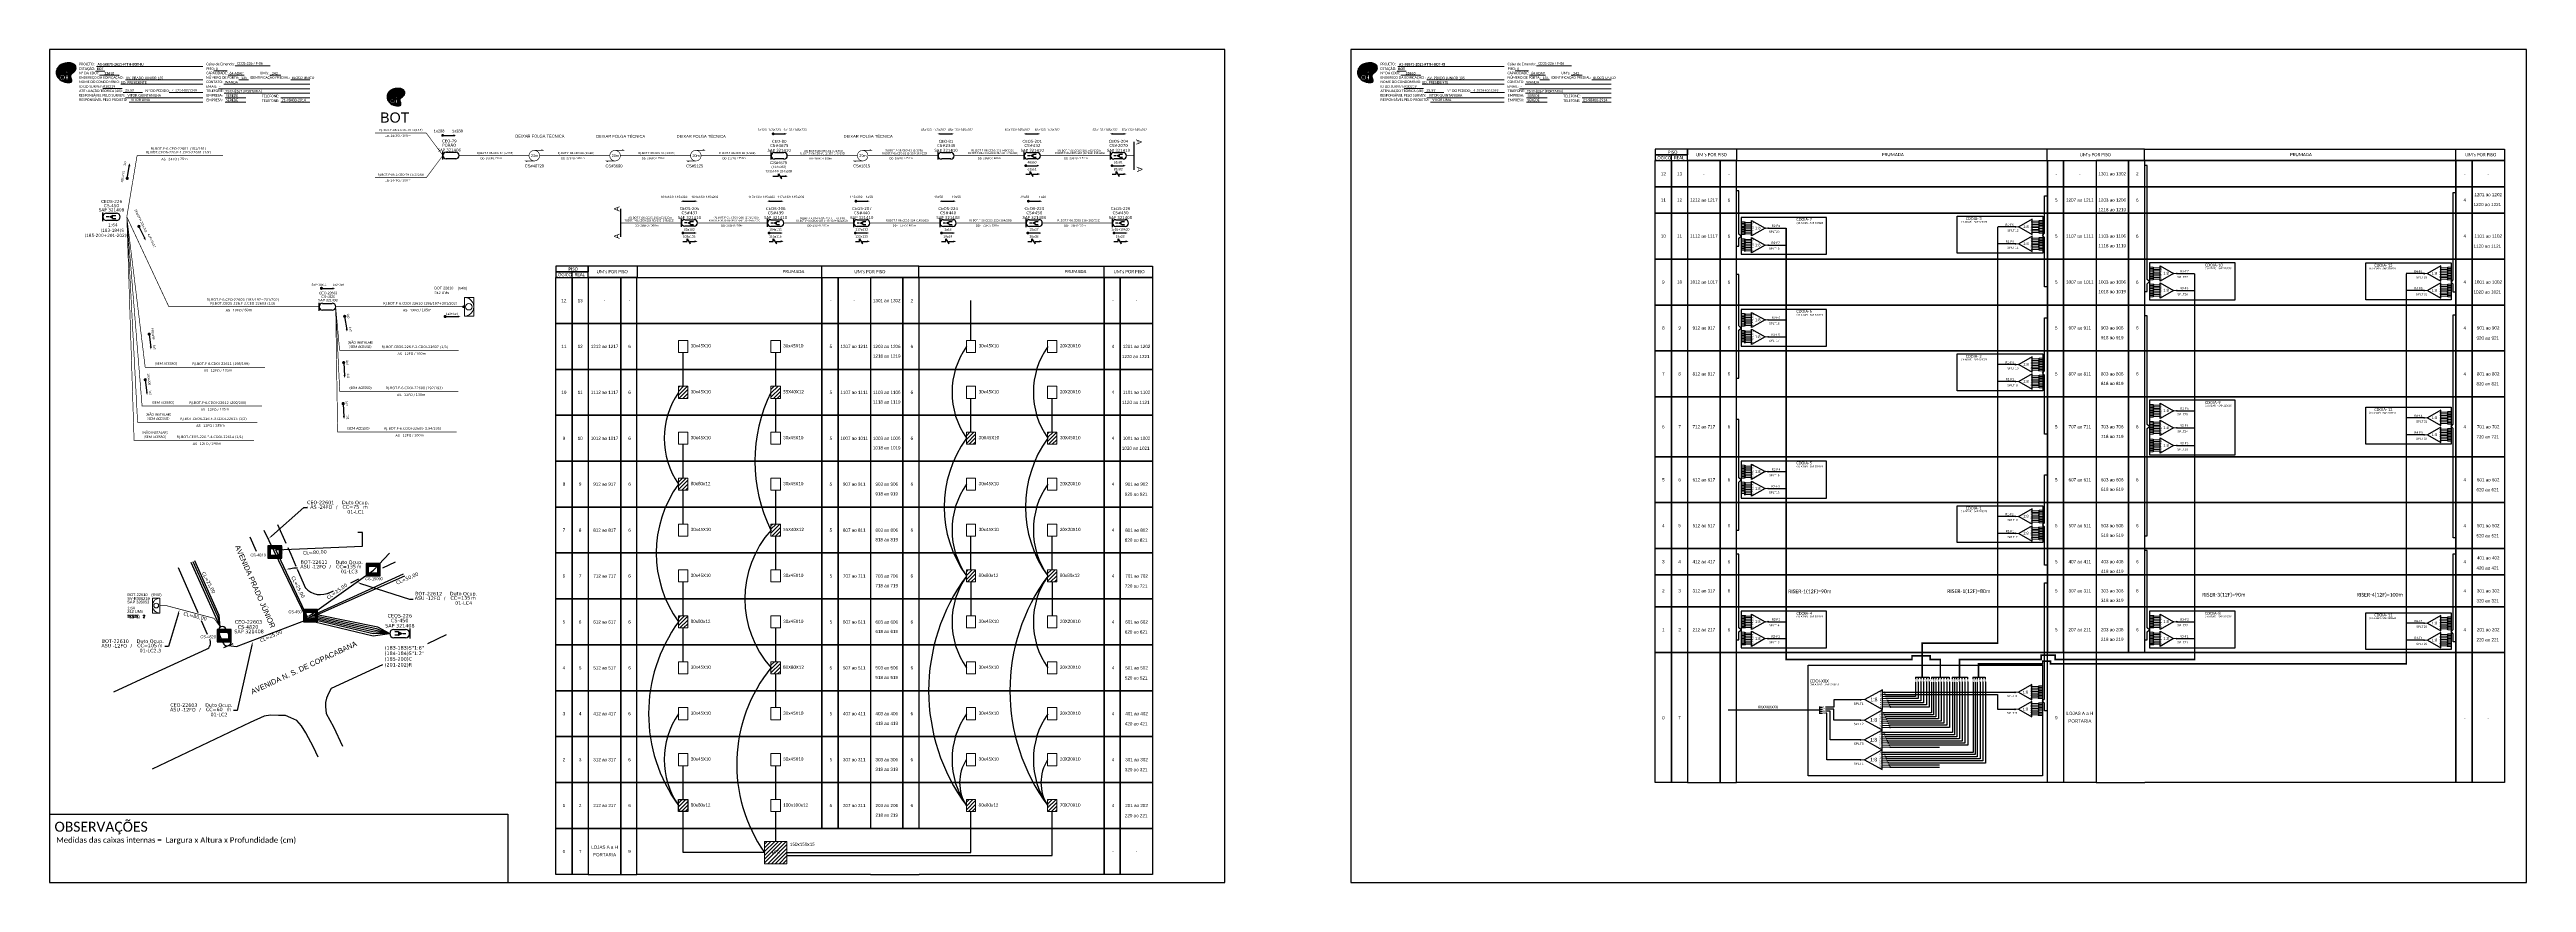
# Model space of a CAD drawing. Extents: x -89 to 1678, y 705 to 1299.
import ezdxf
from ezdxf import colors
from ezdxf.entities.mleader import LeaderData, LeaderLine
from ezdxf.enums import TextEntityAlignment as Align
from ezdxf.math import Vec2, Vec3

# ---------------------------------------------------------------- set-up
doc = ezdxf.new("R2010")
doc.units = 0
for name, color, linetype in [('10.1-Caixas Subterrâneas', 5, 'Continuous'), ('20.4-CEO', 1, 'Continuous'), ('20.4-CEOS', 1, 'Continuous'), ('20.5-CABO AÉREO', 1, 'Continuous'), ('20.5-CEO', 1, 'Continuous'), ('CAP a instalar', 1, 'Continuous'), ('celulas gpon', 7, 'Continuous'), ('CEO', 1, 'Continuous'), ('label_cabos', 7, 'Continuous'), ('QUADRA', 7, 'Continuous'), ('Segmento de Logradouro Texto', 238, 'Continuous'), ('SETA', 7, 'Continuous')]:
    doc.layers.add(name, color=color, linetype=linetype)
for name, color, linetype, lineweight in [("20.0-LEGENDA DOS CDO'S", 1, 'Continuous', 0), ('20.1-CDO_INTERIOR', 1, 'Continuous', 0), ('20.2-CDO_POSTE', 1, 'Continuous', 5), ('40.1-ETIQUETAS', 1, 'Continuous', 20)]:
    doc.layers.add(name, color=color, linetype=linetype, lineweight=lineweight)
doc.styles.add('ARIAL', font='arial.ttf')
doc.styles.add('DIGICADE', font='arial.ttf')
doc.styles.add('ROMANS', font='romans')
doc.styles.add('siredit', font='verdana.ttf')
doc.styles.get("Standard").update_dxf_attribs({"font": 'arial.ttf'})
doc.styles.add('WMF-Calibri0', font='calibri.ttf')
doc.styles.add('WMF-Calibri1', font='calibrib.ttf')
doc.linetypes.add('FENCELINE1', pattern='A,0.25,-0.1,[133,ltypeshp.shx,S=0.1,R=0,X=-0.1,Y=0],-0.1,1', length=1.45)
doc.linetypes.add('RESERVA', pattern='A,0.5,-0.15,["RESERVA",Standard,S=0.18,R=0,X=0,Y=-0.1],-1.3', length=1.95)

# ---------------------------------------------------------------- blocks, each defined once
blk = doc.blocks.new('OI')
h = blk.add_hatch(color=40)
edge = h.paths.add_edge_path()
edge.add_spline(control_points=[(4.4, -0.7), (3.9, -1), (3.3, -1.5), (2.8, -2.6), (2.9, -3.5), (3.1, -4.3), (3.3, -4.9), (3.4, -5.4), (3.4, -5.9), (3.2, -6.4), (2.5, -6.6), (1.7, -6.6), (0.6, -6.7), (-0.6, -6.4), (-1.6, -6.1), (-2.8, -5.6), (-3.9, -4.8), (-4.9, -3.7), (-5.3, -2.6), (-5.6, -1.9), (-5.8, -1), (-5.7, 0.5), (-5.1, 2), (-4.1, 3), (-3.3, 3.6), (-2.4, 4.2), (-1.4, 4.4), (-0.6, 4.7), (0.8, 4.9), (2.2, 5), (3.8, 4.6), (4.7, 4.2), (5.4, 3.7), (5.8, 3), (6, 2.2), (6, 1.5), (5.7, 0.6), (5.3, 0.1), (4.9, -0.4), (4.5, -0.6), (4.4, -0.7)], knot_values=[0, 0, 0, 0, 1.60434, 2.417191, 3.427595, 4.282808, 4.776746, 5.304182, 5.888771, 6.258406, 6.858137, 7.79129, 8.986195, 10.124242, 11.187857, 12.242908, 13.953784, 15.414161, 16.515391, 17.349188, 17.675853, 19.552021, 21.515531, 22.568638, 23.63245, 24.621084, 25.782718, 26.745347, 27.142653, 29.870543, 31.004649, 31.921532, 32.709589, 33.801391, 34.042471, 35.192333, 35.971461, 36.628871, 37.254359, 37.836911, 37.836911, 37.836911, 37.836911], degree=3, periodic=0)
h.paths.add_polyline_path([(1.1, -0.9, -1), (0, -0.9, -1)], flags=16)
edge = h.paths.add_edge_path(flags=16)
edge.add_ellipse((0.6, -3.6), major_axis=(-0.02, 1.71), ratio=0.361305, start_angle=0, end_angle=360)
h.paths.add_polyline_path([(-0.4, -3.6, -1), (-3.8, -3.6, -1)], flags=16)
edge = h.paths.add_edge_path(flags=0)
edge.add_ellipse((-2.1, -3.6), major_axis=(0, 0.885), ratio=0.758294, start_angle=0, end_angle=360)
at = {"color": 40}
for centre, radius in [((-2.1, -3.6), 1.72), ((0.5, -0.9), 0.587)]:
    blk.add_circle(centre, radius, dxfattribs=at)
blk.add_ellipse((-2.1, -3.6), major_axis=(0, 0.885), ratio=0.758294, start_param=-3.141592653589792, end_param=3.141592653589792, dxfattribs=at)
blk.add_ellipse((0.6, -3.6), major_axis=(-0.02, 1.71), ratio=0.361305, dxfattribs=at)
at = {"color": 40, "start_tangent": (-0.800898, -0.598801), "end_tangent": (-0.800898, -0.598801)}
blk.add_spline([(4.4, -0.7), (3.2, -1.8), (2.9, -2.5), (2.9, -3.5), (3.1, -4.4), (3.3, -4.8), (3.4, -5.4), (3.4, -6), (3.2, -6.3), (2.7, -6.5), (1.7, -6.6), (0.5, -6.6), (-0.6, -6.4), (-1.6, -6.1), (-2.6, -5.7), (-3.9, -4.7), (-4.9, -3.6), (-5.4, -2.6), (-5.6, -1.8), (-5.7, -1.5), (-5.6, 0.4), (-4.8, 2.2), (-4.1, 3), (-3.3, 3.6), (-2.4, 4.1), (-1.3, 4.5), (-0.4, 4.7), (0, 4.8), (2.7, 4.8), (3.8, 4.5), (4.7, 4.2), (5.3, 3.7), (5.9, 2.7), (5.9, 2.5), (5.9, 1.3), (5.7, 0.6), (5.3, 0.1), (4.8, -0.4), (4.4, -0.7)], degree=3, dxfattribs=at)
blk = doc.blocks.new('CARIMBO')
at = {"color": 7, "lineweight": 0}
for points in [[(35.7, -16.8), (111.6, -16.8)], [(134.5, -16.3), (159.6, -16.3)], [(35.1, -20.1), (41.7, -20.1)], [(37.8, -23.1), (51.8, -23.1)], [(40.1, -32.5), (54.1, -32.5)], [(53, -29.5), (111.6, -29.5)], [(56.4, -26.4), (111.6, -26.4)], [(119.4, -20), (128.9, -20)], [(122.6, -32.7), (187.8, -32.7)], [(126.6, -29.5), (187.8, -29.5)], [(129.5, -23.1), (141.1, -23.1)], [(137.1, -26.4), (144, -26.4)], [(159.4, -23.1), (167.1, -23.1)], [(174.2, -26.4), (187.8, -26.4)], [(54.7, -35.5), (68.6, -35.5)], [(56.4, -39.1), (111.6, -39.1)], [(58.9, -42.3), (111.6, -42.3)], [(126.8, -36), (187.8, -36)], [(127.5, -39.1), (142.3, -39.1)], [(127.5, -42.3), (142.3, -42.3)], [(167.1, -39.1), (187.8, -39.1)], [(167.1, -42.3), (187.8, -42.3)]]:
    blk.add_lwpolyline(points, dxfattribs=at)
at = {"color": 7, "xscale": 1.213923925163967, "yscale": 1.213923925163967, "zscale": 1.213923925163967, "rotation": 0.1532896023949059}
blk.add_blockref('OI', (13.9, -20.2), dxfattribs=at)
at = {"color": 7, "lineweight": 0, "style": 'WMF-Calibri0'}
for s, height, p in [('PROJETO:', 1.79, (23.3, -16)), ('ESTAÇÃO:', 1.79, (23.3, -19.3)), ('Caixa de Emenda:', 1.793, (114, -16)), ('PISO:', 1.79, (114.1, -19.3)), ('ATENUAÇÃO TEÓRICA (dB):', 1.793, (23.3, -35.1)), ('Nº DA CDOI:', 1.793, (23.3, -22.4)), ('ENDEREÇO DA EDIFICAÇÃO :', 1.793, (23.3, -25.6)), ('NOME DO CONDOMÍNIO:', 1.793, (23.3, -28.7)), ('ID DO SURVEY:', 1.793, (23.3, -32)), ('CAPACIDADE:', 1.793, (113.9, -22.4)), ('CONTATO:', 1.79, (113.9, -28.7)), ('NÚMERO DE PORTA:', 1.793, (113.9, -25.6)), ('EMAIL:', 1.79, (113.9, -32)), ('TELEFONE:', 1.79, (114.1, -35.1)), ('IDENTIFICAÇÃO PREDIAL:', 1.793, (145, -25.6)), ("UM's:", 1.79, (152.2, -22.4)), ('RESPONSÁVEL PELO SURVEY:', 1.793, (23, -38.3)), ('RESPONSÁVEL PELO PROJETO:', 1.793, (23.3, -41.4)), ('EMPRESA:', 1.79, (114.1, -38.3)), ('EMPRESA:', 1.79, (114.1, -41.6)), ('TELEFONE:', 1.79, (153.7, -38.8)), ('TELEFONE:', 1.79, (153.7, -42.1))]:
    blk.add_text(s, height=height, dxfattribs=at).set_placement(p)
at = {"color": 7, "lineweight": 0, "flags": 8}
for tag, p, style in [('EST', (35.9, -19.4), 'WMF-Calibri1'), ('PROJ', (36.5, -16.1), 'WMF-Calibri1'), ('PISO_PTR', (120.8, -19.4), 'WMF-Calibri0'), ('CEOS-XX', (135.9, -15.5), 'WMF-Calibri0'), ('_ID_', (40.4, -31.9), 'WMF-Calibri0'), ('NOME_DO_COND.', (53.2, -29), 'WMF-Calibri0'), ('O_POTEN', (56.1, -34.7), 'WMF-Calibri0'), ('LOGRADOURO', (56.6, -25.9), 'WMF-Calibri0'), ('EMAIL', (123.3, -32.1), 'WMF-Calibri0'), ('NOME_DO_CONTATO', (127.3, -28.9), 'WMF-Calibri0'), ('TELEFONE', (127.5, -35.4), 'WMF-Calibri0'), ('CAPAC.', (130.7, -22.5), 'WMF-Calibri0'), ('N°', (138.8, -25.8), 'WMF-Calibri0'), ("UC'S", (160.8, -22.5), 'WMF-Calibri0'), ('N°PREDIO', (174.9, -25.8), 'WMF-Calibri0'), ('RES_SURVEY', (57.8, -38.2), 'WMF-Calibri0'), ('RES_PROJ', (60.3, -41.5), 'WMF-Calibri0'), ('EMP_RESP_SURVEY', (128.2, -38.5), 'WMF-Calibri0'), ('EMP_RESP_PROJ', (128.2, -41.7), 'WMF-Calibri0'), ('CONT_RESP_SURVEY', (167.8, -38.5), 'WMF-Calibri0'), ('CONT_RESP_PROJ', (167.8, -41.7), 'WMF-Calibri0')]:
    blk.add_attdef(tag, p, '', height=1.79, dxfattribs=dict(at, style=style))
at = {"color": 7, "lineweight": 0, "style": 'WMF-Calibri1', "flags": 8}
blk.add_attdef("N° CDO'S", text='', height=1.79, dxfattribs=at).set_placement((44.8, -22.7), align=Align.CENTER)
blk = doc.blocks.new('*X57')
at = {"color": 0, "linetype": 'Continuous'}
for p, q in [((-1.25, 0.34099), (-0.49099, 1.1)), ((-1.25, 0.517767), (-0.667767, 1.1)), ((-1.25, 0.694544), (-0.844544, 1.1)), ((-1.25, 0.87132), (-1.02132, 1.1)), ((-1.25, 1.048097), (-1.198097, 1.1)), ((-1.25, 0.164214), (-0.8035, 0.610714)), ((-1.25, -0.012563), (-0.8035, 0.433937)), ((-1.25, -0.18934), (-0.8035, 0.25716)), ((-1.25, -0.366117), (-0.8035, 0.080383)), ((-0.789214, 0.625), (-0.314214, 1.1)), ((-0.612437, 0.625), (-0.137437, 1.1)), ((-0.43566, 0.625), (0.03934, 1.1)), ((-0.258883, 0.625), (0.216117, 1.1)), ((-0.082107, 0.625), (0.392893, 1.1)), ((0.09467, 0.625), (0.56967, 1.1)), ((0.271447, 0.625), (0.746447, 1.1)), ((0.448223, 0.625), (0.923223, 1.1)), ((0.625, 0.625), (1.1, 1.1)), ((0.801777, 0.625), (1.25, 1.073223)), ((0.8035, 0.449947), (1.25, 0.896447)), ((0.8035, 0.27317), (1.25, 0.71967)), ((0.8035, 0.096393), (1.25, 0.542893)), ((0.8035, -0.080383), (1.25, 0.366117)), ((0.8035, -0.25716), (1.25, 0.18934)), ((0.8035, -0.433937), (1.25, 0.012563)), ((-1.25, -0.542893), (-0.8035, -0.096393)), ((-1.25, -0.71967), (-0.8035, -0.27317)), ((-1.25, -0.896447), (-0.8035, -0.449947)), ((-1.25, -1.073223), (-0.801777, -0.625)), ((-1.1, -1.1), (-0.625, -0.625)), ((-0.923223, -1.1), (-0.448223, -0.625)), ((-0.746447, -1.1), (-0.271447, -0.625)), ((-0.56967, -1.1), (-0.09467, -0.625)), ((-0.392893, -1.1), (0.082107, -0.625)), ((-0.216117, -1.1), (0.258883, -0.625)), ((-0.03934, -1.1), (0.43566, -0.625)), ((0.137437, -1.1), (0.612437, -0.625)), ((0.314214, -1.1), (0.789214, -0.625)), ((0.49099, -1.1), (1.25, -0.34099)), ((0.667767, -1.1), (1.25, -0.517767)), ((0.8035, -0.610714), (1.25, -0.164214)), ((0.844544, -1.1), (1.25, -0.694544)), ((1.02132, -1.1), (1.25, -0.87132)), ((1.198097, -1.1), (1.25, -1.048097))]:
    blk.add_line(p, q, dxfattribs=at)
blk = doc.blocks.new('MANHOLE_MQ')
at = {"color": 0, "linetype": 'Continuous'}
for p, q in [((0.0000062, 0.0000057), (-0.0000063, 0.0000057)), ((-0.0000063, 0.0000057), (-0.0000063, -0.0000053)), ((-0.000004, 0.0000033), (0.000004, 0.0000033)), ((-0.000004, -0.0000029), (-0.000004, 0.0000033)), ((0.000004, 0.0000033), (0.000004, -0.0000029)), ((0.0000062, -0.0000053), (0.0000062, 0.0000057)), ((-0.0000063, -0.0000053), (0.0000062, -0.0000053)), ((0.000004, -0.0000029), (-0.000004, -0.0000029)), ((0.000004, -0.0000029), (0.000004, -0.0000029))]:
    blk.add_line(p, q, dxfattribs=at)
at = {"color": 0, "linetype": 'Continuous', "xscale": 5e-06, "yscale": 5e-06, "zscale": 1e-05}
blk.add_blockref('*X57', (0, 0.0000002), dxfattribs=at)
blk = doc.blocks.new('*U65')
at = {"layer": '20.4-CEOS', "color": 7, "style": 'siredit'}
for tag, p in [('FIBRAS_SPLITTER', (0, 0)), ('FIBRAS_TOP_C', (0, -4.13)), ('RESERVA_FINAIS', (0, -5.46))]:
    blk.add_attdef(tag, p, '', height=1.01, dxfattribs=at)
for tag, p, flags in [('ID_ATIVIDADE', (0, -6.77), 3), ('FATOR', (0, -8.09), 1), ('QTDE', (0, -9.4), 1), ('FID', (0, -10.71), 1)]:
    blk.add_attdef(tag, p, '', height=1.01, dxfattribs=dict(at, flags=flags))
blk = doc.blocks.new('*U64')
at = {"layer": '20.4-CEOS', "color": 7, "style": 'siredit'}
blk.add_attdef('FIBRAS_SPLITTER', (0, 0), '', height=1.01, dxfattribs=at)
for tag, p, flags in [('QTDE', (0, -4.11), 1), ('ID_ATIVIDADE', (0, -1.48), 3), ('FATOR', (0, -2.79), 1), ('FID', (0, -5.42), 1)]:
    blk.add_attdef(tag, p, '', height=1.01, dxfattribs=dict(at, flags=flags))
blk = doc.blocks.new('Inst CDOI-64')
at = {"layer": '20.1-CDO_INTERIOR', "color": 1, "lineweight": 18}
blk.add_lwpolyline([(-2.12, -2.13), (-2.12, 2.12), (0, 2.12), (0.01, -2.13)], close=True, dxfattribs=at)
blk.add_circle((-1.06, 0), 0.68, dxfattribs=at)
blk.add_arc((0.01, 0), 2.13, 90.02759, 270.02759, dxfattribs=at)
at = {"layer": "20.0-LEGENDA DOS CDO'S", "style": 'ARIAL'}
for tag, p, rotation in [('SAP', (-9.3, 0.61), 359.97241), ('SURVEY', (-9.3, 1.6), 359.97241), ('FID', (-9.3, 2.69), 0.11799), ('1:XX', (-9.31, -1.08), 359.97241), ('UMS', (-9.31, -2.09), 359.97241)]:
    blk.add_attdef(tag, p, '', height=0.8, rotation=rotation, dxfattribs=at)
at = {"layer": "20.0-LEGENDA DOS CDO'S"}
for tag, p, style, flags in [('ID_ATIVIDADE', (-9.3, 3.78), 'ARIAL', 3), ('FATOR', (-1.5, 3.78), 'ARIAL', 1), ('QTDE', (-9.18, -3.66), 'DIGICADE', 3)]:
    blk.add_attdef(tag, p, '', height=0.8, rotation=0.11799, dxfattribs=dict(at, style=style, flags=flags))
at = {"layer": "20.0-LEGENDA DOS CDO'S", "style": 'ARIAL'}
blk.add_attdef('FIBRAS_UTILIZADAS', text='', height=0.8, rotation=359.97241, dxfattribs=at).set_placement((-0.99, 2.69), align=Align.CENTER)
blk = doc.blocks.new('Teste  FTTH')
at = {"color": 0, "lineweight": 0, "style": 'ROMANS'}
for tag, p in [('TESTE', (-2.3, -0.29)), ('QTDE', (0.21, -0.29))]:
    blk.add_attdef(tag, p, '', height=0.48, dxfattribs=at)
for tag, p, flags in [('FID', (-2.23, -1.25), 1), ('FATOR', (-2.23, -2.03), 3), ('ID_ATIVIDADE', (-2.23, -2.72), 3)]:
    blk.add_attdef(tag, p, '', height=0.48, dxfattribs=dict(at, flags=flags))
blk = doc.blocks.new('Inst CB DT OCUP CFOA-SM-ASU-120-S-12')
at = {"layer": 'label_cabos', "color": 0, "style": 'siredit'}
for tag, flags, p in [('ID_ATIVIDADE', 3, (1.31, 2.67)), ('FATOR', 1, (11.56, 2.55))]:
    blk.add_attdef(tag, text='', height=1, rotation=359.69001, dxfattribs=dict(at, flags=flags)).set_placement(p, align=Align.MIDDLE_CENTER)
for tag, p in [('TIPO_CABO', (1.26, 0)), ('DESTINO_CABO', (3.13, 1.26)), ('CABO', (4.69, -0.05)), ('/', (7.71, -0.05)), ('LANCE', (10.91, 0)), ('TIPO_CABO', (13.11, 1.24)), ('UND', (15.96, 0)), ('FID', (13.15, -1.41))]:
    blk.add_attdef(tag, text='', height=1, rotation=359.69001, dxfattribs=at).set_placement(p, align=Align.MIDDLE_CENTER)
blk.add_attdef('QTDE', (12.43, -0.47), '', height=1, rotation=359.69001, dxfattribs=at)
blk = doc.blocks.new('Inst CB DT OCUP CFOA-SM-AS-80-TS-24')
at = {"layer": 'label_cabos', "color": 0, "style": 'siredit'}
for tag, flags, p in [('ID_ATIVIDADE', 3, (1.31, 2.67)), ('FATOR', 1, (11.56, 2.55))]:
    blk.add_attdef(tag, text='', height=1, rotation=359.69001, dxfattribs=dict(at, flags=flags)).set_placement(p, align=Align.MIDDLE_CENTER)
for tag, p in [('TIPO_CABO', (1.76, 0)), ('DESTINO_CABO', (3.13, 1.26)), ('CABO', (4.69, -0.05)), ('/', (7.71, -0.05)), ('LANCE', (10.91, 0)), ('TIPO_CABO', (13.11, 1.24)), ('UND', (15.96, 0)), ('FID', (13.15, -1.41))]:
    blk.add_attdef(tag, text='', height=1, rotation=359.69001, dxfattribs=at).set_placement(p, align=Align.MIDDLE_CENTER)
blk.add_attdef('QTDE', (12.43, -0.47), '', height=1, rotation=359.69001, dxfattribs=at)
blk = doc.blocks.new('ETIQUETA_RS5F')
at = {"layer": '40.1-ETIQUETAS', "color": 0, "style": 'siredit'}
blk.add_text('/', height=1.5, dxfattribs=at).set_placement((1.6, -2), align=Align.MIDDLE_RIGHT)
for tag, p in [('ETIQUETA_R_SECUNDARIA', (1.2, 2.1)), ('ETIQUETA_R_PRIMARIA', (1.2, 4.1)), ('F_ATIVAS/F_MORTAS', (1.1, -4.2))]:
    blk.add_attdef(tag, text='', height=1.5, dxfattribs=at).set_placement(p, align=Align.MIDDLE_CENTER)
for tag, p in [('TIPO_CABO', (-6.6, -2.1)), ('CAP_CABO', (0.4, -2.1))]:
    blk.add_attdef(tag, text='', height=1.5, dxfattribs=at).set_placement(p, align=Align.MIDDLE_RIGHT)
for tag, p in [('FUSÃO_1', (0.8, -8.4)), ('FUSÃO_2', (0.8, -10.6)), ('FUSÃO_3', (0.8, -12.9)), ('FUSÃO_4', (0.8, -15.1)), ('FUSÃO_5', (0.8, -17.2))]:
    blk.add_attdef(tag, text='', height=1.5, dxfattribs=at).set_placement(p, align=Align.CENTER)
blk.add_attdef('METROS', text='', height=1.5, dxfattribs=at).set_placement((2.1, -2), align=Align.MIDDLE_LEFT)
blk = doc.blocks.new('CDOE-TEXTO PADRÃO')
at = {"layer": "20.0-LEGENDA DOS CDO'S", "color": 0, "style": 'ARIAL'}
for tag, p in [('CDO_N', (0.5, 7.4)), ('CORDOALHA', (0.5, 4.3)), ('SAP', (0.5, 1.7)), ('SPLITER_1', (0.6, -0.9)), ('SPLITER_2', (0.6, -3.5)), ('(XX-XX_F)S', (0.5, -8.3)), ('(XX-XX_L)S', (0.5, -10.8)), ('UMS', (0.5, -13.1))]:
    blk.add_attdef(tag, p, '', height=1.7, rotation=0.118, dxfattribs=at)
blk.add_attdef('FIBRAS_UTILIZADAS', text='', height=1.7, rotation=0.118, dxfattribs=at).set_placement((19.8, 7.4), align=Align.CENTER)
blk = doc.blocks.new('SPLT_1-8_SC-APC')
at = {"color": 1, "lineweight": 0}
blk.add_lwpolyline([(-17, -7.5), (-19.3, -7.5)], dxfattribs=at)
at = {"color": 1}
blk.add_lwpolyline([(-7.4, -2.1), (-17, -7.5), (-7.4, -13), (-7.4, -2.1)], dxfattribs=at)
at = {"color": 3, "lineweight": 0}
for points in [[(-3, -3.5), (-7.4, -3.5)], [(-7.4, -4.7), (-3, -4.7)], [(-7.4, -5.8), (-3, -5.8)], [(-7.4, -7), (-3, -7)], [(-7.4, -8.1), (-3, -8.1)], [(-7.4, -9.3), (-3, -9.3)], [(-7.4, -10.4), (-3, -10.4)], [(-7.4, -11.6), (-3, -11.6)], [(-2.4, -3), (-2.4, -4)], [(-2.4, -3), (0, -3)], [(-2.4, -4), (0, -4)], [(-2.4, -4.2), (-2.4, -5.2)], [(-2.4, -4.2), (0, -4.2)], [(-2.4, -5.2), (0, -5.2)], [(-2.4, -5.3), (-2.4, -6.3)], [(-2.4, -5.3), (0, -5.3)], [(-2.4, -6.3), (0, -6.3)], [(-2.4, -6.5), (-2.4, -7.5)], [(-2.4, -6.5), (0, -6.5)], [(-2.4, -7.5), (0, -7.5)], [(-2.4, -7.6), (-2.4, -8.6)], [(-2.4, -7.6), (0, -7.6)], [(-2.4, -8.6), (0, -8.6)], [(-2.4, -8.8), (-2.4, -9.8)], [(-2.4, -8.8), (0, -8.8)], [(-2.4, -9.8), (0, -9.8)], [(-2.4, -9.9), (-2.4, -10.9)], [(-2.4, -9.9), (0, -9.9)], [(-2.4, -10.9), (0, -10.9)], [(-2.4, -11.1), (-2.4, -12.1)], [(-2.4, -11.1), (0, -11.1)], [(-2.4, -12.1), (0, -12.1)]]:
    blk.add_lwpolyline(points, dxfattribs=at)
for points in [[(-3, -3.2), (-2.4, -3.2), (-2.4, -3.8), (-3, -3.8)], [(-3, -4.4), (-2.4, -4.4), (-2.4, -5), (-3, -5)], [(-3, -5.5), (-2.4, -5.5), (-2.4, -6.1), (-3, -6.1)], [(-3, -6.7), (-2.4, -6.7), (-2.4, -7.3), (-3, -7.3)], [(-3, -7.8), (-2.4, -7.8), (-2.4, -8.4), (-3, -8.4)], [(-3, -9), (-2.4, -9), (-2.4, -9.6), (-3, -9.6)], [(-3, -10.1), (-2.4, -10.1), (-2.4, -10.7), (-3, -10.7)], [(-3, -11.3), (-2.4, -11.3), (-2.4, -11.9), (-3, -11.9)]]:
    blk.add_lwpolyline(points, close=True, dxfattribs=at)
at = {"color": 1, "style": 'ARIAL'}
for s, height, p in [('1:8', 2, (-13.9, -8.4)), ('S1', 0.75, (-8.7, -3.8)), ('S2', 0.75, (-8.7, -5)), ('S3', 0.75, (-8.7, -6.2)), ('S4', 0.75, (-8.7, -7.4)), ('S5', 0.75, (-8.7, -8.6)), ('S6', 0.75, (-8.7, -9.7)), ('S7', 0.75, (-8.7, -10.8)), ('S8', 0.75, (-8.7, -11.9))]:
    blk.add_text(s, height=height, dxfattribs=at).set_placement(p)
blk = doc.blocks.new('SPLT_1-8_DIV_DIR')
h = blk.add_hatch(color=3)
h.dxf.hatch_style = 1
edge = h.paths.add_edge_path()
edge.add_arc((12.8, 4), 0.242, 0, 360)
h = blk.add_hatch(color=3)
h.dxf.hatch_style = 1
edge = h.paths.add_edge_path()
edge.add_arc((13.3, 2.9), 0.242, 0, 360)
h = blk.add_hatch(color=3)
h.dxf.hatch_style = 1
edge = h.paths.add_edge_path()
edge.add_arc((13.8, 1.7), 0.242, 0, 360)
h = blk.add_hatch(color=3)
h.dxf.hatch_style = 1
edge = h.paths.add_edge_path()
edge.add_arc((14.3, 0.6), 0.242, 0, 360)
h = blk.add_hatch(color=3)
h.dxf.hatch_style = 1
edge = h.paths.add_edge_path()
edge.add_arc((14.8, -0.6), 0.242, 0, 360)
h = blk.add_hatch(color=3)
h.dxf.hatch_style = 1
edge = h.paths.add_edge_path()
edge.add_arc((15.3, -1.7), 0.242, 0, 360)
h = blk.add_hatch(color=3)
h.dxf.hatch_style = 1
edge = h.paths.add_edge_path()
edge.add_arc((15.8, -2.9), 0.242, 0, 360)
h = blk.add_hatch(color=3)
h.dxf.hatch_style = 1
edge = h.paths.add_edge_path()
edge.add_arc((16.3, -4), 0.242, 0, 360)
at = {"color": 1, "lineweight": 0}
blk.add_lwpolyline([(2.2, 0), (0, 0)], dxfattribs=at)
at = {"color": 1}
blk.add_lwpolyline([(11.9, 5.4), (2.2, 0), (11.9, -5.4), (11.9, 5.4)], dxfattribs=at)
at = {"color": 7, "lineweight": 0}
for points in [[(12.8, 4), (11.9, 4)], [(11.9, 2.9), (13.3, 2.9)], [(11.9, 1.7), (13.8, 1.7)], [(11.9, 0.6), (14.3, 0.6)], [(11.9, -0.6), (14.8, -0.6)], [(11.9, -1.7), (15.3, -1.7)], [(11.9, -2.9), (15.8, -2.9)], [(11.9, -4), (16.3, -4)]]:
    blk.add_lwpolyline(points, dxfattribs=at)
at = {"color": 3}
for centre in [(12.8, 4), (13.3, 2.9), (13.8, 1.7), (14.3, 0.6), (14.8, -0.6), (15.3, -1.7), (15.8, -2.9), (16.3, -4)]:
    blk.add_circle(centre, 0.242, dxfattribs=at)
at = {"color": 1, "style": 'ARIAL'}
for s, height, p in [('1:8', 2, (5.3, -0.9)), ('S1', 0.75, (10.5, 3.8)), ('S2', 0.75, (10.5, 2.6)), ('S3', 0.75, (10.5, 1.4)), ('S4', 0.75, (10.5, 0.2)), ('S5', 0.75, (10.5, -1)), ('S6', 0.75, (10.5, -2.1)), ('S7', 0.75, (10.5, -3.2)), ('S8', 0.75, (10.5, -4.4))]:
    blk.add_text(s, height=height, dxfattribs=at).set_placement(p)

msp = doc.modelspace()

# ---------------------------------------------------------------- hatches: boundary and pattern name
h = msp.add_hatch(color=40)
edge = h.paths.add_edge_path()
edge.add_spline(control_points=[(162.4, 1265.4), (161.9, 1265), (161.2, 1264.5), (160.7, 1263.3), (160.8, 1262.3), (161, 1261.5), (161.3, 1260.9), (161.3, 1260.3), (161.4, 1259.7), (161.2, 1259.2), (160.4, 1259), (159.5, 1258.9), (158.3, 1258.9), (157.1, 1259.1), (156, 1259.4), (154.7, 1260), (153.5, 1260.9), (152.4, 1262.1), (151.9, 1263.2), (151.6, 1264), (151.4, 1265), (151.5, 1266.6), (152.2, 1268.3), (153.2, 1269.3), (154.1, 1270), (155.1, 1270.6), (156.2, 1270.9), (157.1, 1271.2), (158.5, 1271.3), (160.1, 1271.5), (161.8, 1271), (162.7, 1270.6), (163.5, 1270), (163.9, 1269.3), (164.2, 1268.5), (164.2, 1267.7), (163.9, 1266.8), (163.4, 1266.2), (162.9, 1265.7), (162.5, 1265.5), (162.4, 1265.4)], knot_values=[0, 0, 0, 0, 1.60434, 2.417191, 3.427595, 4.282808, 4.776746, 5.304182, 5.888771, 6.258406, 6.858137, 7.79129, 8.986195, 10.124242, 11.187857, 12.242908, 13.953784, 15.414161, 16.515391, 17.349188, 17.675853, 19.552021, 21.515531, 22.568638, 23.63245, 24.621084, 25.782718, 26.745347, 27.142653, 29.870543, 31.004649, 31.921532, 32.709589, 33.801391, 34.042471, 35.192333, 35.971461, 36.628871, 37.254359, 37.836911, 37.836911, 37.836911, 37.836911], degree=3, periodic=0)
edge = h.paths.add_edge_path(flags=16)
edge.add_ellipse((158.3, 1265.1), major_axis=(0.448, 0.448), ratio=1, start_angle=135.1533, end_angle=315.1533, ccw=False)
edge.add_ellipse((158.3, 1265.1), major_axis=(0.448, 0.448), ratio=1, start_angle=-44.8467, end_angle=135.1533, ccw=False)
edge = h.paths.add_edge_path(flags=16)
edge.add_ellipse((158.3, 1262.2), major_axis=(-0.03, 1.85), ratio=0.361305, start_angle=0, end_angle=360)
edge = h.paths.add_edge_path(flags=16)
edge.add_ellipse((155.4, 1262.2), major_axis=(1.31, 1.31), ratio=1, start_angle=135.1533, end_angle=315.1533, ccw=False)
edge.add_ellipse((155.4, 1262.2), major_axis=(1.31, 1.31), ratio=1, start_angle=-44.8467, end_angle=135.1533, ccw=False)
edge = h.paths.add_edge_path(flags=0)
edge.add_ellipse((155.4, 1262.2), major_axis=(-0.003, 0.956), ratio=0.758294, start_angle=0, end_angle=360)
h = msp.add_hatch(color=3)
h.dxf.hatch_style = 1
edge = h.paths.add_edge_path()
edge.add_arc((1136.7, 1171.7), 0.256, 0, 360)
h = msp.add_hatch(color=3)
h.dxf.hatch_style = 1
edge = h.paths.add_edge_path()
edge.add_arc((1313.2, 1172.5), 0.256, 0, 360)
h = msp.add_hatch(color=3)
h.dxf.hatch_style = 1
edge = h.paths.add_edge_path()
edge.add_arc((1136.7, 1159.6), 0.256, 0, 360)
h = msp.add_hatch(color=3)
h.dxf.hatch_style = 1
edge = h.paths.add_edge_path()
edge.add_arc((1313.2, 1160.4), 0.256, 0, 360)
h = msp.add_hatch(color=3)
h.dxf.hatch_style = 1
edge = h.paths.add_edge_path()
edge.add_arc((1428.1, 1139.3), 0.256, 0, 360)
h = msp.add_hatch(color=3)
h.dxf.hatch_style = 1
edge = h.paths.add_edge_path()
edge.add_arc((1604.7, 1139.2), 0.256, 0, 360)
h = msp.add_hatch(color=3)
h.dxf.hatch_style = 1
edge = h.paths.add_edge_path()
edge.add_arc((1428.1, 1127.2), 0.256, 0, 360)
h = msp.add_hatch(color=3)
h.dxf.hatch_style = 1
edge = h.paths.add_edge_path()
edge.add_arc((1604.7, 1127.1), 0.256, 0, 360)
h = msp.add_hatch(color=3)
h.dxf.hatch_style = 1
edge = h.paths.add_edge_path()
edge.add_arc((1136.7, 1106.2), 0.256, 0, 360)
h = msp.add_hatch(color=3)
h.dxf.hatch_style = 1
edge = h.paths.add_edge_path()
edge.add_arc((1136.7, 1094.1), 0.256, 0, 360)
h = msp.add_hatch(color=3)
h.dxf.hatch_style = 1
edge = h.paths.add_edge_path()
edge.add_arc((1313.2, 1074.3), 0.256, 0, 360)
h = msp.add_hatch(color=3)
h.dxf.hatch_style = 1
edge = h.paths.add_edge_path()
edge.add_arc((1313.2, 1062.2), 0.256, 0, 360)
h = msp.add_hatch()
h.set_pattern_fill('ANSI31', color=1, scale=0.6)
h.set_pattern_definition([(45, (-932.8383, -61.8114), (-1.3470384, 1.3470384), [])])
h.paths.add_polyline_path([(359.3, 764.2), (359.3, 755.6), (366, 755.6), (366, 764.2)])
h.paths.add_polyline_path([(359.3, 895.1), (359.3, 886.5), (366, 886.5), (366, 895.1)])
h.paths.add_polyline_path([(359.3, 993.4), (359.3, 984.8), (366, 984.8), (366, 993.4)])
h.paths.add_polyline_path([(359.3, 1058.9), (359.3, 1050.2), (366, 1050.2), (366, 1058.9)])
h.paths.add_polyline_path([(432, 1058.9), (425.3, 1058.9), (425.3, 1050.2), (432, 1050.2)])
h.paths.add_polyline_path([(425.3, 960.6), (425.3, 952), (432, 952), (432, 960.6)])
h.paths.add_polyline_path([(432, 862.4), (425.3, 862.4), (425.3, 853.8), (432, 853.8)])
h.paths.add_polyline_path([(564.7, 755.6), (571.3, 755.6), (571.3, 764.2), (564.7, 764.2)])
h.paths.add_polyline_path([(629.3, 755.6), (629.3, 764.2), (622.7, 764.2), (622.7, 755.6)])
h.paths.add_polyline_path([(564.7, 919.3), (571.3, 919.3), (571.3, 927.9), (564.7, 927.9)])
h.paths.add_polyline_path([(629.3, 919.3), (629.3, 927.9), (622.7, 927.9), (622.7, 919.3)])
h.paths.add_polyline_path([(571.3, 1026.1), (564.7, 1026.1), (564.7, 1017.5), (571.3, 1017.5)])
h.paths.add_polyline_path([(629.3, 1017.5), (629.3, 1026.1), (622.7, 1026.1), (622.7, 1017.5)])
h = msp.add_hatch(color=3)
h.dxf.hatch_style = 1
edge = h.paths.add_edge_path()
edge.add_arc((1428.1, 1041.4), 0.256, 0, 360)
h = msp.add_hatch(color=3)
h.dxf.hatch_style = 1
edge = h.paths.add_edge_path()
edge.add_arc((1428.1, 1029.3), 0.256, 0, 360)
h = msp.add_hatch(color=3)
h.dxf.hatch_style = 1
edge = h.paths.add_edge_path()
edge.add_arc((1604.7, 1036.3), 0.256, 0, 360)
h = msp.add_hatch(color=3)
h.dxf.hatch_style = 1
edge = h.paths.add_edge_path()
edge.add_arc((1428.1, 1016.6), 0.256, 0, 360)
h = msp.add_hatch(color=3)
h.dxf.hatch_style = 1
edge = h.paths.add_edge_path()
edge.add_arc((1604.7, 1024.2), 0.256, 0, 360)
h = msp.add_hatch(color=3)
h.dxf.hatch_style = 1
edge = h.paths.add_edge_path()
edge.add_arc((1136.7, 998), 0.256, 0, 360)
h = msp.add_hatch(color=3)
h.dxf.hatch_style = 1
edge = h.paths.add_edge_path()
edge.add_arc((1136.7, 985.9), 0.256, 0, 360)
h = msp.add_hatch(color=3)
h.dxf.hatch_style = 1
edge = h.paths.add_edge_path()
edge.add_arc((1313.2, 966.1), 0.256, 0, 360)
h = msp.add_hatch(color=3)
h.dxf.hatch_style = 1
edge = h.paths.add_edge_path()
edge.add_arc((1313.2, 954), 0.256, 0, 360)
h = msp.add_hatch(color=3)
h.dxf.hatch_style = 1
edge = h.paths.add_edge_path()
edge.add_arc((1136.7, 891), 0.256, 0, 360)
h = msp.add_hatch(color=3)
h.dxf.hatch_style = 1
edge = h.paths.add_edge_path()
edge.add_arc((1428.1, 891), 0.256, 0, 360)
h = msp.add_hatch(color=3)
h.dxf.hatch_style = 1
edge = h.paths.add_edge_path()
edge.add_arc((1604.7, 889.9), 0.256, 0, 360)
h = msp.add_hatch(color=3)
h.dxf.hatch_style = 1
edge = h.paths.add_edge_path()
edge.add_arc((1136.7, 878.9), 0.256, 0, 360)
h = msp.add_hatch(color=3)
h.dxf.hatch_style = 1
edge = h.paths.add_edge_path()
edge.add_arc((1428.1, 878.9), 0.256, 0, 360)
h = msp.add_hatch(color=3)
h.dxf.hatch_style = 1
edge = h.paths.add_edge_path()
edge.add_arc((1604.7, 877.8), 0.256, 0, 360)
h = msp.add_hatch(color=3)
h.dxf.hatch_style = 1
edge = h.paths.add_edge_path()
edge.add_arc((1202.5, 835.2), 0.282, 0, 360)
h = msp.add_hatch(color=3)
h.dxf.hatch_style = 1
edge = h.paths.add_edge_path()
edge.add_arc((1312.9, 840.6), 0.256, 0, 360)
h = msp.add_hatch(color=3)
h.dxf.hatch_style = 1
edge = h.paths.add_edge_path()
edge.add_arc((1202.5, 820.8), 0.282, 0, 360)
h = msp.add_hatch(color=3)
h.dxf.hatch_style = 1
edge = h.paths.add_edge_path()
edge.add_arc((1312.9, 828.5), 0.256, 0, 360)
h = msp.add_hatch(color=3)
h.dxf.hatch_style = 1
edge = h.paths.add_edge_path()
edge.add_arc((1202.5, 806.7), 0.282, 0, 360)
h = msp.add_hatch(color=3)
h.dxf.hatch_style = 1
edge = h.paths.add_edge_path()
edge.add_arc((1202.5, 792.5), 0.282, 0, 360)
h = msp.add_hatch()
h.set_pattern_fill('ANSI31', color=1, scale=0.6)
h.set_pattern_definition([(45, (-99.7313, 3366.6316), (-1.3470384, 1.3470384), [])])
h.paths.add_polyline_path([(436.6, 734.2), (420.8, 734.2), (420.8, 718.4), (436.6, 718.4)])
h.paths.add_polyline_path([(425.5, 725.1), (432.3, 725.1), (432.3, 728.5), (425.5, 728.5)], flags=24)

# ---------------------------------------------------------------- linework, layer by layer
at = {"color": 3}
msp.add_line((1173.4, 830), (1175.4, 830), dxfattribs=at)
for points in [[(-89.3, 705), (749.2, 705), (749.2, 1299), (-89.3, 1299), (-89.3, 705)], [(839, 705), (1677.6, 705), (1677.6, 1299), (839, 1299), (839, 705)], [(1067.7, 1219.8), (1067.7, 1223.9)], [(1079.2, 1219.8), (1405.1, 1219.8), (1405.1, 1228), (1079.2, 1228), (1079.2, 1228), (1079.2, 1223.9)], [(1114.3, 1219.8), (1114.3, 1228)], [(1335.8, 1219.8), (1335.8, 1228)], [(1627.2, 1219.8), (1627.2, 1228)], [(283.4, 1136.4), (283.4, 1140.5)], [(295, 1136.4), (530.9, 1136.4), (530.9, 1144.6), (295, 1144.6), (295, 1144.6), (295, 1140.5)], [(330, 1136.4), (330, 1144.6)], [(461.6, 1136.4), (461.6, 1144.6)], [(662.9, 1136.4), (662.9, 1144.6)], [(1335.9, 776.2), (1114, 776.2), (1114, 868.9), (1335.9, 868.9)], [(1335.9, 868.9), (1347.4, 868.9)], [(1347.4, 868.9), (1370.6, 868.9)], [(1347.4, 868.9), (1347.4, 776.2)], [(1393.7, 868.9), (1370.6, 868.9)], [(1405.3, 868.9), (1393.7, 868.9)], [(1405.3, 868.9), (1627.2, 868.9), (1627.2, 776.2), (1405.3, 776.2)], [(1347.4, 776.2), (1335.9, 776.2)], [(1370.6, 776.2), (1347.4, 776.2)], [(1370.6, 776.2), (1393.7, 776.2)], [(1393.7, 776.2), (1405.3, 776.2)], [(461.6, 710.7), (329.7, 710.7), (329.7, 743.5), (461.6, 743.5)], [(461.6, 743.5), (473.2, 743.5)], [(473.2, 743.5), (496.3, 743.5)], [(519.5, 743.5), (496.3, 743.5)], [(531, 743.5), (519.5, 743.5)], [(531, 743.5), (662.9, 743.5), (662.9, 710.7), (531, 710.7)], [(473.2, 710.7), (461.6, 710.7)], [(496.3, 710.7), (473.2, 710.7)], [(496.3, 710.7), (519.5, 710.7)], [(519.5, 710.7), (531, 710.7)]]:
    msp.add_lwpolyline(points)
at = {"color": 7, "lineweight": 0}
for points in [[(-4, 1268.3), (20.1, 1268.3)], [(924.3, 1268.3), (948.5, 1268.3)]]:
    msp.add_lwpolyline(points, dxfattribs=at)
at = {"color": 7}
for points, const_width in [([(190.6, 1237.8, 1), (191.6, 1237.8, 1)], 1), ([(426.4, 1238.9, 1), (427.4, 1238.9, 1)], 1), ([(256.5, 1227.1, 1.000012), (256.5, 1219.6, 0.999978)], 0.42), ([(314.1, 1227.1, 1.000012), (314.1, 1219.6, 0.999978)], 0.42), ([(371.7, 1227.1, 1.000012), (371.7, 1219.6, 0.999978)], 0.42), ([(490.7, 1227.1, 1.000012), (490.7, 1219.6, 0.999978)], 0.42), ([(606.6, 1216.2, 1), (607.6, 1216.2, 1)], 1), ([(668.1, 1216.2, 1), (669.1, 1216.2, 1)], 1), ([(485.4, 1190.9, 1), (486.4, 1190.9, 1)], 1), ([(608.4, 1190.9, 1), (609.4, 1190.9, 1)], 1), ([(362, 1168.2, 1), (363, 1168.2, 1)], 1), ([(423.5, 1168.2, 1), (424.5, 1168.2, 1)], 1), ([(485, 1168.2, 1), (486, 1168.2, 1)], 1), ([(546.5, 1168.2, 1), (547.5, 1168.2, 1)], 1), ([(608, 1168.2, 1), (609, 1168.2, 1)], 1), ([(669.5, 1168.2, 1), (670.5, 1168.2, 1)], 1)]:
    msp.add_lwpolyline(points, format="xyb", close=True, dxfattribs=dict(at, const_width=const_width))
for points in [[(426.9, 1238.9), (434.9, 1238.9)], [(546, 1238.9), (554, 1238.9)], [(607.5, 1238.9), (615.5, 1238.9)], [(669, 1238.9), (677, 1238.9)], [(430.8, 1208.7), (430.8, 1210.5), (432.9, 1206.9), (432.9, 1208.7)], [(607.1, 1216.2), (615, 1216.2)], [(610.1, 1210.2), (610.1, 1212), (612.2, 1208.5), (612.2, 1210.2)], [(668.6, 1216.2), (676.5, 1216.2)], [(671.6, 1210.2), (671.6, 1212), (673.7, 1208.5), (673.7, 1210.2)], [(362.9, 1190.9), (370.9, 1190.9)], [(424.4, 1190.9), (432.4, 1190.9)], [(485.9, 1190.9), (493.9, 1190.9)], [(547.4, 1190.9), (555.4, 1190.9)], [(608.9, 1190.9), (616.9, 1190.9)], [(362.5, 1168.2), (370.5, 1168.2)], [(424, 1168.2), (432, 1168.2)], [(485.5, 1168.2), (493.5, 1168.2)], [(547, 1168.2), (555, 1168.2)], [(608.5, 1168.2), (616.5, 1168.2)], [(670, 1168.2), (678, 1168.2)], [(365.5, 1162.2), (365.5, 1164), (367.7, 1160.5), (367.7, 1162.2)], [(427, 1162.2), (427, 1164), (429.2, 1160.5), (429.2, 1162.2)], [(488.5, 1162.2), (488.5, 1164), (490.7, 1160.4), (490.7, 1162.2)], [(550, 1162.2), (550, 1164), (552.2, 1160.4), (552.2, 1162.2)], [(611.5, 1162.2), (611.5, 1164), (613.7, 1160.4), (613.7, 1162.2)], [(1173.4, 827.2), (1175.4, 827.2)], [(1202.5, 806.7), (1181, 806.7), (1181, 827.2), (1177.6, 827.2)], [(-89.2, 753.8), (237.7, 753.8)], [(237.7, 753.8), (237.7, 705)]]:
    msp.add_lwpolyline(points, dxfattribs=at)
at = {"color": 7, "const_width": 0.394}
for points in [[(256.5, 1219.6), (250.2, 1219.6), (251.5, 1218.9)], [(256.5, 1227.1), (262.8, 1227.1), (261.6, 1227.8)], [(314.1, 1219.6), (307.8, 1219.6), (309.1, 1218.9)], [(314.1, 1227.1), (320.4, 1227.1), (319.1, 1227.8)], [(371.7, 1219.6), (365.4, 1219.6), (366.6, 1218.9)], [(371.7, 1227.1), (378, 1227.1), (376.7, 1227.8)], [(490.7, 1219.6), (484.4, 1219.6), (485.7, 1218.9)], [(490.7, 1227.1), (497, 1227.1), (495.8, 1227.8)]]:
    msp.add_lwpolyline(points, dxfattribs=at)
at = {"color": 3}
for points in [[(684.5, 1213.3), (684.5, 1233.3)], [(1405.4, 1126.4), (1407.1, 1126.4), (1407.1, 1132), (1408.6, 1133.5), (1407.1, 1135), (1407.1, 1216.4), (1405.4, 1216.4)], [(318.2, 1165.4), (318.2, 1185.4)], [(1114, 1158.7), (1115.7, 1158.7), (1115.7, 1164.4), (1117.3, 1165.9), (1115.7, 1167.4), (1115.7, 1198.2), (1114, 1198.2)], [(1335.6, 1129.9), (1333.9, 1129.9), (1333.9, 1165), (1332.4, 1166.5), (1333.9, 1168), (1333.9, 1194.6), (1335.6, 1194.6)], [(1627, 1126.1), (1625.4, 1126.1), (1625.4, 1131.7), (1623.8, 1133.2), (1625.4, 1134.7), (1625.4, 1197.1), (1627, 1197.1)], [(673, 1162.2), (673, 1164), (675.2, 1160.4), (675.2, 1162.2)], [(1114, 1064.6), (1115.7, 1064.6), (1115.7, 1098.9), (1117.3, 1100.4), (1115.7, 1101.9), (1115.7, 1138.6), (1114, 1138.6)], [(568, 1091.6), (568, 1120)], [(1335.6, 1024.7), (1333.9, 1024.7), (1333.9, 1066.8), (1332.4, 1068.3), (1333.9, 1069.8), (1333.9, 1107.6), (1335.6, 1107.6)], [(1405.4, 952.2), (1407.1, 952.2), (1407.1, 1028.7), (1408.6, 1030.2), (1407.1, 1031.7), (1407.1, 1109.1), (1405.4, 1109.1)], [(1627, 950.7), (1625.4, 950.7), (1625.4, 1028.8), (1623.8, 1030.3), (1625.4, 1031.8), (1625.4, 1109.8), (1627, 1109.8)], [(362.7, 1058.9), (362.7, 1083)], [(428.7, 1058.9), (428.7, 1083)], [(428.7, 1026.1), (428.7, 1050.2)], [(568, 1026.1), (568, 1050.2)], [(626, 1026.1), (626, 1050.2)], [(1114, 956.3), (1115.7, 956.3), (1115.7, 990.6), (1117.3, 992.1), (1115.7, 993.7), (1115.7, 1035.1), (1114, 1035.1)], [(362.7, 993.4), (362.7, 1017.5)], [(1335.6, 931.3), (1333.9, 931.3), (1333.9, 958.6), (1332.4, 960.1), (1333.9, 961.6), (1333.9, 995.8), (1335.6, 995.8)], [(362.7, 960.6), (362.7, 984.8)], [(428.7, 960.6), (428.7, 984.8)], [(428.7, 927.9), (428.7, 952)], [(568, 927.9), (568, 952)], [(626, 927.9), (626, 952)], [(1114, 878), (1115.7, 878), (1115.7, 883.7), (1117.3, 885.2), (1115.7, 886.7), (1115.7, 939.2), (1114, 939.2)], [(1405.4, 878), (1407.1, 878), (1407.1, 883.7), (1408.6, 885.2), (1407.1, 886.7), (1407.1, 941.8), (1405.4, 941.8)], [(1627, 876.7), (1625.4, 876.7), (1625.4, 882.4), (1623.8, 883.9), (1625.4, 885.4), (1625.4, 939.4), (1627, 939.4)], [(362.7, 895.1), (362.7, 919.3)], [(568, 919.3), (568, 895.1)], [(626, 919.3), (626, 895.1)], [(1335.4, 827.3), (1333.8, 827.3), (1333.8, 833), (1332.2, 834.5), (1333.8, 836), (1333.8, 918.8), (1335.4, 918.8)], [(362.7, 862.4), (362.7, 886.5)], [(428.7, 862.4), (428.7, 886.5)], [(428.7, 829.7), (428.7, 853.8)], [(1202.5, 835.2), (1183.5, 835.2), (1183.5, 830), (1177.5, 830)], [(362.7, 764.2), (362.7, 788.3)], [(428.7, 764.2), (428.7, 788.3)], [(420.8, 726.3), (362.7, 726.3), (362.7, 755.6)], [(428.7, 734.2), (428.7, 755.6)], [(436.6, 726.3), (568, 726.3), (568, 755.6)], [(436.6, 724.3), (625.9, 724.3), (625.9, 755.6)]]:
    msp.add_lwpolyline(points, dxfattribs=at)
for points in [[(1056.1, 1223.9), (1079.2, 1223.9), (1079.2, 1228), (1056.1, 1228)], [(1056.1, 1219.8), (1079.2, 1219.8), (1079.2, 1223.9), (1056.1, 1223.9)], [(1056.1, 1219.8), (1067.7, 1219.8), (1067.7, 1201.1), (1056.1, 1201.1)], [(1067.7, 1219.8), (1079.2, 1219.8), (1079.2, 1201.1), (1067.7, 1201.1)], [(1102.4, 1219.8), (1079.2, 1219.8), (1079.2, 1201.1), (1102.4, 1201.1)], [(1114, 1219.8), (1102.4, 1219.8), (1102.4, 1201.1), (1114, 1201.1)], [(1114, 1219.8), (1335.9, 1219.8), (1335.9, 1201.1), (1114, 1201.1)], [(1335.9, 1219.8), (1347.4, 1219.8), (1347.4, 1201.1), (1335.9, 1201.1)], [(1347.4, 1219.8), (1370.6, 1219.8), (1370.6, 1201.1), (1347.4, 1201.1)], [(1393.7, 1219.8), (1370.6, 1219.8), (1370.6, 1201.1), (1393.7, 1201.1)], [(1405.3, 1219.8), (1393.7, 1219.8), (1393.7, 1201.1), (1405.3, 1201.1)], [(1405.1, 1228), (1661.9, 1228), (1661.9, 1219.8), (1405.1, 1219.8)], [(1405.3, 1219.8), (1627.2, 1219.8), (1627.2, 1201.1), (1405.3, 1201.1)], [(1627.2, 1219.8), (1638.8, 1219.8), (1638.8, 1201.1), (1627.2, 1201.1)], [(1638.8, 1219.8), (1661.9, 1219.8), (1661.9, 1201.1), (1638.8, 1201.1)], [(1056.1, 1201.1), (1067.7, 1201.1), (1067.7, 1182.3), (1056.1, 1182.3)], [(1067.7, 1201.1), (1079.2, 1201.1), (1079.2, 1182.3), (1067.7, 1182.3)], [(1102.4, 1201.1), (1079.2, 1201.1), (1079.2, 1182.3), (1102.4, 1182.3)], [(1114, 1201.1), (1102.4, 1201.1), (1102.4, 1182.3), (1114, 1182.3)], [(1114, 1201.1), (1335.9, 1201.1), (1335.9, 1182.3), (1114, 1182.3)], [(1335.9, 1201.1), (1347.4, 1201.1), (1347.4, 1182.3), (1335.9, 1182.3)], [(1347.4, 1201.1), (1370.6, 1201.1), (1370.6, 1182.3), (1347.4, 1182.3)], [(1393.7, 1201.1), (1370.6, 1201.1), (1370.6, 1182.3), (1393.7, 1182.3)], [(1405.3, 1201.1), (1393.7, 1201.1), (1393.7, 1182.3), (1405.3, 1182.3)], [(1405.3, 1201.1), (1627.2, 1201.1), (1627.2, 1182.3), (1405.3, 1182.3)], [(1627.2, 1201.1), (1638.8, 1201.1), (1638.8, 1182.3), (1627.2, 1182.3)], [(1638.8, 1201.1), (1661.9, 1201.1), (1661.9, 1182.3), (1638.8, 1182.3)], [(1056.1, 1182.3), (1067.7, 1182.3), (1067.7, 1149.6), (1056.1, 1149.6)], [(1067.7, 1182.3), (1079.2, 1182.3), (1079.2, 1149.6), (1067.7, 1149.6)], [(1102.4, 1182.3), (1079.2, 1182.3), (1079.2, 1149.6), (1102.4, 1149.6)], [(1114, 1182.3), (1102.4, 1182.3), (1102.4, 1149.6), (1114, 1149.6)], [(1114, 1182.3), (1335.9, 1182.3), (1335.9, 1149.6), (1114, 1149.6)], [(1335.9, 1182.3), (1347.4, 1182.3), (1347.4, 1149.6), (1335.9, 1149.6)], [(1347.4, 1182.3), (1370.6, 1182.3), (1370.6, 1149.6), (1347.4, 1149.6)], [(1393.7, 1182.3), (1370.6, 1182.3), (1370.6, 1149.6), (1393.7, 1149.6)], [(1405.3, 1182.3), (1393.7, 1182.3), (1393.7, 1149.6), (1405.3, 1149.6)], [(1405.3, 1182.3), (1627.2, 1182.3), (1627.2, 1149.6), (1405.3, 1149.6)], [(1627.2, 1182.3), (1638.8, 1182.3), (1638.8, 1149.6), (1627.2, 1149.6)], [(1638.8, 1182.3), (1661.9, 1182.3), (1661.9, 1149.6), (1638.8, 1149.6)], [(1056.1, 1149.6), (1067.7, 1149.6), (1067.7, 1116.8), (1056.1, 1116.8)], [(1067.7, 1149.6), (1079.2, 1149.6), (1079.2, 1116.8), (1067.7, 1116.8)], [(1102.4, 1149.6), (1079.2, 1149.6), (1079.2, 1116.8), (1102.4, 1116.8)], [(1114, 1149.6), (1102.4, 1149.6), (1102.4, 1116.8), (1114, 1116.8)], [(1114, 1149.6), (1335.9, 1149.6), (1335.9, 1116.8), (1114, 1116.8)], [(1335.9, 1149.6), (1347.4, 1149.6), (1347.4, 1116.8), (1335.9, 1116.8)], [(1347.4, 1149.6), (1370.6, 1149.6), (1370.6, 1116.8), (1347.4, 1116.8)], [(1393.7, 1149.6), (1370.6, 1149.6), (1370.6, 1116.8), (1393.7, 1116.8)], [(1405.3, 1149.6), (1393.7, 1149.6), (1393.7, 1116.8), (1405.3, 1116.8)], [(1405.3, 1149.6), (1627.2, 1149.6), (1627.2, 1116.8), (1405.3, 1116.8)], [(1627.2, 1149.6), (1638.8, 1149.6), (1638.8, 1116.8), (1627.2, 1116.8)], [(1638.8, 1149.6), (1661.9, 1149.6), (1661.9, 1116.8), (1638.8, 1116.8)], [(271.8, 1140.5), (295, 1140.5), (295, 1144.6), (271.8, 1144.6)], [(271.8, 1136.4), (295, 1136.4), (295, 1140.5), (271.8, 1140.5)], [(271.8, 1136.4), (283.4, 1136.4), (283.4, 1103.7), (271.8, 1103.7)], [(283.4, 1136.4), (295, 1136.4), (295, 1103.7), (283.4, 1103.7)], [(318.1, 1136.4), (295, 1136.4), (295, 1103.7), (318.1, 1103.7)], [(329.7, 1136.4), (318.1, 1136.4), (318.1, 1103.7), (329.7, 1103.7)], [(329.7, 1136.4), (461.6, 1136.4), (461.6, 1103.7), (329.7, 1103.7)], [(461.6, 1136.4), (473.2, 1136.4), (473.2, 1103.7), (461.6, 1103.7)], [(473.2, 1136.4), (496.3, 1136.4), (496.3, 1103.7), (473.2, 1103.7)], [(519.5, 1136.4), (496.3, 1136.4), (496.3, 1103.7), (519.5, 1103.7)], [(531, 1136.4), (519.5, 1136.4), (519.5, 1103.7), (531, 1103.7)], [(530.9, 1144.6), (697.6, 1144.6), (697.6, 1136.4), (530.9, 1136.4)], [(531, 1136.4), (662.9, 1136.4), (662.9, 1103.7), (531, 1103.7)], [(662.9, 1136.4), (674.5, 1136.4), (674.5, 1103.7), (662.9, 1103.7)], [(674.5, 1136.4), (697.6, 1136.4), (697.6, 1103.7), (674.5, 1103.7)], [(1056.1, 1116.8), (1067.7, 1116.8), (1067.7, 1084.1), (1056.1, 1084.1)], [(1067.7, 1116.8), (1079.2, 1116.8), (1079.2, 1084.1), (1067.7, 1084.1)], [(1102.4, 1116.8), (1079.2, 1116.8), (1079.2, 1084.1), (1102.4, 1084.1)], [(1114, 1116.8), (1102.4, 1116.8), (1102.4, 1084.1), (1114, 1084.1)], [(1114, 1116.8), (1335.9, 1116.8), (1335.9, 1084.1), (1114, 1084.1)], [(1335.9, 1116.8), (1347.4, 1116.8), (1347.4, 1084.1), (1335.9, 1084.1)], [(1347.4, 1116.8), (1370.6, 1116.8), (1370.6, 1084.1), (1347.4, 1084.1)], [(1393.7, 1116.8), (1370.6, 1116.8), (1370.6, 1084.1), (1393.7, 1084.1)], [(1405.3, 1116.8), (1393.7, 1116.8), (1393.7, 1084.1), (1405.3, 1084.1)], [(1405.3, 1116.8), (1627.2, 1116.8), (1627.2, 1084.1), (1405.3, 1084.1)], [(1627.2, 1116.8), (1638.8, 1116.8), (1638.8, 1084.1), (1627.2, 1084.1)], [(1638.8, 1116.8), (1661.9, 1116.8), (1661.9, 1084.1), (1638.8, 1084.1)], [(271.8, 1103.7), (283.4, 1103.7), (283.4, 1070.9), (271.8, 1070.9)], [(283.4, 1103.7), (295, 1103.7), (295, 1070.9), (283.4, 1070.9)], [(318.1, 1103.7), (295, 1103.7), (295, 1070.9), (318.1, 1070.9)], [(329.7, 1103.7), (318.1, 1103.7), (318.1, 1070.9), (329.7, 1070.9)], [(329.7, 1103.7), (461.6, 1103.7), (461.6, 1070.9), (329.7, 1070.9)], [(461.6, 1103.7), (473.2, 1103.7), (473.2, 1070.9), (461.6, 1070.9)], [(473.2, 1103.7), (496.3, 1103.7), (496.3, 1070.9), (473.2, 1070.9)], [(519.5, 1103.7), (496.3, 1103.7), (496.3, 1070.9), (519.5, 1070.9)], [(531, 1103.7), (519.5, 1103.7), (519.5, 1070.9), (531, 1070.9)], [(531, 1103.7), (662.9, 1103.7), (662.9, 1070.9), (531, 1070.9)], [(662.9, 1103.7), (674.5, 1103.7), (674.5, 1070.9), (662.9, 1070.9)], [(674.5, 1103.7), (697.6, 1103.7), (697.6, 1070.9), (674.5, 1070.9)], [(1056.1, 1084.1), (1067.7, 1084.1), (1067.7, 1051.4), (1056.1, 1051.4)], [(1067.7, 1084.1), (1079.2, 1084.1), (1079.2, 1051.4), (1067.7, 1051.4)], [(1102.4, 1084.1), (1079.2, 1084.1), (1079.2, 1051.4), (1102.4, 1051.4)], [(1114, 1084.1), (1102.4, 1084.1), (1102.4, 1051.4), (1114, 1051.4)], [(1114, 1084.1), (1335.9, 1084.1), (1335.9, 1051.4), (1114, 1051.4)], [(1335.9, 1084.1), (1347.4, 1084.1), (1347.4, 1051.4), (1335.9, 1051.4)], [(1347.4, 1084.1), (1370.6, 1084.1), (1370.6, 1051.4), (1347.4, 1051.4)], [(1393.7, 1084.1), (1370.6, 1084.1), (1370.6, 1051.4), (1393.7, 1051.4)], [(1405.3, 1084.1), (1393.7, 1084.1), (1393.7, 1051.4), (1405.3, 1051.4)], [(1405.3, 1084.1), (1627.2, 1084.1), (1627.2, 1051.4), (1405.3, 1051.4)], [(1627.2, 1084.1), (1638.8, 1084.1), (1638.8, 1051.4), (1627.2, 1051.4)], [(1638.8, 1084.1), (1661.9, 1084.1), (1661.9, 1051.4), (1638.8, 1051.4)], [(271.8, 1070.9), (283.4, 1070.9), (283.4, 1038.2), (271.8, 1038.2)], [(283.4, 1070.9), (295, 1070.9), (295, 1038.2), (283.4, 1038.2)], [(318.1, 1070.9), (295, 1070.9), (295, 1038.2), (318.1, 1038.2)], [(329.7, 1070.9), (318.1, 1070.9), (318.1, 1038.2), (329.7, 1038.2)], [(329.7, 1070.9), (461.6, 1070.9), (461.6, 1038.2), (329.7, 1038.2)], [(461.6, 1070.9), (473.2, 1070.9), (473.2, 1038.2), (461.6, 1038.2)], [(473.2, 1070.9), (496.3, 1070.9), (496.3, 1038.2), (473.2, 1038.2)], [(519.5, 1070.9), (496.3, 1070.9), (496.3, 1038.2), (519.5, 1038.2)], [(531, 1070.9), (519.5, 1070.9), (519.5, 1038.2), (531, 1038.2)], [(531, 1070.9), (662.9, 1070.9), (662.9, 1038.2), (531, 1038.2)], [(662.9, 1070.9), (674.5, 1070.9), (674.5, 1038.2), (662.9, 1038.2)], [(674.5, 1070.9), (697.6, 1070.9), (697.6, 1038.2), (674.5, 1038.2)], [(1056.1, 1051.4), (1067.7, 1051.4), (1067.7, 1008.6), (1056.1, 1008.6)], [(1067.7, 1051.4), (1079.2, 1051.4), (1079.2, 1008.6), (1067.7, 1008.6)], [(1102.4, 1051.4), (1079.2, 1051.4), (1079.2, 1008.6), (1102.4, 1008.6)], [(1114, 1051.4), (1102.4, 1051.4), (1102.4, 1008.6), (1114, 1008.6)], [(1114, 1051.4), (1335.9, 1051.4), (1335.9, 1008.6), (1114, 1008.6)], [(1335.9, 1051.4), (1347.4, 1051.4), (1347.4, 1008.6), (1335.9, 1008.6)], [(1347.4, 1051.4), (1370.6, 1051.4), (1370.6, 1008.6), (1347.4, 1008.6)], [(1393.7, 1051.4), (1370.6, 1051.4), (1370.6, 1008.6), (1393.7, 1008.6)], [(1405.3, 1051.4), (1393.7, 1051.4), (1393.7, 1008.6), (1405.3, 1008.6)], [(1405.3, 1051.4), (1627.2, 1051.4), (1627.2, 1008.6), (1405.3, 1008.6)], [(1627.2, 1051.4), (1638.8, 1051.4), (1638.8, 1008.6), (1627.2, 1008.6)], [(1638.8, 1051.4), (1661.9, 1051.4), (1661.9, 1008.6), (1638.8, 1008.6)], [(271.8, 1038.2), (283.4, 1038.2), (283.4, 1005.4), (271.8, 1005.4)], [(283.4, 1038.2), (295, 1038.2), (295, 1005.4), (283.4, 1005.4)], [(318.1, 1038.2), (295, 1038.2), (295, 1005.4), (318.1, 1005.4)], [(329.7, 1038.2), (318.1, 1038.2), (318.1, 1005.4), (329.7, 1005.4)], [(329.7, 1038.2), (461.6, 1038.2), (461.6, 1005.4), (329.7, 1005.4)], [(461.6, 1038.2), (473.2, 1038.2), (473.2, 1005.4), (461.6, 1005.4)], [(473.2, 1038.2), (496.3, 1038.2), (496.3, 1005.4), (473.2, 1005.4)], [(519.5, 1038.2), (496.3, 1038.2), (496.3, 1005.4), (519.5, 1005.4)], [(531, 1038.2), (519.5, 1038.2), (519.5, 1005.4), (531, 1005.4)], [(531, 1038.2), (662.9, 1038.2), (662.9, 1005.4), (531, 1005.4)], [(662.9, 1038.2), (674.5, 1038.2), (674.5, 1005.4), (662.9, 1005.4)], [(674.5, 1038.2), (697.6, 1038.2), (697.6, 1005.4), (674.5, 1005.4)], [(1056.1, 1008.6), (1067.7, 1008.6), (1067.7, 975.9), (1056.1, 975.9)], [(1067.7, 1008.6), (1079.2, 1008.6), (1079.2, 975.9), (1067.7, 975.9)], [(1102.4, 1008.6), (1079.2, 1008.6), (1079.2, 975.9), (1102.4, 975.9)], [(1114, 1008.6), (1102.4, 1008.6), (1102.4, 975.9), (1114, 975.9)], [(1114, 1008.6), (1335.9, 1008.6), (1335.9, 975.9), (1114, 975.9)], [(1335.9, 1008.6), (1347.4, 1008.6), (1347.4, 975.9), (1335.9, 975.9)], [(1347.4, 1008.6), (1370.6, 1008.6), (1370.6, 975.9), (1347.4, 975.9)], [(1393.7, 1008.6), (1370.6, 1008.6), (1370.6, 975.9), (1393.7, 975.9)], [(1405.3, 1008.6), (1393.7, 1008.6), (1393.7, 975.9), (1405.3, 975.9)], [(1405.3, 1008.6), (1627.2, 1008.6), (1627.2, 975.9), (1405.3, 975.9)], [(1627.2, 1008.6), (1638.8, 1008.6), (1638.8, 975.9), (1627.2, 975.9)], [(1638.8, 1008.6), (1661.9, 1008.6), (1661.9, 975.9), (1638.8, 975.9)], [(271.8, 1005.4), (283.4, 1005.4), (283.4, 972.7), (271.8, 972.7)], [(283.4, 1005.4), (295, 1005.4), (295, 972.7), (283.4, 972.7)], [(318.1, 1005.4), (295, 1005.4), (295, 972.7), (318.1, 972.7)], [(329.7, 1005.4), (318.1, 1005.4), (318.1, 972.7), (329.7, 972.7)], [(329.7, 1005.4), (461.6, 1005.4), (461.6, 972.7), (329.7, 972.7)], [(461.6, 1005.4), (473.2, 1005.4), (473.2, 972.7), (461.6, 972.7)], [(473.2, 1005.4), (496.3, 1005.4), (496.3, 972.7), (473.2, 972.7)], [(519.5, 1005.4), (496.3, 1005.4), (496.3, 972.7), (519.5, 972.7)], [(531, 1005.4), (519.5, 1005.4), (519.5, 972.7), (531, 972.7)], [(531, 1005.4), (662.9, 1005.4), (662.9, 972.7), (531, 972.7)], [(662.9, 1005.4), (674.5, 1005.4), (674.5, 972.7), (662.9, 972.7)], [(674.5, 1005.4), (697.6, 1005.4), (697.6, 972.7), (674.5, 972.7)], [(271.8, 972.7), (283.4, 972.7), (283.4, 940), (271.8, 940)], [(283.4, 972.7), (295, 972.7), (295, 940), (283.4, 940)], [(318.1, 972.7), (295, 972.7), (295, 940), (318.1, 940)], [(329.7, 972.7), (318.1, 972.7), (318.1, 940), (329.7, 940)], [(329.7, 972.7), (461.6, 972.7), (461.6, 940), (329.7, 940)], [(461.6, 972.7), (473.2, 972.7), (473.2, 940), (461.6, 940)], [(473.2, 972.7), (496.3, 972.7), (496.3, 940), (473.2, 940)], [(519.5, 972.7), (496.3, 972.7), (496.3, 940), (519.5, 940)], [(531, 972.7), (519.5, 972.7), (519.5, 940), (531, 940)], [(531, 972.7), (662.9, 972.7), (662.9, 940), (531, 940)], [(662.9, 972.7), (674.5, 972.7), (674.5, 940), (662.9, 940)], [(674.5, 972.7), (697.6, 972.7), (697.6, 940), (674.5, 940)], [(1056.1, 975.9), (1067.7, 975.9), (1067.7, 943.1), (1056.1, 943.1)], [(1067.7, 975.9), (1079.2, 975.9), (1079.2, 943.1), (1067.7, 943.1)], [(1102.4, 975.9), (1079.2, 975.9), (1079.2, 943.1), (1102.4, 943.1)], [(1114, 975.9), (1102.4, 975.9), (1102.4, 943.1), (1114, 943.1)], [(1114, 975.9), (1335.9, 975.9), (1335.9, 943.1), (1114, 943.1)], [(1335.9, 975.9), (1347.4, 975.9), (1347.4, 943.1), (1335.9, 943.1)], [(1347.4, 975.9), (1370.6, 975.9), (1370.6, 943.1), (1347.4, 943.1)], [(1393.7, 975.9), (1370.6, 975.9), (1370.6, 943.1), (1393.7, 943.1)], [(1405.3, 975.9), (1393.7, 975.9), (1393.7, 943.1), (1405.3, 943.1)], [(1405.3, 975.9), (1627.2, 975.9), (1627.2, 943.1), (1405.3, 943.1)], [(1627.2, 975.9), (1638.8, 975.9), (1638.8, 943.1), (1627.2, 943.1)], [(1638.8, 975.9), (1661.9, 975.9), (1661.9, 943.1), (1638.8, 943.1)], [(271.8, 940), (283.4, 940), (283.4, 907.2), (271.8, 907.2)], [(283.4, 940), (295, 940), (295, 907.2), (283.4, 907.2)], [(318.1, 940), (295, 940), (295, 907.2), (318.1, 907.2)], [(329.7, 940), (318.1, 940), (318.1, 907.2), (329.7, 907.2)], [(329.7, 940), (461.6, 940), (461.6, 907.2), (329.7, 907.2)], [(461.6, 940), (473.2, 940), (473.2, 907.2), (461.6, 907.2)], [(473.2, 940), (496.3, 940), (496.3, 907.2), (473.2, 907.2)], [(519.5, 940), (496.3, 940), (496.3, 907.2), (519.5, 907.2)], [(531, 940), (519.5, 940), (519.5, 907.2), (531, 907.2)], [(531, 940), (662.9, 940), (662.9, 907.2), (531, 907.2)], [(662.9, 940), (674.5, 940), (674.5, 907.2), (662.9, 907.2)], [(674.5, 940), (697.6, 940), (697.6, 907.2), (674.5, 907.2)], [(1056.1, 943.1), (1067.7, 943.1), (1067.7, 924.4), (1056.1, 924.4)], [(1067.7, 943.1), (1079.2, 943.1), (1079.2, 924.4), (1067.7, 924.4)], [(1102.4, 943.1), (1079.2, 943.1), (1079.2, 924.4), (1102.4, 924.4)], [(1114, 943.1), (1102.4, 943.1), (1102.4, 924.4), (1114, 924.4)], [(1114, 943.1), (1335.9, 943.1), (1335.9, 924.4), (1114, 924.4)], [(1335.9, 943.1), (1347.4, 943.1), (1347.4, 924.4), (1335.9, 924.4)], [(1347.4, 943.1), (1370.6, 943.1), (1370.6, 924.4), (1347.4, 924.4)], [(1393.7, 943.1), (1370.6, 943.1), (1370.6, 924.4), (1393.7, 924.4)], [(1405.3, 943.1), (1393.7, 943.1), (1393.7, 924.4), (1405.3, 924.4)], [(1405.3, 943.1), (1627.2, 943.1), (1627.2, 924.4), (1405.3, 924.4)], [(1627.2, 943.1), (1638.8, 943.1), (1638.8, 924.4), (1627.2, 924.4)], [(1638.8, 943.1), (1661.9, 943.1), (1661.9, 924.4), (1638.8, 924.4)], [(1056.1, 924.4), (1067.7, 924.4), (1067.7, 901.6), (1056.1, 901.6)], [(1067.7, 924.4), (1079.2, 924.4), (1079.2, 901.6), (1067.7, 901.6)], [(1102.4, 924.4), (1079.2, 924.4), (1079.2, 901.6), (1102.4, 901.6)], [(1114, 924.4), (1102.4, 924.4), (1102.4, 901.6), (1114, 901.6)], [(1114, 924.4), (1335.9, 924.4), (1335.9, 901.6), (1114, 901.6)], [(1335.9, 924.4), (1347.4, 924.4), (1347.4, 901.6), (1335.9, 901.6)], [(1347.4, 924.4), (1370.6, 924.4), (1370.6, 901.6), (1347.4, 901.6)], [(1393.7, 924.4), (1370.6, 924.4), (1370.6, 901.6), (1393.7, 901.6)], [(1405.3, 924.4), (1393.7, 924.4), (1393.7, 901.6), (1405.3, 901.6)], [(1405.3, 924.4), (1627.2, 924.4), (1627.2, 901.6), (1405.3, 901.6)], [(1627.2, 924.4), (1638.8, 924.4), (1638.8, 901.6), (1627.2, 901.6)], [(1638.8, 924.4), (1661.9, 924.4), (1661.9, 901.6), (1638.8, 901.6)], [(271.8, 907.2), (283.4, 907.2), (283.4, 874.5), (271.8, 874.5)], [(283.4, 907.2), (295, 907.2), (295, 874.5), (283.4, 874.5)], [(318.1, 907.2), (295, 907.2), (295, 874.5), (318.1, 874.5)], [(329.7, 907.2), (318.1, 907.2), (318.1, 874.5), (329.7, 874.5)], [(329.7, 907.2), (461.6, 907.2), (461.6, 874.5), (329.7, 874.5)], [(461.6, 907.2), (473.2, 907.2), (473.2, 874.5), (461.6, 874.5)], [(473.2, 907.2), (496.3, 907.2), (496.3, 874.5), (473.2, 874.5)], [(519.5, 907.2), (496.3, 907.2), (496.3, 874.5), (519.5, 874.5)], [(531, 907.2), (519.5, 907.2), (519.5, 874.5), (531, 874.5)], [(531, 907.2), (662.9, 907.2), (662.9, 874.5), (531, 874.5)], [(662.9, 907.2), (674.5, 907.2), (674.5, 874.5), (662.9, 874.5)], [(674.5, 907.2), (697.6, 907.2), (697.6, 874.5), (674.5, 874.5)], [(1056.1, 901.6), (1067.7, 901.6), (1067.7, 868.9), (1056.1, 868.9)], [(1067.7, 901.6), (1079.2, 901.6), (1079.2, 868.9), (1067.7, 868.9)], [(1102.4, 901.6), (1079.2, 901.6), (1079.2, 868.9), (1102.4, 868.9)], [(1114, 901.6), (1102.4, 901.6), (1102.4, 868.9), (1114, 868.9)], [(1114, 901.6), (1335.9, 901.6), (1335.9, 868.9), (1114, 868.9)], [(1335.9, 901.6), (1347.4, 901.6), (1347.4, 868.9), (1335.9, 868.9)], [(1347.4, 901.6), (1370.6, 901.6), (1370.6, 868.9), (1347.4, 868.9)], [(1393.7, 901.6), (1370.6, 901.6), (1370.6, 868.9), (1393.7, 868.9)], [(1405.3, 901.6), (1393.7, 901.6), (1393.7, 868.9), (1405.3, 868.9)], [(1405.3, 901.6), (1627.2, 901.6), (1627.2, 868.9), (1405.3, 868.9)], [(1627.2, 901.6), (1638.8, 901.6), (1638.8, 868.9), (1627.2, 868.9)], [(1638.8, 901.6), (1661.9, 901.6), (1661.9, 868.9), (1638.8, 868.9)], [(271.8, 874.5), (283.4, 874.5), (283.4, 841.7), (271.8, 841.7)], [(283.4, 874.5), (295, 874.5), (295, 841.7), (283.4, 841.7)], [(318.1, 874.5), (295, 874.5), (295, 841.7), (318.1, 841.7)], [(329.7, 874.5), (318.1, 874.5), (318.1, 841.7), (329.7, 841.7)], [(329.7, 874.5), (461.6, 874.5), (461.6, 841.7), (329.7, 841.7)], [(461.6, 874.5), (473.2, 874.5), (473.2, 841.7), (461.6, 841.7)], [(473.2, 874.5), (496.3, 874.5), (496.3, 841.7), (473.2, 841.7)], [(519.5, 874.5), (496.3, 874.5), (496.3, 841.7), (519.5, 841.7)], [(531, 874.5), (519.5, 874.5), (519.5, 841.7), (531, 841.7)], [(531, 874.5), (662.9, 874.5), (662.9, 841.7), (531, 841.7)], [(662.9, 874.5), (674.5, 874.5), (674.5, 841.7), (662.9, 841.7)], [(674.5, 874.5), (697.6, 874.5), (697.6, 841.7), (674.5, 841.7)], [(1056.1, 868.9), (1067.7, 868.9), (1067.7, 776.2), (1056.1, 776.2)], [(1067.7, 868.9), (1079.2, 868.9), (1079.2, 776.2), (1067.7, 776.2)], [(1102.4, 868.9), (1079.2, 868.9), (1079.2, 776.2), (1102.4, 776.2)], [(1114, 868.9), (1102.4, 868.9), (1102.4, 776.2), (1114, 776.2)], [(1335.9, 868.9), (1370.6, 868.9), (1370.6, 776.2), (1335.9, 776.2)], [(1627.2, 868.9), (1638.8, 868.9), (1638.8, 776.2), (1627.2, 776.2)], [(1638.8, 868.9), (1661.9, 868.9), (1661.9, 776.2), (1638.8, 776.2)], [(271.8, 841.7), (283.4, 841.7), (283.4, 809), (271.8, 809)], [(283.4, 841.7), (295, 841.7), (295, 809), (283.4, 809)], [(318.1, 841.7), (295, 841.7), (295, 809), (318.1, 809)], [(329.7, 841.7), (318.1, 841.7), (318.1, 809), (329.7, 809)], [(329.7, 841.7), (461.6, 841.7), (461.6, 809), (329.7, 809)], [(461.6, 841.7), (473.2, 841.7), (473.2, 809), (461.6, 809)], [(473.2, 841.7), (496.3, 841.7), (496.3, 809), (473.2, 809)], [(519.5, 841.7), (496.3, 841.7), (496.3, 809), (519.5, 809)], [(531, 841.7), (519.5, 841.7), (519.5, 809), (531, 809)], [(531, 841.7), (662.9, 841.7), (662.9, 809), (531, 809)], [(662.9, 841.7), (674.5, 841.7), (674.5, 809), (662.9, 809)], [(674.5, 841.7), (697.6, 841.7), (697.6, 809), (674.5, 809)], [(271.8, 809), (283.4, 809), (283.4, 776.2), (271.8, 776.2)], [(283.4, 809), (295, 809), (295, 776.2), (283.4, 776.2)], [(318.1, 809), (295, 809), (295, 776.2), (318.1, 776.2)], [(329.7, 809), (318.1, 809), (318.1, 776.2), (329.7, 776.2)], [(329.7, 809), (461.6, 809), (461.6, 776.2), (329.7, 776.2)], [(461.6, 809), (473.2, 809), (473.2, 776.2), (461.6, 776.2)], [(473.2, 809), (496.3, 809), (496.3, 776.2), (473.2, 776.2)], [(519.5, 809), (496.3, 809), (496.3, 776.2), (519.5, 776.2)], [(531, 809), (519.5, 809), (519.5, 776.2), (531, 776.2)], [(531, 809), (662.9, 809), (662.9, 776.2), (531, 776.2)], [(662.9, 809), (674.5, 809), (674.5, 776.2), (662.9, 776.2)], [(674.5, 809), (697.6, 809), (697.6, 776.2), (674.5, 776.2)], [(271.8, 776.2), (283.4, 776.2), (283.4, 743.5), (271.8, 743.5)], [(283.4, 776.2), (295, 776.2), (295, 743.5), (283.4, 743.5)], [(318.1, 776.2), (295, 776.2), (295, 743.5), (318.1, 743.5)], [(329.7, 776.2), (318.1, 776.2), (318.1, 743.5), (329.7, 743.5)], [(329.7, 776.2), (461.6, 776.2), (461.6, 743.5), (329.7, 743.5)], [(461.6, 776.2), (473.2, 776.2), (473.2, 743.5), (461.6, 743.5)], [(473.2, 776.2), (496.3, 776.2), (496.3, 743.5), (473.2, 743.5)], [(519.5, 776.2), (496.3, 776.2), (496.3, 743.5), (519.5, 743.5)], [(531, 776.2), (519.5, 776.2), (519.5, 743.5), (531, 743.5)], [(531, 776.2), (662.9, 776.2), (662.9, 743.5), (531, 743.5)], [(662.9, 776.2), (674.5, 776.2), (674.5, 743.5), (662.9, 743.5)], [(674.5, 776.2), (697.6, 776.2), (697.6, 743.5), (674.5, 743.5)], [(271.8, 743.5), (283.4, 743.5), (283.4, 710.7), (271.8, 710.7)], [(283.4, 743.5), (295, 743.5), (295, 710.7), (283.4, 710.7)], [(318.1, 743.5), (295, 743.5), (295, 710.7), (318.1, 710.7)], [(329.7, 743.5), (318.1, 743.5), (318.1, 710.7), (329.7, 710.7)], [(662.9, 743.5), (674.5, 743.5), (674.5, 710.7), (662.9, 710.7)], [(674.5, 743.5), (697.6, 743.5), (697.6, 710.7), (674.5, 710.7)]]:
    msp.add_lwpolyline(points, close=True)
at = {"const_width": 1.13}
for points in [[(-34, 1206.6, 1), (-33.8, 1207.7, 1)], [(-25.8, 1173.4, -1), (-25.3, 1172.4, -1)], [(104.6, 1129.3, 1), (104.7, 1128.2, 1)], [(-18.3, 1096.6, 1), (-18.2, 1095.5, 1)], [(121.2, 1109.3, 1), (121.3, 1108.2, 1)], [(192.3, 1108.6, 1), (193.4, 1108.6, 1)], [(-21.1, 1064.1, 1), (-21, 1063, 1)], [(120.5, 1076.3, 1), (120.5, 1075.2, 1)], [(120.1, 1047.1, 1), (120.2, 1045.9, 1)]]:
    msp.add_lwpolyline(points, format="xyb", close=True, dxfattribs=at)
at = {"color": 1}
for points in [[(1117.4, 1155.3), (1117.4, 1155.3), (1117.4, 1153), (1178.4, 1153), (1178.4, 1179.2), (1170.6, 1179.2)], [(1124.8, 1177.1), (1134.5, 1171.7), (1124.8, 1166.2), (1124.8, 1177.1)], [(1332.5, 1156.2), (1332.5, 1156.2), (1332.5, 1153.8), (1271.5, 1153.8), (1271.5, 1180.1), (1279.4, 1180.1)], [(1124.8, 1165), (1134.5, 1159.6), (1124.8, 1154.1), (1124.8, 1165)], [(1408.8, 1123), (1408.8, 1123), (1408.8, 1120.6), (1469.8, 1120.6), (1469.8, 1146.9), (1461.9, 1146.9)], [(1416.2, 1144.8), (1425.8, 1139.3), (1416.2, 1133.9), (1416.2, 1144.8)], [(1416.2, 1132.7), (1425.8, 1127.2), (1416.2, 1121.8), (1416.2, 1132.7)], [(1624, 1122.9), (1624, 1122.9), (1624, 1120.5), (1563, 1120.5), (1563, 1146.8), (1570.8, 1146.8)], [(1604.7, 1139.2), (1591.9, 1139.2)], [(1117.4, 1089.8), (1117.4, 1089.8), (1117.4, 1087.5), (1178.4, 1087.5), (1178.4, 1113.7), (1170.6, 1113.7)], [(1604.7, 1127.1), (1591.9, 1127.1)], [(1124.8, 1111.6), (1134.5, 1106.2), (1124.8, 1100.7), (1124.8, 1111.6)], [(1124.8, 1099.5), (1134.5, 1094.1), (1124.8, 1088.6), (1124.8, 1099.5)], [(1332.5, 1058), (1332.5, 1058), (1332.5, 1055.6), (1271.5, 1055.6), (1271.5, 1081.9), (1279.4, 1081.9)], [(1408.8, 1025), (1408.8, 1025), (1408.8, 1009.9), (1469.8, 1009.9), (1469.8, 1048.9), (1461.9, 1048.9)], [(1416.2, 1046.8), (1425.8, 1041.4), (1416.2, 1035.9), (1416.2, 1046.8)], [(1624, 1020), (1624, 1020), (1624, 1017.6), (1563, 1017.6), (1563, 1043.9), (1570.8, 1043.9)], [(1416.2, 1034.7), (1425.8, 1029.3), (1416.2, 1023.8), (1416.2, 1034.7)], [(1604.7, 1036.3), (1591.9, 1036.3)], [(1416.2, 1022.1), (1425.8, 1016.6), (1416.2, 1011.2), (1416.2, 1022.1)], [(1604.7, 1024.2), (1591.9, 1024.2)], [(1117.4, 981.6), (1117.4, 981.6), (1117.4, 979.2), (1178.4, 979.2), (1178.4, 1005.5), (1170.6, 1005.5)], [(1124.8, 1003.4), (1134.5, 998), (1124.8, 992.5), (1124.8, 1003.4)], [(1124.8, 991.3), (1134.5, 985.9), (1124.8, 980.4), (1124.8, 991.3)], [(1332.5, 949.7), (1332.5, 949.7), (1332.5, 947.4), (1271.5, 947.4), (1271.5, 973.6), (1279.4, 973.6)], [(1117.4, 874.6), (1117.4, 874.6), (1117.4, 872.3), (1178.4, 872.3), (1178.4, 898.5), (1170.6, 898.5)], [(1124.8, 896.4), (1134.5, 891), (1124.8, 885.5), (1124.8, 896.4)], [(1124.8, 884.3), (1134.5, 878.9), (1124.8, 873.4), (1124.8, 884.3)], [(1408.8, 874.6), (1408.8, 874.6), (1408.8, 872.3), (1469.8, 872.3), (1469.8, 898.5), (1461.9, 898.5)], [(1416.2, 896.4), (1425.8, 891), (1416.2, 885.5), (1416.2, 896.4)], [(1416.2, 884.3), (1425.8, 878.9), (1416.2, 873.4), (1416.2, 884.3)], [(1624, 873.5), (1624, 873.5), (1624, 871.2), (1563, 871.2), (1563, 897.4), (1570.8, 897.4)], [(1604.7, 889.9), (1591.9, 889.9)], [(1604.7, 877.8), (1591.9, 877.8)], [(1282.7, 851.5), (1282.7, 850)], [(1282.7, 851.5), (1291.5, 851.5)], [(1284.3, 851.5), (1284.3, 850)], [(1285.8, 851.5), (1285.8, 850)], [(1287.7, 851.5), (1287.7, 850)], [(1289.6, 851.5), (1289.6, 850)], [(1291.5, 851.5), (1291.5, 850)], [(1282.8, 847.9), (1282.8, 797.7), (1219.1, 797.7)], [(1284.3, 847.9), (1284.3, 796.2), (1219.7, 796.2)], [(1285.8, 847.9), (1285.8, 794.7), (1220.4, 794.7)], [(1287.8, 848.1), (1287.8, 793.2), (1221, 793.2)], [(1289.7, 848.1), (1289.7, 791.7), (1221.7, 791.7)], [(1291.6, 848.1), (1291.6, 790.2), (1222.3, 790.2)], [(1173.4, 830.4), (1173.4, 825.2)]]:
    msp.add_lwpolyline(points, dxfattribs=at)
for points in [[(1178.4, 1179.2), (1117.4, 1179.2), (1117.4, 1153), (1178.4, 1153)], [(1271.5, 1180.1), (1332.5, 1180.1), (1332.5, 1153.8), (1271.5, 1153.8)], [(1469.8, 1146.9), (1408.8, 1146.9), (1408.8, 1120.6), (1469.8, 1120.6)], [(1563, 1146.8), (1624, 1146.8), (1624, 1120.5), (1563, 1120.5)], [(1178.4, 1113.7), (1117.4, 1113.7), (1117.4, 1087.5), (1178.4, 1087.5)], [(1271.5, 1081.9), (1332.5, 1081.9), (1332.5, 1055.6), (1271.5, 1055.6)], [(1469.8, 1048.9), (1408.8, 1048.9), (1408.8, 1009.9), (1469.8, 1009.9)], [(1563, 1043.9), (1624, 1043.9), (1624, 1017.6), (1563, 1017.6)], [(1178.4, 1005.5), (1117.4, 1005.5), (1117.4, 979.2), (1178.4, 979.2)], [(1271.5, 973.6), (1332.5, 973.6), (1332.5, 947.4), (1271.5, 947.4)], [(1178.4, 898.5), (1117.4, 898.5), (1117.4, 872.3), (1178.4, 872.3)], [(1469.8, 898.5), (1408.8, 898.5), (1408.8, 872.3), (1469.8, 872.3)], [(1563, 897.4), (1624, 897.4), (1624, 871.2), (1563, 871.2)], [(1165.2, 859.9), (1332.3, 859.9), (1332.3, 781), (1165.2, 781)], [(359.3, 764.2), (366, 764.2), (366, 755.6), (359.3, 755.6)]]:
    msp.add_lwpolyline(points, close=True, dxfattribs=at)
at = {"color": 3, "lineweight": 0}
for points in [[(1119.8, 1176.2), (1117.4, 1176.2)], [(1119.8, 1175.2), (1117.4, 1175.2)], [(1119.8, 1175), (1117.4, 1175)], [(1119.8, 1174.1), (1117.4, 1174.1)], [(1119.8, 1173.9), (1117.4, 1173.9)], [(1119.8, 1172.9), (1117.4, 1172.9)], [(1119.8, 1172.7), (1117.4, 1172.7)], [(1119.8, 1171.8), (1117.4, 1171.8)], [(1119.8, 1171.6), (1117.4, 1171.6)], [(1119.8, 1170.6), (1117.4, 1170.6)], [(1119.8, 1170.4), (1117.4, 1170.4)], [(1119.8, 1169.5), (1117.4, 1169.5)], [(1119.8, 1169.3), (1117.4, 1169.3)], [(1119.8, 1168.3), (1117.4, 1168.3)], [(1119.8, 1168.1), (1117.4, 1168.1)], [(1119.8, 1167.1), (1117.4, 1167.1)], [(1119.8, 1176.2), (1119.8, 1175.2)], [(1119.8, 1175), (1119.8, 1174.1)], [(1119.8, 1173.9), (1119.8, 1172.9)], [(1119.8, 1172.7), (1119.8, 1171.8)], [(1119.8, 1171.6), (1119.8, 1170.6)], [(1119.8, 1170.4), (1119.8, 1169.5)], [(1119.8, 1169.3), (1119.8, 1168.3)], [(1119.8, 1168.1), (1119.8, 1167.1)], [(1120.4, 1175.7), (1124.8, 1175.7)], [(1124.8, 1174.6), (1120.4, 1174.6)], [(1124.8, 1173.4), (1120.4, 1173.4)], [(1124.8, 1172.3), (1120.4, 1172.3)], [(1124.8, 1171.1), (1120.4, 1171.1)], [(1124.8, 1169.9), (1120.4, 1169.9)], [(1124.8, 1168.8), (1120.4, 1168.8)], [(1124.8, 1167.6), (1120.4, 1167.6)], [(1119.8, 1164.1), (1117.4, 1164.1)], [(1119.8, 1163.1), (1117.4, 1163.1)], [(1119.8, 1163), (1117.4, 1163)], [(1119.8, 1162), (1117.4, 1162)], [(1119.8, 1161.8), (1117.4, 1161.8)], [(1119.8, 1160.8), (1117.4, 1160.8)], [(1119.8, 1160.7), (1117.4, 1160.7)], [(1119.8, 1159.7), (1117.4, 1159.7)], [(1119.8, 1159.5), (1117.4, 1159.5)], [(1119.8, 1158.5), (1117.4, 1158.5)], [(1119.8, 1158.3), (1117.4, 1158.3)], [(1119.8, 1157.4), (1117.4, 1157.4)], [(1119.8, 1157.2), (1117.4, 1157.2)], [(1119.8, 1156.2), (1117.4, 1156.2)], [(1119.8, 1156), (1117.4, 1156)], [(1119.8, 1164.1), (1119.8, 1163.1)], [(1119.8, 1163), (1119.8, 1162)], [(1119.8, 1161.8), (1119.8, 1160.8)], [(1119.8, 1160.7), (1119.8, 1159.7)], [(1119.8, 1159.5), (1119.8, 1158.5)], [(1119.8, 1158.3), (1119.8, 1157.4)], [(1119.8, 1157.2), (1119.8, 1156.2)], [(1119.8, 1156), (1119.8, 1155.1)], [(1120.4, 1163.6), (1124.8, 1163.6)], [(1124.8, 1162.5), (1120.4, 1162.5)], [(1124.8, 1161.3), (1120.4, 1161.3)], [(1124.8, 1160.2), (1120.4, 1160.2)], [(1124.8, 1159), (1120.4, 1159)], [(1124.8, 1157.9), (1120.4, 1157.9)], [(1124.8, 1156.7), (1120.4, 1156.7)], [(1124.8, 1155.5), (1120.4, 1155.5)], [(1411.2, 1143.9), (1408.8, 1143.9)], [(1411.2, 1142.9), (1408.8, 1142.9)], [(1411.2, 1142.7), (1408.8, 1142.7)], [(1411.2, 1141.7), (1408.8, 1141.7)], [(1411.2, 1141.6), (1408.8, 1141.6)], [(1411.2, 1140.6), (1408.8, 1140.6)], [(1411.2, 1140.4), (1408.8, 1140.4)], [(1411.2, 1139.4), (1408.8, 1139.4)], [(1411.2, 1139.3), (1408.8, 1139.3)], [(1411.2, 1138.3), (1408.8, 1138.3)], [(1411.2, 1138.1), (1408.8, 1138.1)], [(1411.2, 1137.1), (1408.8, 1137.1)], [(1411.2, 1137), (1408.8, 1137)], [(1411.2, 1136), (1408.8, 1136)], [(1411.2, 1135.8), (1408.8, 1135.8)], [(1411.2, 1134.8), (1408.8, 1134.8)], [(1411.2, 1131.8), (1408.8, 1131.8)], [(1411.2, 1143.9), (1411.2, 1142.9)], [(1411.2, 1142.7), (1411.2, 1141.7)], [(1411.2, 1141.6), (1411.2, 1140.6)], [(1411.2, 1140.4), (1411.2, 1139.4)], [(1411.2, 1139.3), (1411.2, 1138.3)], [(1411.2, 1138.1), (1411.2, 1137.1)], [(1411.2, 1137), (1411.2, 1136)], [(1411.2, 1135.8), (1411.2, 1134.8)], [(1411.2, 1131.8), (1411.2, 1130.8)], [(1411.8, 1143.4), (1416.2, 1143.4)], [(1416.2, 1142.2), (1411.8, 1142.2)], [(1416.2, 1141.1), (1411.8, 1141.1)], [(1416.2, 1139.9), (1411.8, 1139.9)], [(1416.2, 1138.8), (1411.8, 1138.8)], [(1416.2, 1137.6), (1411.8, 1137.6)], [(1416.2, 1136.5), (1411.8, 1136.5)], [(1416.2, 1135.3), (1411.8, 1135.3)], [(1411.8, 1131.3), (1416.2, 1131.3)], [(1411.2, 1130.8), (1408.8, 1130.8)], [(1411.2, 1130.6), (1408.8, 1130.6)], [(1411.2, 1129.6), (1408.8, 1129.6)], [(1411.2, 1129.5), (1408.8, 1129.5)], [(1411.2, 1128.5), (1408.8, 1128.5)], [(1411.2, 1128.3), (1408.8, 1128.3)], [(1411.2, 1127.3), (1408.8, 1127.3)], [(1411.2, 1127.2), (1408.8, 1127.2)], [(1411.2, 1126.2), (1408.8, 1126.2)], [(1411.2, 1126), (1408.8, 1126)], [(1411.2, 1125), (1408.8, 1125)], [(1411.2, 1124.9), (1408.8, 1124.9)], [(1411.2, 1123.9), (1408.8, 1123.9)], [(1411.2, 1123.7), (1408.8, 1123.7)], [(1411.2, 1122.7), (1408.8, 1122.7)], [(1411.2, 1130.6), (1411.2, 1129.6)], [(1411.2, 1129.5), (1411.2, 1128.5)], [(1411.2, 1128.3), (1411.2, 1127.3)], [(1411.2, 1127.2), (1411.2, 1126.2)], [(1411.2, 1126), (1411.2, 1125)], [(1411.2, 1124.9), (1411.2, 1123.9)], [(1411.2, 1123.7), (1411.2, 1122.7)], [(1416.2, 1130.1), (1411.8, 1130.1)], [(1416.2, 1129), (1411.8, 1129)], [(1416.2, 1127.8), (1411.8, 1127.8)], [(1416.2, 1126.7), (1411.8, 1126.7)], [(1416.2, 1125.5), (1411.8, 1125.5)], [(1416.2, 1124.4), (1411.8, 1124.4)], [(1416.2, 1123.2), (1411.8, 1123.2)], [(1119.8, 1110.7), (1117.4, 1110.7)], [(1119.8, 1109.7), (1117.4, 1109.7)], [(1119.8, 1109.6), (1117.4, 1109.6)], [(1119.8, 1108.6), (1117.4, 1108.6)], [(1119.8, 1108.4), (1117.4, 1108.4)], [(1119.8, 1107.4), (1117.4, 1107.4)], [(1119.8, 1107.3), (1117.4, 1107.3)], [(1119.8, 1106.3), (1117.4, 1106.3)], [(1119.8, 1106.1), (1117.4, 1106.1)], [(1119.8, 1105.1), (1117.4, 1105.1)], [(1119.8, 1105), (1117.4, 1105)], [(1119.8, 1104), (1117.4, 1104)], [(1119.8, 1103.8), (1117.4, 1103.8)], [(1119.8, 1102.8), (1117.4, 1102.8)], [(1119.8, 1102.6), (1117.4, 1102.6)], [(1119.8, 1101.7), (1117.4, 1101.7)], [(1119.8, 1098.6), (1117.4, 1098.6)], [(1119.8, 1097.6), (1117.4, 1097.6)], [(1119.8, 1097.5), (1117.4, 1097.5)], [(1119.8, 1096.5), (1117.4, 1096.5)], [(1119.8, 1096.3), (1117.4, 1096.3)], [(1119.8, 1110.7), (1119.8, 1109.7)], [(1119.8, 1109.6), (1119.8, 1108.6)], [(1119.8, 1108.4), (1119.8, 1107.4)], [(1119.8, 1107.3), (1119.8, 1106.3)], [(1119.8, 1106.1), (1119.8, 1105.1)], [(1119.8, 1105), (1119.8, 1104)], [(1119.8, 1103.8), (1119.8, 1102.8)], [(1119.8, 1102.6), (1119.8, 1101.7)], [(1119.8, 1098.6), (1119.8, 1097.6)], [(1119.8, 1097.5), (1119.8, 1096.5)], [(1119.8, 1096.3), (1119.8, 1095.3)], [(1120.4, 1110.2), (1124.8, 1110.2)], [(1124.8, 1109.1), (1120.4, 1109.1)], [(1124.8, 1107.9), (1120.4, 1107.9)], [(1124.8, 1106.8), (1120.4, 1106.8)], [(1124.8, 1105.6), (1120.4, 1105.6)], [(1124.8, 1104.5), (1120.4, 1104.5)], [(1124.8, 1103.3), (1120.4, 1103.3)], [(1124.8, 1102.2), (1120.4, 1102.2)], [(1120.4, 1098.1), (1124.8, 1098.1)], [(1124.8, 1097), (1120.4, 1097)], [(1124.8, 1095.8), (1120.4, 1095.8)], [(1119.8, 1095.3), (1117.4, 1095.3)], [(1119.8, 1095.2), (1117.4, 1095.2)], [(1119.8, 1094.2), (1117.4, 1094.2)], [(1119.8, 1094), (1117.4, 1094)], [(1119.8, 1093), (1117.4, 1093)], [(1119.8, 1092.9), (1117.4, 1092.9)], [(1119.8, 1091.9), (1117.4, 1091.9)], [(1119.8, 1091.7), (1117.4, 1091.7)], [(1119.8, 1090.7), (1117.4, 1090.7)], [(1119.8, 1090.6), (1117.4, 1090.6)], [(1119.8, 1095.2), (1119.8, 1094.2)], [(1119.8, 1094), (1119.8, 1093)], [(1119.8, 1092.9), (1119.8, 1091.9)], [(1119.8, 1091.7), (1119.8, 1090.7)], [(1119.8, 1090.6), (1119.8, 1089.6)], [(1124.8, 1094.7), (1120.4, 1094.7)], [(1124.8, 1093.5), (1120.4, 1093.5)], [(1124.8, 1092.4), (1120.4, 1092.4)], [(1124.8, 1091.2), (1120.4, 1091.2)], [(1124.8, 1090.1), (1120.4, 1090.1)], [(1411.2, 1045.9), (1408.8, 1045.9)], [(1411.2, 1044.9), (1408.8, 1044.9)], [(1411.2, 1044.8), (1408.8, 1044.8)], [(1411.2, 1043.8), (1408.8, 1043.8)], [(1411.2, 1043.6), (1408.8, 1043.6)], [(1411.2, 1042.6), (1408.8, 1042.6)], [(1411.2, 1045.9), (1411.2, 1044.9)], [(1411.2, 1044.8), (1411.2, 1043.8)], [(1411.2, 1043.6), (1411.2, 1042.6)], [(1411.8, 1045.4), (1416.2, 1045.4)], [(1416.2, 1044.3), (1411.8, 1044.3)], [(1416.2, 1043.1), (1411.8, 1043.1)], [(1411.2, 1042.5), (1408.8, 1042.5)], [(1411.2, 1041.5), (1408.8, 1041.5)], [(1411.2, 1041.3), (1408.8, 1041.3)], [(1411.2, 1040.3), (1408.8, 1040.3)], [(1411.2, 1040.2), (1408.8, 1040.2)], [(1411.2, 1039.2), (1408.8, 1039.2)], [(1411.2, 1039), (1408.8, 1039)], [(1411.2, 1038), (1408.8, 1038)], [(1411.2, 1037.8), (1408.8, 1037.8)], [(1411.2, 1036.9), (1408.8, 1036.9)], [(1411.2, 1033.8), (1408.8, 1033.8)], [(1411.2, 1032.8), (1408.8, 1032.8)], [(1411.2, 1032.7), (1408.8, 1032.7)], [(1411.2, 1031.7), (1408.8, 1031.7)], [(1411.2, 1031.5), (1408.8, 1031.5)], [(1411.2, 1030.5), (1408.8, 1030.5)], [(1411.2, 1030.4), (1408.8, 1030.4)], [(1411.2, 1029.4), (1408.8, 1029.4)], [(1411.2, 1029.2), (1408.8, 1029.2)], [(1411.2, 1028.2), (1408.8, 1028.2)], [(1411.2, 1028.1), (1408.8, 1028.1)], [(1411.2, 1027.1), (1408.8, 1027.1)], [(1411.2, 1026.9), (1408.8, 1026.9)], [(1411.2, 1025.9), (1408.8, 1025.9)], [(1411.2, 1025.8), (1408.8, 1025.8)], [(1411.2, 1042.5), (1411.2, 1041.5)], [(1411.2, 1041.3), (1411.2, 1040.3)], [(1411.2, 1040.2), (1411.2, 1039.2)], [(1411.2, 1039), (1411.2, 1038)], [(1411.2, 1037.8), (1411.2, 1036.9)], [(1411.2, 1033.8), (1411.2, 1032.8)], [(1411.2, 1032.7), (1411.2, 1031.7)], [(1411.2, 1031.5), (1411.2, 1030.5)], [(1411.2, 1030.4), (1411.2, 1029.4)], [(1411.2, 1029.2), (1411.2, 1028.2)], [(1411.2, 1028.1), (1411.2, 1027.1)], [(1411.2, 1026.9), (1411.2, 1025.9)], [(1411.2, 1025.8), (1411.2, 1024.8)], [(1416.2, 1042), (1411.8, 1042)], [(1416.2, 1040.8), (1411.8, 1040.8)], [(1416.2, 1039.7), (1411.8, 1039.7)], [(1416.2, 1038.5), (1411.8, 1038.5)], [(1416.2, 1037.4), (1411.8, 1037.4)], [(1411.8, 1033.3), (1416.2, 1033.3)], [(1416.2, 1032.2), (1411.8, 1032.2)], [(1416.2, 1031), (1411.8, 1031)], [(1416.2, 1029.9), (1411.8, 1029.9)], [(1416.2, 1028.7), (1411.8, 1028.7)], [(1416.2, 1027.6), (1411.8, 1027.6)], [(1416.2, 1026.4), (1411.8, 1026.4)], [(1416.2, 1025.3), (1411.8, 1025.3)], [(1411.2, 1024.8), (1408.8, 1024.8)], [(1411.2, 1021.2), (1408.8, 1021.2)], [(1411.2, 1020.2), (1408.8, 1020.2)], [(1411.2, 1020), (1408.8, 1020)], [(1411.2, 1019), (1408.8, 1019)], [(1411.2, 1018.9), (1408.8, 1018.9)], [(1411.2, 1017.9), (1408.8, 1017.9)], [(1411.2, 1017.7), (1408.8, 1017.7)], [(1411.2, 1016.7), (1408.8, 1016.7)], [(1411.2, 1016.6), (1408.8, 1016.6)], [(1411.2, 1015.6), (1408.8, 1015.6)], [(1411.2, 1015.4), (1408.8, 1015.4)], [(1411.2, 1014.4), (1408.8, 1014.4)], [(1411.2, 1014.2), (1408.8, 1014.2)], [(1411.2, 1013.3), (1408.8, 1013.3)], [(1411.2, 1013.1), (1408.8, 1013.1)], [(1411.2, 1012.1), (1408.8, 1012.1)], [(1411.2, 1021.2), (1411.2, 1020.2)], [(1411.2, 1020), (1411.2, 1019)], [(1411.2, 1018.9), (1411.2, 1017.9)], [(1411.2, 1017.7), (1411.2, 1016.7)], [(1411.2, 1016.6), (1411.2, 1015.6)], [(1411.2, 1015.4), (1411.2, 1014.4)], [(1411.2, 1014.2), (1411.2, 1013.3)], [(1411.2, 1013.1), (1411.2, 1012.1)], [(1411.8, 1020.7), (1416.2, 1020.7)], [(1416.2, 1019.5), (1411.8, 1019.5)], [(1416.2, 1018.4), (1411.8, 1018.4)], [(1416.2, 1017.2), (1411.8, 1017.2)], [(1416.2, 1016.1), (1411.8, 1016.1)], [(1416.2, 1014.9), (1411.8, 1014.9)], [(1416.2, 1013.8), (1411.8, 1013.8)], [(1416.2, 1012.6), (1411.8, 1012.6)], [(1119.8, 1002.5), (1117.4, 1002.5)], [(1119.8, 1001.5), (1117.4, 1001.5)], [(1119.8, 1001.3), (1117.4, 1001.3)], [(1119.8, 1000.3), (1117.4, 1000.3)], [(1119.8, 1000.2), (1117.4, 1000.2)], [(1119.8, 999.2), (1117.4, 999.2)], [(1119.8, 999), (1117.4, 999)], [(1119.8, 998), (1117.4, 998)], [(1119.8, 997.9), (1117.4, 997.9)], [(1119.8, 996.9), (1117.4, 996.9)], [(1119.8, 996.7), (1117.4, 996.7)], [(1119.8, 995.7), (1117.4, 995.7)], [(1119.8, 995.6), (1117.4, 995.6)], [(1119.8, 994.6), (1117.4, 994.6)], [(1119.8, 994.4), (1117.4, 994.4)], [(1119.8, 993.4), (1117.4, 993.4)], [(1119.8, 990.4), (1117.4, 990.4)], [(1119.8, 1002.5), (1119.8, 1001.5)], [(1119.8, 1001.3), (1119.8, 1000.3)], [(1119.8, 1000.2), (1119.8, 999.2)], [(1119.8, 999), (1119.8, 998)], [(1119.8, 997.9), (1119.8, 996.9)], [(1119.8, 996.7), (1119.8, 995.7)], [(1119.8, 995.6), (1119.8, 994.6)], [(1119.8, 994.4), (1119.8, 993.4)], [(1119.8, 990.4), (1119.8, 989.4)], [(1120.4, 1002), (1124.8, 1002)], [(1124.8, 1000.8), (1120.4, 1000.8)], [(1124.8, 999.7), (1120.4, 999.7)], [(1124.8, 998.5), (1120.4, 998.5)], [(1124.8, 997.4), (1120.4, 997.4)], [(1124.8, 996.2), (1120.4, 996.2)], [(1124.8, 995.1), (1120.4, 995.1)], [(1124.8, 993.9), (1120.4, 993.9)], [(1120.4, 989.9), (1124.8, 989.9)], [(1119.8, 989.4), (1117.4, 989.4)], [(1119.8, 989.2), (1117.4, 989.2)], [(1119.8, 988.3), (1117.4, 988.3)], [(1119.8, 988.1), (1117.4, 988.1)], [(1119.8, 987.1), (1117.4, 987.1)], [(1119.8, 986.9), (1117.4, 986.9)], [(1119.8, 985.9), (1117.4, 985.9)], [(1119.8, 985.8), (1117.4, 985.8)], [(1119.8, 984.8), (1117.4, 984.8)], [(1119.8, 984.6), (1117.4, 984.6)], [(1119.8, 983.6), (1117.4, 983.6)], [(1119.8, 983.5), (1117.4, 983.5)], [(1119.8, 982.5), (1117.4, 982.5)], [(1119.8, 982.3), (1117.4, 982.3)], [(1119.8, 989.2), (1119.8, 988.3)], [(1119.8, 988.1), (1119.8, 987.1)], [(1119.8, 986.9), (1119.8, 985.9)], [(1119.8, 985.8), (1119.8, 984.8)], [(1119.8, 984.6), (1119.8, 983.6)], [(1119.8, 983.5), (1119.8, 982.5)], [(1119.8, 982.3), (1119.8, 981.3)], [(1124.8, 988.7), (1120.4, 988.7)], [(1124.8, 987.6), (1120.4, 987.6)], [(1124.8, 986.4), (1120.4, 986.4)], [(1124.8, 985.3), (1120.4, 985.3)], [(1124.8, 984.1), (1120.4, 984.1)], [(1124.8, 983), (1120.4, 983)], [(1124.8, 981.8), (1120.4, 981.8)], [(1119.8, 895.5), (1117.4, 895.5)], [(1119.8, 894.5), (1117.4, 894.5)], [(1119.8, 894.4), (1117.4, 894.4)], [(1119.8, 893.4), (1117.4, 893.4)], [(1119.8, 893.2), (1117.4, 893.2)], [(1119.8, 892.2), (1117.4, 892.2)], [(1119.8, 892.1), (1117.4, 892.1)], [(1119.8, 891.1), (1117.4, 891.1)], [(1119.8, 890.9), (1117.4, 890.9)], [(1119.8, 889.9), (1117.4, 889.9)], [(1119.8, 889.7), (1117.4, 889.7)], [(1119.8, 888.8), (1117.4, 888.8)], [(1119.8, 888.6), (1117.4, 888.6)], [(1119.8, 887.6), (1117.4, 887.6)], [(1119.8, 887.4), (1117.4, 887.4)], [(1119.8, 886.5), (1117.4, 886.5)], [(1119.8, 895.5), (1119.8, 894.5)], [(1119.8, 894.4), (1119.8, 893.4)], [(1119.8, 893.2), (1119.8, 892.2)], [(1119.8, 892.1), (1119.8, 891.1)], [(1119.8, 890.9), (1119.8, 889.9)], [(1119.8, 889.7), (1119.8, 888.8)], [(1119.8, 888.6), (1119.8, 887.6)], [(1119.8, 887.4), (1119.8, 886.5)], [(1120.4, 895), (1124.8, 895)], [(1124.8, 893.9), (1120.4, 893.9)], [(1124.8, 892.7), (1120.4, 892.7)], [(1124.8, 891.6), (1120.4, 891.6)], [(1124.8, 890.4), (1120.4, 890.4)], [(1124.8, 889.3), (1120.4, 889.3)], [(1124.8, 888.1), (1120.4, 888.1)], [(1124.8, 886.9), (1120.4, 886.9)], [(1411.2, 895.5), (1408.8, 895.5)], [(1411.2, 894.5), (1408.8, 894.5)], [(1411.2, 894.4), (1408.8, 894.4)], [(1411.2, 893.4), (1408.8, 893.4)], [(1411.2, 893.2), (1408.8, 893.2)], [(1411.2, 892.2), (1408.8, 892.2)], [(1411.2, 892.1), (1408.8, 892.1)], [(1411.2, 891.1), (1408.8, 891.1)], [(1411.2, 890.9), (1408.8, 890.9)], [(1411.2, 889.9), (1408.8, 889.9)], [(1411.2, 889.7), (1408.8, 889.7)], [(1411.2, 888.8), (1408.8, 888.8)], [(1411.2, 888.6), (1408.8, 888.6)], [(1411.2, 887.6), (1408.8, 887.6)], [(1411.2, 887.4), (1408.8, 887.4)], [(1411.2, 886.5), (1408.8, 886.5)], [(1411.2, 895.5), (1411.2, 894.5)], [(1411.2, 894.4), (1411.2, 893.4)], [(1411.2, 893.2), (1411.2, 892.2)], [(1411.2, 892.1), (1411.2, 891.1)], [(1411.2, 890.9), (1411.2, 889.9)], [(1411.2, 889.7), (1411.2, 888.8)], [(1411.2, 888.6), (1411.2, 887.6)], [(1411.2, 887.4), (1411.2, 886.5)], [(1411.8, 895), (1416.2, 895)], [(1416.2, 893.9), (1411.8, 893.9)], [(1416.2, 892.7), (1411.8, 892.7)], [(1416.2, 891.6), (1411.8, 891.6)], [(1416.2, 890.4), (1411.8, 890.4)], [(1416.2, 889.3), (1411.8, 889.3)], [(1416.2, 888.1), (1411.8, 888.1)], [(1416.2, 886.9), (1411.8, 886.9)], [(1119.8, 883.4), (1117.4, 883.4)], [(1119.8, 882.4), (1117.4, 882.4)], [(1119.8, 882.3), (1117.4, 882.3)], [(1119.8, 881.3), (1117.4, 881.3)], [(1119.8, 881.1), (1117.4, 881.1)], [(1119.8, 880.1), (1117.4, 880.1)], [(1119.8, 880), (1117.4, 880)], [(1119.8, 879), (1117.4, 879)], [(1119.8, 878.8), (1117.4, 878.8)], [(1119.8, 877.8), (1117.4, 877.8)], [(1119.8, 877.7), (1117.4, 877.7)], [(1119.8, 876.7), (1117.4, 876.7)], [(1119.8, 876.5), (1117.4, 876.5)], [(1119.8, 875.5), (1117.4, 875.5)], [(1119.8, 875.3), (1117.4, 875.3)], [(1119.8, 874.4), (1117.4, 874.4)], [(1119.8, 883.4), (1119.8, 882.4)], [(1119.8, 882.3), (1119.8, 881.3)], [(1119.8, 881.1), (1119.8, 880.1)], [(1119.8, 880), (1119.8, 879)], [(1119.8, 878.8), (1119.8, 877.8)], [(1119.8, 877.7), (1119.8, 876.7)], [(1119.8, 876.5), (1119.8, 875.5)], [(1119.8, 875.3), (1119.8, 874.4)], [(1120.4, 882.9), (1124.8, 882.9)], [(1124.8, 881.8), (1120.4, 881.8)], [(1124.8, 880.6), (1120.4, 880.6)], [(1124.8, 879.5), (1120.4, 879.5)], [(1124.8, 878.3), (1120.4, 878.3)], [(1124.8, 877.2), (1120.4, 877.2)], [(1124.8, 876), (1120.4, 876)], [(1124.8, 874.9), (1120.4, 874.9)], [(1411.2, 883.4), (1408.8, 883.4)], [(1411.2, 882.4), (1408.8, 882.4)], [(1411.2, 882.3), (1408.8, 882.3)], [(1411.2, 881.3), (1408.8, 881.3)], [(1411.2, 881.1), (1408.8, 881.1)], [(1411.2, 880.1), (1408.8, 880.1)], [(1411.2, 880), (1408.8, 880)], [(1411.2, 879), (1408.8, 879)], [(1411.2, 878.8), (1408.8, 878.8)], [(1411.2, 877.8), (1408.8, 877.8)], [(1411.2, 877.7), (1408.8, 877.7)], [(1411.2, 876.7), (1408.8, 876.7)], [(1411.2, 876.5), (1408.8, 876.5)], [(1411.2, 875.5), (1408.8, 875.5)], [(1411.2, 875.3), (1408.8, 875.3)], [(1411.2, 874.4), (1408.8, 874.4)], [(1411.2, 883.4), (1411.2, 882.4)], [(1411.2, 882.3), (1411.2, 881.3)], [(1411.2, 881.1), (1411.2, 880.1)], [(1411.2, 880), (1411.2, 879)], [(1411.2, 878.8), (1411.2, 877.8)], [(1411.2, 877.7), (1411.2, 876.7)], [(1411.2, 876.5), (1411.2, 875.5)], [(1411.2, 875.3), (1411.2, 874.4)], [(1411.8, 882.9), (1416.2, 882.9)], [(1416.2, 881.8), (1411.8, 881.8)], [(1416.2, 880.6), (1411.8, 880.6)], [(1416.2, 879.5), (1411.8, 879.5)], [(1416.2, 878.3), (1411.8, 878.3)], [(1416.2, 877.2), (1411.8, 877.2)], [(1416.2, 876), (1411.8, 876)], [(1416.2, 874.9), (1411.8, 874.9)]]:
    msp.add_lwpolyline(points, dxfattribs=at)
for points in [[(1120.4, 1176), (1119.8, 1176), (1119.8, 1175.4), (1120.4, 1175.4)], [(1120.4, 1174.8), (1119.8, 1174.8), (1119.8, 1174.3), (1120.4, 1174.3)], [(1120.4, 1173.7), (1119.8, 1173.7), (1119.8, 1173.1), (1120.4, 1173.1)], [(1120.4, 1172.5), (1119.8, 1172.5), (1119.8, 1172), (1120.4, 1172)], [(1120.4, 1171.4), (1119.8, 1171.4), (1119.8, 1170.8), (1120.4, 1170.8)], [(1120.4, 1170.2), (1119.8, 1170.2), (1119.8, 1169.7), (1120.4, 1169.7)], [(1120.4, 1169.1), (1119.8, 1169.1), (1119.8, 1168.5), (1120.4, 1168.5)], [(1120.4, 1167.9), (1119.8, 1167.9), (1119.8, 1167.4), (1120.4, 1167.4)], [(1120.4, 1163.9), (1119.8, 1163.9), (1119.8, 1163.3), (1120.4, 1163.3)], [(1120.4, 1162.7), (1119.8, 1162.7), (1119.8, 1162.2), (1120.4, 1162.2)], [(1120.4, 1161.6), (1119.8, 1161.6), (1119.8, 1161), (1120.4, 1161)], [(1120.4, 1160.4), (1119.8, 1160.4), (1119.8, 1159.9), (1120.4, 1159.9)], [(1120.4, 1159.3), (1119.8, 1159.3), (1119.8, 1158.7), (1120.4, 1158.7)], [(1120.4, 1158.1), (1119.8, 1158.1), (1119.8, 1157.6), (1120.4, 1157.6)], [(1120.4, 1157), (1119.8, 1157), (1119.8, 1156.4), (1120.4, 1156.4)], [(1120.4, 1155.8), (1119.8, 1155.8), (1119.8, 1155.3), (1120.4, 1155.3)], [(1411.8, 1143.7), (1411.2, 1143.7), (1411.2, 1143.1), (1411.8, 1143.1)], [(1411.8, 1142.5), (1411.2, 1142.5), (1411.2, 1141.9), (1411.8, 1141.9)], [(1411.8, 1141.4), (1411.2, 1141.4), (1411.2, 1140.8), (1411.8, 1140.8)], [(1411.8, 1140.2), (1411.2, 1140.2), (1411.2, 1139.6), (1411.8, 1139.6)], [(1411.8, 1139.1), (1411.2, 1139.1), (1411.2, 1138.5), (1411.8, 1138.5)], [(1411.8, 1137.9), (1411.2, 1137.9), (1411.2, 1137.3), (1411.8, 1137.3)], [(1411.8, 1136.7), (1411.2, 1136.7), (1411.2, 1136.2), (1411.8, 1136.2)], [(1411.8, 1135.6), (1411.2, 1135.6), (1411.2, 1135), (1411.8, 1135)], [(1411.8, 1131.6), (1411.2, 1131.6), (1411.2, 1131), (1411.8, 1131)], [(1411.8, 1130.4), (1411.2, 1130.4), (1411.2, 1129.8), (1411.8, 1129.8)], [(1411.8, 1129.3), (1411.2, 1129.3), (1411.2, 1128.7), (1411.8, 1128.7)], [(1411.8, 1128.1), (1411.2, 1128.1), (1411.2, 1127.5), (1411.8, 1127.5)], [(1411.8, 1127), (1411.2, 1127), (1411.2, 1126.4), (1411.8, 1126.4)], [(1411.8, 1125.8), (1411.2, 1125.8), (1411.2, 1125.2), (1411.8, 1125.2)], [(1411.8, 1124.7), (1411.2, 1124.7), (1411.2, 1124.1), (1411.8, 1124.1)], [(1411.8, 1123.5), (1411.2, 1123.5), (1411.2, 1122.9), (1411.8, 1122.9)], [(1120.4, 1110.5), (1119.8, 1110.5), (1119.8, 1109.9), (1120.4, 1109.9)], [(1120.4, 1109.4), (1119.8, 1109.4), (1119.8, 1108.8), (1120.4, 1108.8)], [(1120.4, 1108.2), (1119.8, 1108.2), (1119.8, 1107.6), (1120.4, 1107.6)], [(1120.4, 1107), (1119.8, 1107), (1119.8, 1106.5), (1120.4, 1106.5)], [(1120.4, 1105.9), (1119.8, 1105.9), (1119.8, 1105.3), (1120.4, 1105.3)], [(1120.4, 1104.7), (1119.8, 1104.7), (1119.8, 1104.2), (1120.4, 1104.2)], [(1120.4, 1103.6), (1119.8, 1103.6), (1119.8, 1103), (1120.4, 1103)], [(1120.4, 1102.4), (1119.8, 1102.4), (1119.8, 1101.9), (1120.4, 1101.9)], [(1120.4, 1098.4), (1119.8, 1098.4), (1119.8, 1097.8), (1120.4, 1097.8)], [(1120.4, 1097.3), (1119.8, 1097.3), (1119.8, 1096.7), (1120.4, 1096.7)], [(1120.4, 1096.1), (1119.8, 1096.1), (1119.8, 1095.5), (1120.4, 1095.5)], [(1120.4, 1095), (1119.8, 1095), (1119.8, 1094.4), (1120.4, 1094.4)], [(1120.4, 1093.8), (1119.8, 1093.8), (1119.8, 1093.2), (1120.4, 1093.2)], [(1120.4, 1092.6), (1119.8, 1092.6), (1119.8, 1092.1), (1120.4, 1092.1)], [(1120.4, 1091.5), (1119.8, 1091.5), (1119.8, 1090.9), (1120.4, 1090.9)], [(1120.4, 1090.3), (1119.8, 1090.3), (1119.8, 1089.8), (1120.4, 1089.8)], [(1411.8, 1045.7), (1411.2, 1045.7), (1411.2, 1045.1), (1411.8, 1045.1)], [(1411.8, 1044.6), (1411.2, 1044.6), (1411.2, 1044), (1411.8, 1044)], [(1411.8, 1043.4), (1411.2, 1043.4), (1411.2, 1042.8), (1411.8, 1042.8)], [(1411.8, 1042.3), (1411.2, 1042.3), (1411.2, 1041.7), (1411.8, 1041.7)], [(1411.8, 1041.1), (1411.2, 1041.1), (1411.2, 1040.5), (1411.8, 1040.5)], [(1411.8, 1039.9), (1411.2, 1039.9), (1411.2, 1039.4), (1411.8, 1039.4)], [(1411.8, 1038.8), (1411.2, 1038.8), (1411.2, 1038.2), (1411.8, 1038.2)], [(1411.8, 1037.6), (1411.2, 1037.6), (1411.2, 1037.1), (1411.8, 1037.1)], [(1411.8, 1033.6), (1411.2, 1033.6), (1411.2, 1033), (1411.8, 1033)], [(1411.8, 1032.5), (1411.2, 1032.5), (1411.2, 1031.9), (1411.8, 1031.9)], [(1411.8, 1031.3), (1411.2, 1031.3), (1411.2, 1030.7), (1411.8, 1030.7)], [(1411.8, 1030.2), (1411.2, 1030.2), (1411.2, 1029.6), (1411.8, 1029.6)], [(1411.8, 1029), (1411.2, 1029), (1411.2, 1028.4), (1411.8, 1028.4)], [(1411.8, 1027.9), (1411.2, 1027.9), (1411.2, 1027.3), (1411.8, 1027.3)], [(1411.8, 1026.7), (1411.2, 1026.7), (1411.2, 1026.1), (1411.8, 1026.1)], [(1411.8, 1025.5), (1411.2, 1025.5), (1411.2, 1025), (1411.8, 1025)], [(1411.8, 1021), (1411.2, 1021), (1411.2, 1020.4), (1411.8, 1020.4)], [(1411.8, 1019.8), (1411.2, 1019.8), (1411.2, 1019.2), (1411.8, 1019.2)], [(1411.8, 1018.6), (1411.2, 1018.6), (1411.2, 1018.1), (1411.8, 1018.1)], [(1411.8, 1017.5), (1411.2, 1017.5), (1411.2, 1016.9), (1411.8, 1016.9)], [(1411.8, 1016.3), (1411.2, 1016.3), (1411.2, 1015.8), (1411.8, 1015.8)], [(1411.8, 1015.2), (1411.2, 1015.2), (1411.2, 1014.6), (1411.8, 1014.6)], [(1411.8, 1014), (1411.2, 1014), (1411.2, 1013.5), (1411.8, 1013.5)], [(1411.8, 1012.9), (1411.2, 1012.9), (1411.2, 1012.3), (1411.8, 1012.3)], [(1120.4, 1002.3), (1119.8, 1002.3), (1119.8, 1001.7), (1120.4, 1001.7)], [(1120.4, 1001.1), (1119.8, 1001.1), (1119.8, 1000.6), (1120.4, 1000.6)], [(1120.4, 1000), (1119.8, 1000), (1119.8, 999.4), (1120.4, 999.4)], [(1120.4, 998.8), (1119.8, 998.8), (1119.8, 998.2), (1120.4, 998.2)], [(1120.4, 997.7), (1119.8, 997.7), (1119.8, 997.1), (1120.4, 997.1)], [(1120.4, 996.5), (1119.8, 996.5), (1119.8, 995.9), (1120.4, 995.9)], [(1120.4, 995.4), (1119.8, 995.4), (1119.8, 994.8), (1120.4, 994.8)], [(1120.4, 994.2), (1119.8, 994.2), (1119.8, 993.6), (1120.4, 993.6)], [(1120.4, 990.2), (1119.8, 990.2), (1119.8, 989.6), (1120.4, 989.6)], [(1120.4, 989), (1119.8, 989), (1119.8, 988.5), (1120.4, 988.5)], [(1120.4, 987.9), (1119.8, 987.9), (1119.8, 987.3), (1120.4, 987.3)], [(1120.4, 986.7), (1119.8, 986.7), (1119.8, 986.2), (1120.4, 986.2)], [(1120.4, 985.6), (1119.8, 985.6), (1119.8, 985), (1120.4, 985)], [(1120.4, 984.4), (1119.8, 984.4), (1119.8, 983.8), (1120.4, 983.8)], [(1120.4, 983.3), (1119.8, 983.3), (1119.8, 982.7), (1120.4, 982.7)], [(1120.4, 982.1), (1119.8, 982.1), (1119.8, 981.5), (1120.4, 981.5)], [(1120.4, 895.3), (1119.8, 895.3), (1119.8, 894.7), (1120.4, 894.7)], [(1120.4, 894.1), (1119.8, 894.1), (1119.8, 893.6), (1120.4, 893.6)], [(1120.4, 893), (1119.8, 893), (1119.8, 892.4), (1120.4, 892.4)], [(1120.4, 891.8), (1119.8, 891.8), (1119.8, 891.3), (1120.4, 891.3)], [(1120.4, 890.7), (1119.8, 890.7), (1119.8, 890.1), (1120.4, 890.1)], [(1120.4, 889.5), (1119.8, 889.5), (1119.8, 889), (1120.4, 889)], [(1120.4, 888.4), (1119.8, 888.4), (1119.8, 887.8), (1120.4, 887.8)], [(1120.4, 887.2), (1119.8, 887.2), (1119.8, 886.7), (1120.4, 886.7)], [(1411.8, 895.3), (1411.2, 895.3), (1411.2, 894.7), (1411.8, 894.7)], [(1411.8, 894.1), (1411.2, 894.1), (1411.2, 893.6), (1411.8, 893.6)], [(1411.8, 893), (1411.2, 893), (1411.2, 892.4), (1411.8, 892.4)], [(1411.8, 891.8), (1411.2, 891.8), (1411.2, 891.3), (1411.8, 891.3)], [(1411.8, 890.7), (1411.2, 890.7), (1411.2, 890.1), (1411.8, 890.1)], [(1411.8, 889.5), (1411.2, 889.5), (1411.2, 889), (1411.8, 889)], [(1411.8, 888.4), (1411.2, 888.4), (1411.2, 887.8), (1411.8, 887.8)], [(1411.8, 887.2), (1411.2, 887.2), (1411.2, 886.7), (1411.8, 886.7)], [(1120.4, 883.2), (1119.8, 883.2), (1119.8, 882.6), (1120.4, 882.6)], [(1120.4, 882.1), (1119.8, 882.1), (1119.8, 881.5), (1120.4, 881.5)], [(1120.4, 880.9), (1119.8, 880.9), (1119.8, 880.3), (1120.4, 880.3)], [(1120.4, 879.7), (1119.8, 879.7), (1119.8, 879.2), (1120.4, 879.2)], [(1120.4, 878.6), (1119.8, 878.6), (1119.8, 878), (1120.4, 878)], [(1120.4, 877.4), (1119.8, 877.4), (1119.8, 876.9), (1120.4, 876.9)], [(1120.4, 876.3), (1119.8, 876.3), (1119.8, 875.7), (1120.4, 875.7)], [(1120.4, 875.1), (1119.8, 875.1), (1119.8, 874.6), (1120.4, 874.6)], [(1411.8, 883.2), (1411.2, 883.2), (1411.2, 882.6), (1411.8, 882.6)], [(1411.8, 882.1), (1411.2, 882.1), (1411.2, 881.5), (1411.8, 881.5)], [(1411.8, 880.9), (1411.2, 880.9), (1411.2, 880.3), (1411.8, 880.3)], [(1411.8, 879.7), (1411.2, 879.7), (1411.2, 879.2), (1411.8, 879.2)], [(1411.8, 878.6), (1411.2, 878.6), (1411.2, 878), (1411.8, 878)], [(1411.8, 877.4), (1411.2, 877.4), (1411.2, 876.9), (1411.8, 876.9)], [(1411.8, 876.3), (1411.2, 876.3), (1411.2, 875.7), (1411.8, 875.7)], [(1411.8, 875.1), (1411.2, 875.1), (1411.2, 874.6), (1411.8, 874.6)]]:
    msp.add_lwpolyline(points, close=True, dxfattribs=at)
at = {"color": 1, "lineweight": 0}
for points in [[(1134.5, 1171.7), (1136.7, 1171.7)], [(1134.5, 1159.6), (1136.7, 1159.6)], [(1425.8, 1139.3), (1428.1, 1139.3)], [(1425.8, 1127.2), (1428.1, 1127.2)], [(1134.5, 1106.2), (1136.7, 1106.2)], [(1134.5, 1094.1), (1136.7, 1094.1)], [(1425.8, 1041.4), (1428.1, 1041.4)], [(1425.8, 1029.3), (1428.1, 1029.3)], [(1425.8, 1016.6), (1428.1, 1016.6)], [(1134.5, 998), (1136.7, 998)], [(1134.5, 985.9), (1136.7, 985.9)], [(1134.5, 891), (1136.7, 891)], [(1425.8, 891), (1428.1, 891)], [(1134.5, 878.9), (1136.7, 878.9)], [(1425.8, 878.9), (1428.1, 878.9)]]:
    msp.add_lwpolyline(points, dxfattribs=at)
at = {"color": 6}
for points in [[(1136.7, 1171.7), (1149.5, 1171.7)], [(1136.7, 1159.6), (1149.5, 1159.6)], [(1136.7, 1106.2), (1149.5, 1106.2)], [(1136.7, 1094.1), (1149.5, 1094.1)], [(1136.7, 998), (1149.5, 998)], [(1136.7, 985.9), (1149.5, 985.9)], [(1136.7, 891), (1149.5, 891)], [(1136.7, 878.9), (1149.5, 878.9)], [(1253.1, 851.5), (1253.1, 850)], [(1253.1, 851.5), (1265.9, 851.5)], [(1254.7, 851.5), (1254.7, 850)], [(1256.2, 851.5), (1256.2, 850)], [(1258.1, 851.5), (1258.1, 850)], [(1260, 851.5), (1260, 850)], [(1262, 851.5), (1262, 850)], [(1264, 851.5), (1264, 850)], [(1265.9, 851.5), (1265.9, 850)], [(1253.2, 847.9), (1253.2, 826.1), (1219.4, 826.1)], [(1254.7, 847.9), (1254.7, 824.6), (1220, 824.6)], [(1256.3, 847.9), (1256.3, 823.1), (1220.7, 823.1)], [(1258.2, 848.1), (1258.2, 821.6), (1221.3, 821.6)], [(1260.1, 848.1), (1260.1, 820.1), (1222, 820.1)], [(1262, 848.1), (1262, 818.6), (1222.6, 818.6)], [(1264.1, 848.1), (1264.1, 817.1), (1223.3, 817.1)], [(1266, 848.1), (1266, 815.6), (1223.9, 815.6)]]:
    msp.add_lwpolyline(points, dxfattribs=at)
at = {"color": 6, "const_width": 1.1}
msp.add_lwpolyline([(1259.5, 851.5), (1259.5, 864), (1252.3, 864), (1252.3, 866.7), (1239.3, 866.7), (1239.3, 864), (1149.5, 864), (1149.5, 1171.7)], dxfattribs=at)
at = {"color": 5, "const_width": 1.1}
msp.add_lwpolyline([(1300.4, 1172.5), (1300.4, 875.7), (1246.6, 875.7), (1246.6, 851.5)], dxfattribs=at)
at = {"color": 5}
for points in [[(1313.2, 1172.5), (1300.4, 1172.5)], [(1313.2, 1160.4), (1300.4, 1160.4)], [(1313.2, 1074.3), (1300.4, 1074.3)], [(1313.2, 1062.2), (1300.4, 1062.2)], [(1313.2, 966.1), (1300.4, 966.1)], [(1313.2, 954), (1300.4, 954)], [(1241.8, 851.5), (1241.8, 850)], [(1241.8, 851.5), (1251.5, 851.5)], [(1243.7, 851.5), (1243.7, 850)], [(1245.6, 851.5), (1245.6, 850)], [(1247.5, 851.5), (1247.5, 850)], [(1249.6, 851.5), (1249.6, 850)], [(1251.5, 851.5), (1251.5, 850)], [(1219, 840.7), (1219, 840.7)], [(1312.9, 840.6), (1219.3, 840.6)], [(1220, 839.1), (1300.2, 839.1), (1300.2, 828.5), (1312.9, 828.5)], [(1241.8, 847.9), (1241.8, 837.6), (1220.9, 837.6)], [(1243.7, 848.1), (1243.7, 836.2), (1221.6, 836.2)], [(1245.6, 848.1), (1245.6, 834.6), (1222.2, 834.6)], [(1247.5, 848.1), (1247.5, 833.1), (1222.9, 833.1)], [(1249.6, 848.1), (1249.6, 831.6), (1223.5, 831.6)], [(1251.5, 848.1), (1251.5, 830.1), (1224.2, 830.1)], [(1173.4, 825.7), (1175.4, 825.7)], [(1202.5, 792.5), (1178.5, 792.5), (1178.5, 825.7), (1177.6, 825.7)], [(1218.8, 826.1), (1218.8, 826.1)], [(1218.8, 811.9), (1218.8, 811.9)]]:
    msp.add_lwpolyline(points, dxfattribs=at)
at = {"color": 30, "const_width": 1.1}
msp.add_lwpolyline([(1273.1, 851.5), (1273.1, 864), (1331.4, 864), (1331.4, 867.1), (1341.4, 867.1), (1341.4, 864), (1440.9, 864), (1440.9, 1139.3)], dxfattribs=at)
at = {"color": 1, "const_width": 1.1}
for points in [[(1286.7, 851.5), (1286.7, 860.9), (1332.5, 860.9), (1332.5, 862.9), (1338, 862.9), (1338, 860.9), (1591.9, 860.9), (1591.9, 1139.2)], [(1108, 828), (1173.4, 828)]]:
    msp.add_lwpolyline(points, dxfattribs=at)
at = {"color": 30}
for points in [[(1428.1, 1139.3), (1440.9, 1139.3)], [(1428.1, 1127.2), (1440.9, 1127.2)], [(1428.1, 1041.4), (1440.9, 1041.4)], [(1428.1, 1029.3), (1440.9, 1029.3)], [(1428.1, 1016.6), (1440.9, 1016.6)], [(1428.1, 891), (1440.9, 891)], [(1428.1, 878.9), (1440.9, 878.9)], [(1268, 851.5), (1268, 850)], [(1268, 851.5), (1278.9, 851.5)], [(1269.6, 851.5), (1269.6, 850)], [(1271.1, 851.5), (1271.1, 850)], [(1273, 851.5), (1273, 850)], [(1274.9, 851.5), (1274.9, 850)], [(1276.8, 851.5), (1276.8, 850)], [(1278.9, 851.5), (1278.9, 850)], [(1268.1, 847.9), (1268.1, 811.9), (1219.4, 811.9)], [(1269.6, 847.9), (1269.6, 810.4), (1220, 810.4)], [(1271.2, 847.9), (1271.2, 808.9), (1220.7, 808.9)], [(1273.1, 848.1), (1273.1, 807.4), (1221.3, 807.4)], [(1275, 848.1), (1275, 805.9), (1222, 805.9)], [(1276.9, 848.1), (1276.9, 804.4), (1222.6, 804.4)], [(1279, 848.1), (1279, 802.9), (1223.3, 802.9)]]:
    msp.add_lwpolyline(points, dxfattribs=at)
at = {"color": 0, "lineweight": 0}
for points in [[(359.3, 1091.6), (366, 1091.6), (366, 1083), (359.3, 1083)], [(425.3, 1091.6), (432, 1091.6), (432, 1083), (425.3, 1083)], [(564.7, 1091.6), (571.3, 1091.6), (571.3, 1083), (564.7, 1083)], [(622.7, 1091.6), (629.3, 1091.6), (629.3, 1083), (622.7, 1083)], [(359.3, 1058.9), (366, 1058.9), (366, 1050.2), (359.3, 1050.2)], [(425.3, 1058.9), (432, 1058.9), (432, 1050.2), (425.3, 1050.2)], [(564.7, 1058.9), (571.3, 1058.9), (571.3, 1050.2), (564.7, 1050.2)], [(622.7, 1058.9), (629.3, 1058.9), (629.3, 1050.2), (622.7, 1050.2)], [(359.3, 1026.1), (366, 1026.1), (366, 1017.5), (359.3, 1017.5)], [(425.3, 1026.1), (432, 1026.1), (432, 1017.5), (425.3, 1017.5)], [(564.7, 1026.1), (571.3, 1026.1), (571.3, 1017.5), (564.7, 1017.5)], [(622.7, 1026.1), (629.3, 1026.1), (629.3, 1017.5), (622.7, 1017.5)], [(359.3, 993.4), (366, 993.4), (366, 984.8), (359.3, 984.8)], [(425.3, 993.4), (432, 993.4), (432, 984.8), (425.3, 984.8)], [(564.7, 993.4), (571.3, 993.4), (571.3, 984.8), (564.7, 984.8)], [(622.7, 993.4), (629.3, 993.4), (629.3, 984.8), (622.7, 984.8)], [(359.3, 960.6), (366, 960.6), (366, 952), (359.3, 952)], [(425.3, 960.6), (432, 960.6), (432, 952), (425.3, 952)], [(564.7, 960.6), (571.3, 960.6), (571.3, 952), (564.7, 952)], [(622.7, 960.6), (629.3, 960.6), (629.3, 952), (622.7, 952)], [(359.3, 927.9), (366, 927.9), (366, 919.3), (359.3, 919.3)], [(425.3, 927.9), (432, 927.9), (432, 919.3), (425.3, 919.3)], [(564.7, 927.9), (571.3, 927.9), (571.3, 919.3), (564.7, 919.3)], [(622.7, 927.9), (629.3, 927.9), (629.3, 919.3), (622.7, 919.3)], [(359.3, 895.1), (366, 895.1), (366, 886.5), (359.3, 886.5)], [(425.3, 895.1), (432, 895.1), (432, 886.5), (425.3, 886.5)], [(564.7, 895.1), (571.3, 895.1), (571.3, 886.5), (564.7, 886.5)], [(622.7, 895.1), (629.3, 895.1), (629.3, 886.5), (622.7, 886.5)], [(359.3, 862.4), (366, 862.4), (366, 853.8), (359.3, 853.8)], [(425.3, 862.4), (432, 862.4), (432, 853.8), (425.3, 853.8)], [(564.7, 862.4), (571.3, 862.4), (571.3, 853.8), (564.7, 853.8)], [(622.7, 862.4), (629.3, 862.4), (629.3, 853.8), (622.7, 853.8)], [(359.3, 829.7), (366, 829.7), (366, 821), (359.3, 821)], [(425.3, 829.7), (432, 829.7), (432, 821), (425.3, 821)], [(564.7, 829.7), (571.3, 829.7), (571.3, 821), (564.7, 821)], [(622.7, 829.7), (629.3, 829.7), (629.3, 821), (622.7, 821)], [(359.3, 796.9), (366, 796.9), (366, 788.3), (359.3, 788.3)], [(425.3, 796.9), (432, 796.9), (432, 788.3), (425.3, 788.3)], [(564.7, 796.9), (571.3, 796.9), (571.3, 788.3), (564.7, 788.3)], [(622.7, 796.9), (629.3, 796.9), (629.3, 788.3), (622.7, 788.3)], [(425.3, 764.2), (432, 764.2), (432, 755.6), (425.3, 755.6)], [(564.7, 764.2), (571.3, 764.2), (571.3, 755.6), (564.7, 755.6)], [(622.7, 764.2), (629.3, 764.2), (629.3, 755.6), (622.7, 755.6)]]:
    msp.add_lwpolyline(points, close=True, dxfattribs=at)
at = {"color": 2}
for points in [[(1173.4, 828.7), (1175.4, 828.7)], [(1202.5, 820.8), (1183.5, 820.8), (1183.5, 828.7), (1177.6, 828.7)]]:
    msp.add_lwpolyline(points, dxfattribs=at)
at = {"color": 8, "linetype": 'RESERVA', "ltscale": 5}
for points in [[(1223.9, 801.5), (1258.9, 801.5)], [(1223.3, 788.8), (1258.9, 788.8)], [(1223.9, 787.3), (1258.9, 787.3)]]:
    msp.add_lwpolyline(points, dxfattribs=at)
at = {"color": 1, "lineweight": 0}
msp.add_lwpolyline([(420.8, 734.2), (436.6, 734.2), (436.6, 718.4), (420.8, 718.4)], close=True, dxfattribs=at)
at = {"color": 3}
for centre, radius in [((1136.7, 1171.7), 0.256), ((1313.2, 1172.5), 0.256), ((1136.7, 1159.6), 0.256), ((1313.2, 1160.4), 0.256), ((1428.1, 1139.3), 0.256), ((1604.7, 1139.2), 0.256), ((1428.1, 1127.2), 0.256), ((1604.7, 1127.1), 0.256), ((1136.7, 1106.2), 0.256), ((1136.7, 1094.1), 0.256), ((1313.2, 1074.3), 0.256), ((1313.2, 1062.2), 0.256), ((1428.1, 1041.4), 0.256), ((1428.1, 1029.3), 0.256), ((1604.7, 1036.3), 0.256), ((1428.1, 1016.6), 0.256), ((1604.7, 1024.2), 0.256), ((1136.7, 998), 0.256), ((1136.7, 985.9), 0.256), ((1313.2, 966.1), 0.256), ((1313.2, 954), 0.256), ((1136.7, 891), 0.256), ((1428.1, 891), 0.256), ((1604.7, 889.9), 0.256), ((1136.7, 878.9), 0.256), ((1428.1, 878.9), 0.256), ((1604.7, 877.8), 0.256), ((1202.5, 835.2), 0.282), ((1312.9, 840.6), 0.256), ((1202.5, 820.8), 0.282), ((1312.9, 828.5), 0.256), ((1202.5, 806.7), 0.282), ((1202.5, 792.5), 0.282)]:
    msp.add_circle(centre, radius, dxfattribs=at)
for centre, radius, start, end in [((611.8, 1054.6), 57.3, 145.1836, 214.8164), ((669.8, 1054.6), 57.3, 145.1836, 214.8164), ((406.4, 1021.8), 57.3, 145.1836, 214.8164), ((524.6, 1005.4), 110.8, 153.6821, 206.3179), ((633.1, 972.7), 84.2, 144.317, 215.683), ((691.1, 972.7), 84.2, 144.317, 215.683), ((427.7, 940), 84.2, 144.317, 215.683), ((611.8, 956.3), 57.3, 145.1836, 214.8164), ((669.8, 956.3), 57.3, 145.1836, 214.8164), ((480.8, 907.2), 74.1, 138.4568, 221.5432), ((675.7, 841.7), 137.9, 143.5965, 216.4035), ((611.8, 890.8), 57.3, 145.1836, 214.8164), ((733.7, 841.7), 137.9, 143.5965, 216.4035), ((669.8, 890.8), 57.3, 145.1836, 214.8164), ((449.1, 825.4), 111.1, 143.8696, 216.1304), ((510.5, 789.2), 109.6, 141.0222, 214.9863), ((406.4, 792.6), 57.3, 145.1836, 214.8164), ((611.8, 792.6), 57.3, 145.1836, 214.8164), ((669.8, 792.6), 57.3, 145.1836, 214.8164), ((590.4, 776.2), 30.5, 147.5739, 212.4261), ((648.4, 776.2), 30.5, 147.5739, 212.4261)]:
    msp.add_arc(centre, radius, start, end, dxfattribs=at)
at = {"color": 40}
for centre, major_axis, ratio, start_param, end_param in [((155.4, 1262.2), (1.86, 0), 1, 0.00001, 6.283195), ((155.4, 1262.2), (-0.003, 0.956), 0.758294, 1.57079632679517, 7.853981633974756), ((158.3, 1265.1), (0.448, 0.448), 1, 5.500463, 11.783648)]:
    msp.add_ellipse(centre, major_axis=major_axis, ratio=ratio, start_param=start_param, end_param=end_param, dxfattribs=at)
msp.add_ellipse((158.3, 1262.2), major_axis=(-0.03, 1.85), ratio=0.361305, dxfattribs=at)
msp.add_open_spline([(162.4, 1265.4), (161.9, 1265), (161.2, 1264.5), (160.7, 1263.3), (160.8, 1262.3), (161, 1261.5), (161.3, 1260.9), (161.3, 1260.3), (161.4, 1259.7), (161.2, 1259.2), (160.4, 1259), (159.5, 1258.9), (158.3, 1258.9), (157.1, 1259.1), (156, 1259.4), (154.7, 1260), (153.5, 1260.9), (152.4, 1262.1), (151.9, 1263.2), (151.6, 1264), (151.4, 1265), (151.5, 1266.6), (152.2, 1268.3), (153.2, 1269.3), (154.1, 1270), (155.1, 1270.6), (156.2, 1270.9), (157.1, 1271.2), (158.5, 1271.3), (160.1, 1271.5), (161.8, 1271), (162.7, 1270.6), (163.5, 1270), (163.9, 1269.3), (164.2, 1268.5), (164.2, 1267.7), (163.9, 1266.8), (163.4, 1266.2), (162.9, 1265.7), (162.5, 1265.5), (162.4, 1265.4)], degree=3, knots=[0, 0, 0, 0, 1.60434, 2.417191, 3.427595, 4.282808, 4.776746, 5.304182, 5.888771, 6.258406, 6.858137, 7.79129, 8.986195, 10.124242, 11.187857, 12.242908, 13.953784, 15.414161, 16.515391, 17.349188, 17.675853, 19.552021, 21.515531, 22.568638, 23.63245, 24.621084, 25.782718, 26.745347, 27.142653, 29.870543, 31.004649, 31.921532, 32.709589, 33.801391, 34.042471, 35.192333, 35.971461, 36.628871, 37.254359, 37.836911, 37.836911, 37.836911, 37.836911], dxfattribs=at)
for p in [(1134.5, 1171.7), (1315.5, 1172.5), (1425.8, 1139.3), (1606.9, 1139.2), (1134.5, 1106.2), (1315.5, 1074.3), (1425.8, 1041.4), (1606.9, 1036.3), (1134.5, 998), (1315.5, 966.1), (1134.5, 891), (1425.8, 891), (1606.9, 889.9)]:
    msp.add_point(p)
at = {"layer": '20.4-CEO', "color": 7}
for p, q in [((193.7, 1225.9), (200.4, 1225.9)), ((200.4, 1221.2), (193.7, 1221.2))]:
    msp.add_line(p, q, dxfattribs=at)
at = {"layer": '20.4-CEO', "color": 7, "const_width": 0.4}
for points in [[(142.8, 1239.5), (179.4, 1239.5), (191.3, 1223.5)], [(142.8, 1207.6), (179.4, 1207.6), (191.3, 1223.5)]]:
    msp.add_lwpolyline(points, dxfattribs=at)
at = {"layer": '20.4-CEO', "color": 7}
msp.add_lwpolyline([(191.3, 1220.7), (191.3, 1226.4)], dxfattribs=at)
for centre, start, end in [((193.7, 1223.5), 90, 270), ((200.4, 1223.5), 270, 90)]:
    msp.add_arc(centre, 2.39, start, end, dxfattribs=at)
at = {"layer": '20.4-CEOS', "color": 7}
for p, q in [((427.8, 1225.7), (434.6, 1225.7)), ((434.6, 1221), (427.8, 1221)), ((546.9, 1225.7), (553.6, 1225.7)), ((553.6, 1221), (546.9, 1221)), ((608.4, 1225.7), (615.1, 1225.7)), ((615.1, 1221), (608.4, 1221)), ((669.9, 1225.7), (676.6, 1225.7)), ((676.6, 1221), (669.9, 1221)), ((363.8, 1177.7), (370.5, 1177.7)), ((370.5, 1173), (363.8, 1173)), ((425.3, 1177.7), (432, 1177.7)), ((432, 1172.9), (425.3, 1172.9)), ((486.8, 1177.7), (493.5, 1177.7)), ((493.5, 1172.9), (486.8, 1172.9)), ((548.3, 1177.7), (555, 1177.7)), ((555, 1172.9), (548.3, 1172.9)), ((609.8, 1177.7), (616.5, 1177.7)), ((616.5, 1172.9), (609.8, 1172.9))]:
    msp.add_line(p, q, dxfattribs=at)
at = {"layer": '20.4-CEOS', "color": 5}
for p, q in [((-48.7, 1182.3), (-41.5, 1182.3)), ((-41.5, 1177.1), (-48.7, 1177.1)), ((671.3, 1177.7), (678, 1177.7)), ((678, 1172.9), (671.3, 1172.9)), ((103.1, 1112.6), (103.1, 1118.5)), ((105.5, 1118), (112.4, 1118)), ((112.4, 1113.1), (105.5, 1113.1)), ((156.3, 885.5), (164.6, 885.5)), ((164.6, 879.5), (156.3, 879.5))]:
    msp.add_line(p, q, dxfattribs=at)
at = {"layer": '20.4-CEOS', "color": 7}
for points in [[(425.4, 1220.5), (425.4, 1226.2)], [(544.5, 1220.5), (544.5, 1226.2)], [(606, 1220.5), (606, 1226.2)], [(609.9, 1223.3), (608.3, 1223.3)], [(612.6, 1224.3), (614.6, 1224.3)], [(612.6, 1222.3), (614.6, 1222.3)], [(667.5, 1220.5), (667.5, 1226.2)], [(671.4, 1223.3), (669.8, 1223.3)], [(674.1, 1224.3), (676.1, 1224.3)], [(674.1, 1222.3), (676.1, 1222.3)], [(361.4, 1172.5), (361.4, 1178.2)], [(365.3, 1175.4), (363.7, 1175.4)], [(368, 1176.3), (370, 1176.3)], [(368, 1174.3), (370, 1174.3)], [(422.9, 1172.5), (422.9, 1178.2)], [(426.8, 1175.3), (425.2, 1175.3)], [(429.5, 1176.3), (431.5, 1176.3)], [(429.5, 1174.3), (431.5, 1174.3)], [(484.4, 1172.4), (484.4, 1178.2)], [(488.3, 1175.3), (486.7, 1175.3)], [(491, 1176.3), (493, 1176.3)], [(491, 1174.3), (493, 1174.3)], [(545.9, 1172.4), (545.9, 1178.2)], [(549.8, 1175.3), (548.2, 1175.3)], [(552.5, 1176.3), (554.5, 1176.3)], [(552.5, 1174.3), (554.5, 1174.3)], [(607.4, 1172.4), (607.4, 1178.2)], [(611.3, 1175.3), (609.7, 1175.3)], [(614, 1176.3), (616, 1176.3)], [(614, 1174.3), (616, 1174.3)]]:
    msp.add_lwpolyline(points, dxfattribs=at)
for points in [[(609.9, 1223.3, 0, 2.95, 0), (612.7, 1223.3, 2.95, 2.95, 0)], [(671.4, 1223.3, 0, 2.95, 0), (674.2, 1223.3, 2.95, 2.95, 0)], [(365.3, 1175.4, 0, 2.95, 0), (368.1, 1175.4, 2.95, 2.95, 0)], [(426.8, 1175.3, 0, 2.95, 0), (429.6, 1175.3, 2.95, 2.95, 0)], [(488.3, 1175.3, 0, 2.95, 0), (491.1, 1175.3, 2.95, 2.95, 0)], [(549.8, 1175.3, 0, 2.95, 0), (552.6, 1175.3, 2.95, 2.95, 0)], [(611.3, 1175.3, 0, 2.95, 0), (614.1, 1175.3, 2.95, 2.95, 0)]]:
    msp.add_lwpolyline(points, format="xyseb", dxfattribs=at)
at = {"layer": '20.4-CEOS', "color": 5}
for points in [[(-51.3, 1176.6), (-51.3, 1182.8)], [(-47.1, 1179.7), (-48.9, 1179.7)], [(-44.3, 1180.7), (-42.1, 1180.7)], [(-44.3, 1178.6), (-42.1, 1178.6)], [(668.9, 1172.4), (668.9, 1178.2)], [(672.8, 1175.3), (671.2, 1175.3)], [(675.5, 1176.3), (677.5, 1176.3)], [(675.5, 1174.3), (677.5, 1174.3)], [(159.5, 883.8), (156.9, 883.8)], [(167.6, 886.1), (167.6, 878.9)], [(159.5, 881.3), (156.9, 881.3)], [(162.8, 882.5), (164.8, 882.5)]]:
    msp.add_lwpolyline(points, dxfattribs=at)
for points in [[(-47.1, 1179.7, 0, 3.18, 0), (-44.1, 1179.7, 3.18, 3.18, 0)], [(672.8, 1175.3, 0, 2.95, 0), (675.6, 1175.3, 2.95, 2.95, 0)], [(162.8, 882.5, 0, 3.68, 0), (159.3, 882.5, 3.68, 3.68, 0)]]:
    msp.add_lwpolyline(points, format="xyseb", dxfattribs=at)
at = {"layer": '20.4-CEOS', "color": 7}
for centre, start, end in [((427.8, 1223.3), 90, 270), ((434.6, 1223.3), 270, 90), ((546.9, 1223.3), 90, 270), ((553.6, 1223.3), 270, 90), ((608.4, 1223.3), 90, 270), ((615.1, 1223.3), 270, 90), ((669.9, 1223.3), 90, 270), ((676.6, 1223.3), 270, 90), ((363.8, 1175.4), 90, 270), ((370.5, 1175.4), 270, 90), ((425.3, 1175.3), 90, 270), ((432, 1175.3), 270, 90), ((486.8, 1175.3), 90, 270), ((493.5, 1175.3), 270, 90), ((548.3, 1175.3), 90, 270), ((555, 1175.3), 270, 90), ((609.8, 1175.3), 90, 270), ((616.5, 1175.3), 270, 90)]:
    msp.add_arc(centre, 2.39, start, end, dxfattribs=at)
at = {"layer": '20.4-CEOS', "color": 5}
for centre, radius, start, end in [((-48.7, 1179.7), 2.58, 90, 270), ((-41.5, 1179.7), 2.58, 270, 90), ((671.3, 1175.3), 2.39, 90, 270), ((678, 1175.3), 2.39, 270, 90), ((105.5, 1115.6), 2.45, 90, 270), ((112.4, 1115.6), 2.45, 270, 90), ((156.3, 882.5), 2.98, 90, 270), ((164.6, 882.5), 2.98, 270, 90)]:
    msp.add_arc(centre, radius, start, end, dxfattribs=at)
at = {"layer": '20.5-CABO AÉREO', "color": 7, "ltscale": 8, "const_width": 0.4}
for points in [[(202.8, 1223.3), (252.8, 1223.3)], [(260.3, 1223.3), (310.3, 1223.3)], [(317.9, 1223.3), (367.9, 1223.3)], [(375.4, 1223.3), (425.4, 1223.3)], [(436.9, 1223.3), (486.9, 1223.3)], [(494.5, 1223.3), (544.5, 1223.3)], [(556, 1223.3), (606, 1223.3)], [(617.5, 1223.3), (667.5, 1223.3)], [(679, 1223.3), (684.5, 1223.3)], [(318.2, 1175.4), (361.4, 1175.4)], [(372.9, 1175.3), (422.9, 1175.3)], [(434.4, 1175.3), (484.4, 1175.3)], [(495.9, 1175.3), (545.9, 1175.3)], [(557.4, 1175.3), (607.4, 1175.3)], [(618.9, 1175.3), (668.9, 1175.3)]]:
    msp.add_lwpolyline(points, dxfattribs=at)
at = {"layer": '20.5-CEO', "color": 5}
for p, q in [((36.7, 885.7), (40, 878)), ((34.5, 875.7), (31.2, 883.4))]:
    msp.add_line(p, q, dxfattribs=at)
msp.add_lwpolyline([(35.1, 872.7), (41.7, 875.5)], dxfattribs=at)
for centre, start, end in [((34, 884.5), 23.1384, 203.1384), ((37.3, 876.8), 203.1384, 23.1384)]:
    msp.add_arc(centre, 2.99, start, end, dxfattribs=at)
at = {"layer": '40.1-ETIQUETAS'}
msp.add_line((206.6, 1108.9), (206.6, 1122.3), dxfattribs=at)
msp.add_lwpolyline([(206.6, 1122.3), (213.3, 1122.3), (213.3, 1108.8), (206.6, 1108.8)], close=True, dxfattribs=at)
for centre, major_axis, start_param, end_param in [((205.9, 1115.6), (-0.439, 0.439), 2.356194490191767, 8.639379797371353), ((206.6, 1115.6), (-4.74, 4.74), 2.356194, 5.497787), ((209.8, 1115.6), (1.64, 1.64), 3.926991, 10.210176)]:
    msp.add_ellipse(centre, major_axis=major_axis, ratio=1, start_param=start_param, end_param=end_param, dxfattribs=at)
at = {"layer": 'CAP a instalar', "color": 7, "linetype": 'FENCELINE1', "ltscale": 7, "const_width": 0.467}
for points in [[(-34.2, 1179.7), (-26.9, 1223.3)], [(34.5, 1223.3), (-26.9, 1223.3)], [(-34.2, 1179.7), (-21.1, 1072.5), (64.4, 1072.5)], [(-34.2, 1179.7), (-23.3, 1044.7), (62.2, 1044.7)], [(114.8, 1115.6), (117.7, 1055.2), (202.2, 1055.2)], [(114.8, 1115.6), (116.2, 1026.3), (201.2, 1026.3)]]:
    msp.add_lwpolyline(points, dxfattribs=at)
at = {"layer": 'CAP a instalar', "color": 5, "linetype": 'FENCELINE1', "ltscale": 7, "const_width": 0.467}
msp.add_lwpolyline([(103.1, 1115.6), (-4.2, 1115.6), (-34.2, 1179.7)], dxfattribs=at)
at = {"layer": 'CAP a instalar', "color": 8, "linetype": 'FENCELINE1', "ltscale": 7, "const_width": 0.467}
for points in [[(-34.2, 1179.7), (-29, 1020.3), (56.5, 1020.3)], [(-34.2, 1179.7), (-26.5, 1033.2), (59, 1033.2)], [(114.8, 1115.6), (117.6, 1084.5), (202.6, 1084.5)]]:
    msp.add_lwpolyline(points, dxfattribs=at)
at = {"layer": 'CAP a instalar', "linetype": 'FENCELINE1', "ltscale": 7, "const_width": 0.467}
msp.add_lwpolyline([(114.8, 1115.6), (206.6, 1115.6)], dxfattribs=at)
at = {"layer": 'CAP a instalar', "color": 7, "linetype": 'FENCELINE1', "ltscale": 5}
for points in [[(153.3, 882.5), (141.6, 882.3), (93.9, 893.4), (71, 941.2), (63.7, 956.1)], [(153.3, 882.5), (141.2, 883.7), (94.6, 894.2), (72.1, 942.2), (133.9, 944.8), (133.9, 954.6), (130.7, 954.7)], [(153.3, 882.5), (95.6, 895), (141.8, 927.7), (153.1, 939.9)], [(32.4, 887.3), (29.4, 894.1), (11.6, 933.2)], [(13, 933.9), (30.5, 895), (32.4, 887.3)], [(32.4, 887.3), (31.7, 895.3), (14.4, 934.5)], [(153.3, 882.5), (144, 885.9), (98.1, 895.4), (163.3, 925.1)], [(153.3, 882.5), (144.8, 887.2), (101.4, 895.8), (164.2, 923.8)]]:
    msp.add_lwpolyline(points, dxfattribs=at)
at = {"layer": 'CAP a instalar', "linetype": 'FENCELINE1', "ltscale": 5, "const_width": 0.5}
msp.add_lwpolyline([(32.4, 887.3), (28, 893.4), (-6.2, 902.5), (-10.6, 902.5)], dxfattribs=at)
at = {"layer": 'CAP a instalar', "color": 5, "linetype": 'FENCELINE1', "ltscale": 5}
msp.add_lwpolyline([(38.4, 874.1), (44, 873.3), (93.9, 892.4), (141.5, 881), (153.3, 882.5)], dxfattribs=at)
at = {"layer": 'QUADRA', "color": 4}
for points in [[(73.4, 960.3), (79.2, 946.9)], [(80.6, 943.8), (82.7, 939.1)], [(82.7, 939.1), (86.4, 930.5)], [(16.7, 897.2), (2.6, 929.3)], [(87.4, 928.4), (93.2, 915)], [(125.6, 918.8), (131.3, 921.5)], [(148.5, 929.5), (157.4, 933.6)], [(109.2, 911.2), (113.2, 913)], [(23.4, 881.9), (19.1, 891.6)], [(193.6, 881.5), (180.2, 875.2)], [(-43.4, 841), (-14.7, 854.2)], [(148.3, 860.3), (111.7, 843.3), (109.7, 839.7), (108.3, 836.4), (107.6, 833.3), (107.5, 830.5), (108, 825.4), (113.3, 816.1), (119.7, 802.2)], [(102.2, 794.4), (98.9, 801.6), (93.6, 811.8), (90.4, 816.8), (87.1, 820.5), (82.7, 822.5), (79, 824), (73.9, 824.2), (68.4, 824.3), (63.8, 823.5), (53.8, 819.2), (-16.2, 785.8)]]:
    msp.add_lwpolyline(points, dxfattribs=at)
at = {"layer": 'QUADRA'}
msp.add_lwpolyline([(53.5, 951.6), (58, 941.3)], dxfattribs=at)
at = {"layer": 'QUADRA', "color": 4}
msp.add_lwpolyline([(-14.7, 854.2), (22.7, 871.3, 0.409456), (25.2, 877.8), (24.9, 878.3)], format="xyb", dxfattribs=at)
msp.add_arc((104, 924.9), 14.6, 222.3923, 298.999, dxfattribs=at)
at = {"layer": 'SETA', "color": 7}
for points in [[(191.1, 1237.8), (199.8, 1237.8)], [(426.7, 1208.7), (430.8, 1208.7)], [(432.9, 1208.7), (436.1, 1208.7)], [(607.1, 1210.2), (610.1, 1210.2)], [(612.2, 1210.2), (615.4, 1210.2)], [(668.6, 1210.2), (671.6, 1210.2)], [(673.7, 1210.2), (676.9, 1210.2)], [(362.5, 1162.2), (365.5, 1162.2)], [(367.7, 1162.2), (370.8, 1162.2)], [(424, 1162.2), (427, 1162.2)], [(429.2, 1162.2), (432.3, 1162.2)], [(485.5, 1162.2), (488.5, 1162.2)], [(490.7, 1162.2), (493.8, 1162.2)], [(547, 1162.2), (550, 1162.2)], [(552.2, 1162.2), (555.3, 1162.2)], [(608.5, 1162.2), (611.5, 1162.2)], [(613.7, 1162.2), (616.8, 1162.2)]]:
    msp.add_lwpolyline(points, dxfattribs=at)
at = {"layer": 'SETA'}
for points in [[(-33.9, 1207.1), (-32.3, 1216.7)], [(-25.5, 1172.9), (-21.3, 1164.2)], [(104.7, 1128.7), (113.3, 1128.7)], [(-18.2, 1096.1), (-17.1, 1086.4)], [(121.2, 1108.7), (122.7, 1099.1)], [(192.9, 1108.6), (202.6, 1108.6)], [(-21, 1063.6), (-19.9, 1053.9)], [(120.5, 1075.8), (121.1, 1066.1)], [(120.1, 1046.5), (120.7, 1036.8)]]:
    msp.add_lwpolyline(points, dxfattribs=at)
at = {"layer": 'SETA', "color": 3}
for points in [[(670, 1162.2), (673, 1162.2)], [(675.2, 1162.2), (678.3, 1162.2)]]:
    msp.add_lwpolyline(points, dxfattribs=at)
at = {"layer": 'SETA', "color": 7}
for points in [[(198.8, 1238.5), (200.6, 1237.9), (198.8, 1237.2)], [(434.9, 1239.5), (436.7, 1238.9), (434.9, 1238.2)], [(546, 1238.2), (544.2, 1238.9), (546, 1239.5)], [(554, 1239.5), (555.8, 1238.9), (554, 1238.2)], [(607.5, 1238.2), (605.7, 1238.9), (607.5, 1239.5)], [(615.5, 1239.5), (617.3, 1238.9), (615.5, 1238.2)], [(669, 1238.2), (667.2, 1238.9), (669, 1239.5)], [(677, 1239.5), (678.8, 1238.9), (677, 1238.2)], [(435.4, 1209.4), (437.4, 1208.7), (435.4, 1208)], [(615, 1216.9), (616.9, 1216.2), (615.1, 1215.5)], [(615.4, 1211), (617.4, 1210.2), (615.4, 1209.5)], [(676.5, 1216.9), (678.4, 1216.2), (676.6, 1215.5)], [(676.9, 1211), (678.9, 1210.2), (676.9, 1209.5)], [(362.9, 1190.2), (361.1, 1190.9), (362.9, 1191.5)], [(370.9, 1191.5), (372.7, 1190.9), (370.9, 1190.2)], [(424.4, 1190.2), (422.6, 1190.9), (424.4, 1191.5)], [(432.4, 1191.5), (434.2, 1190.9), (432.4, 1190.2)], [(493.9, 1191.5), (495.7, 1190.9), (493.9, 1190.2)], [(547.4, 1190.2), (545.6, 1190.8), (547.4, 1191.5)], [(555.4, 1191.5), (557.2, 1190.9), (555.4, 1190.2)], [(616.9, 1191.5), (618.7, 1190.9), (616.9, 1190.2)], [(370.5, 1168.9), (372.3, 1168.2), (370.5, 1167.5)], [(432, 1168.8), (433.8, 1168.2), (432, 1167.5)], [(493.5, 1168.8), (495.3, 1168.2), (493.5, 1167.5)], [(555, 1168.8), (556.8, 1168.2), (555, 1167.5)], [(616.5, 1168.8), (618.3, 1168.2), (616.5, 1167.5)], [(678, 1168.8), (679.8, 1168.2), (678, 1167.5)], [(370.8, 1163), (372.9, 1162.2), (370.8, 1161.5)], [(432.3, 1163), (434.4, 1162.2), (432.3, 1161.5)], [(493.8, 1162.9), (495.9, 1162.2), (493.8, 1161.5)], [(555.3, 1162.9), (557.4, 1162.2), (555.3, 1161.5)], [(616.8, 1162.9), (618.9, 1162.2), (616.8, 1161.5)]]:
    msp.add_solid(points, dxfattribs=at)
at = {"layer": 'SETA'}
for points in [[(-33.2, 1216), (-32.1, 1218), (-31.7, 1215.8)], [(-22.3, 1164.5), (-20.8, 1163), (-21, 1165.2)], [(112.6, 1129.4), (114.4, 1128.7), (112.6, 1128.1)], [(123.3, 1100), (122.9, 1097.9), (121.8, 1099.8)], [(201.8, 1109.4), (203.8, 1108.6), (201.8, 1107.9)], [(-16.4, 1087.3), (-17, 1085.2), (-17.9, 1087.1)], [(121.9, 1066.9), (121.2, 1064.8), (120.4, 1066.8)], [(-19.2, 1054.8), (-19.7, 1052.7), (-20.7, 1054.6)], [(121.4, 1037.6), (120.8, 1035.5), (119.9, 1037.6)]]:
    msp.add_solid(points, dxfattribs=at)
at = {"layer": 'SETA', "color": 3}
msp.add_solid([(678.3, 1162.9), (680.4, 1162.2), (678.3, 1161.5)], dxfattribs=at)

# ---------------------------------------------------------------- block references
ref = msp.add_blockref('CARIMBO', (-91.5, 1303.8))
ref.add_attrib('PROJ', 'A1-58871-2021-FTTH-BOT-RJ', (-55.1, 1287.6), dxfattribs={"color": 7, "lineweight": 0, "height": 1.793, "style": 'WMF-Calibri1'})
ref.add_attrib('EST', 'BOT', (-55.6, 1284.4), dxfattribs={"color": 7, "lineweight": 0, "height": 1.79, "style": 'WMF-Calibri1'})
ref.add_attrib("N° CDO'S", '22610', dxfattribs={"color": 7, "lineweight": 0, "height": 1.79, "style": 'WMF-Calibri1'}).set_placement((-46.7, 1281.1), align=Align.CENTER)
ref.add_attrib('LOGRADOURO', 'AV. PRADO JUNIOR 135', (-34.9, 1277.9), dxfattribs={"color": 7, "lineweight": 0, "height": 1.793, "style": 'WMF-Calibri0'})
ref.add_attrib('NOME_DO_COND.', 'ED. PRESIDENTE', (-38.3, 1274.7), dxfattribs={"color": 7, "lineweight": 0, "height": 1.793, "style": 'WMF-Calibri0'})
ref.add_attrib('_ID_', 'R30219', (-51.1, 1271.8), dxfattribs={"color": 7, "lineweight": 0, "height": 1.79, "style": 'WMF-Calibri0'})
ref.add_attrib('O_POTEN', '25.59', (-35.4, 1269.1), dxfattribs={"color": 7, "lineweight": 0, "height": 1.79, "style": 'WMF-Calibri0'})
ref.add_attrib('RES_SURVEY', 'VITOR QUINTANILHA', (-33.7, 1265.5), dxfattribs={"color": 7, "lineweight": 0, "height": 1.793, "style": 'WMF-Calibri0'})
ref.add_attrib('RES_PROJ', 'VITOR LIMA', (-31.2, 1262.3), dxfattribs={"color": 7, "lineweight": 0, "height": 1.79, "style": 'WMF-Calibri0'})
ref.add_attrib('CEOS-XX', 'CEOS-226 / F-06', (44.4, 1288.3), dxfattribs={"color": 7, "lineweight": 0, "height": 1.793, "style": 'WMF-Calibri0'})
ref.add_attrib('CAPAC.', '64 ADAP', (39.1, 1281.3), dxfattribs={"color": 7, "lineweight": 0, "height": 1.79, "style": 'WMF-Calibri0'})
ref.add_attrib("UC'S", '242', (69.3, 1281.2), dxfattribs={"color": 7, "lineweight": 0, "height": 1.79, "style": 'WMF-Calibri0'})
ref.add_attrib('PISO_PTR', '0', (29.3, 1284.3), dxfattribs={"color": 7, "lineweight": 0, "height": 1.79, "style": 'WMF-Calibri0'})
ref.add_attrib('N°', '135', (47.3, 1278), dxfattribs={"color": 7, "lineweight": 0, "height": 1.79, "style": 'WMF-Calibri0'})
ref.add_attrib('N°PREDIO', 'BLOCO UNICO', (83.4, 1278), dxfattribs={"color": 7, "lineweight": 0, "height": 1.793, "style": 'WMF-Calibri0'})
ref.add_attrib('NOME_DO_CONTATO', 'WANDA', (35.8, 1274.9), dxfattribs={"color": 7, "lineweight": 0, "height": 1.79, "style": 'WMF-Calibri0'})
ref.add_attrib('EMAIL', '-', (31.8, 1271.6), dxfattribs={"color": 7, "lineweight": 0, "height": 1.79, "style": 'WMF-Calibri0'})
ref.add_attrib('TELEFONE', '2542-8367 (PORTARIA)', (36, 1268.4), dxfattribs={"color": 7, "lineweight": 0, "height": 1.793, "style": 'WMF-Calibri0'})
ref.add_attrib('EMP_RESP_SURVEY', 'SEREDE', (36.6, 1265.3), dxfattribs={"color": 7, "lineweight": 0, "height": 1.79, "style": 'WMF-Calibri0'})
ref.add_attrib('EMP_RESP_PROJ', 'SEREDE', (36.6, 1262.1), dxfattribs={"color": 7, "lineweight": 0, "height": 1.79, "style": 'WMF-Calibri0'})
ref.add_attrib('CONT_RESP_PROJ', '21-98400-2914', (76.2, 1262.1), dxfattribs={"color": 7, "lineweight": 0, "height": 1.793, "style": 'WMF-Calibri0'})
ref = msp.add_blockref('CARIMBO', (836.8, 1303.8))
ref.add_attrib('PROJ', 'A1-58871-2021-FTTH-BOT-RJ', (873.3, 1287.6), dxfattribs={"color": 7, "lineweight": 0, "height": 1.793, "style": 'WMF-Calibri1'})
ref.add_attrib('EST', 'BOT', (872.8, 1284.4), dxfattribs={"color": 7, "lineweight": 0, "height": 1.79, "style": 'WMF-Calibri1'})
ref.add_attrib("N° CDO'S", '22610', dxfattribs={"color": 7, "lineweight": 0, "height": 1.79, "style": 'WMF-Calibri1'}).set_placement((881.6, 1281.1), align=Align.CENTER)
ref.add_attrib('LOGRADOURO', 'AV. PRADO JUNIOR 135', (893.5, 1277.9), dxfattribs={"color": 7, "lineweight": 0, "height": 1.793, "style": 'WMF-Calibri0'})
ref.add_attrib('NOME_DO_COND.', 'ED. PRESIDENTE', (890.1, 1274.7), dxfattribs={"color": 7, "lineweight": 0, "height": 1.793, "style": 'WMF-Calibri0'})
ref.add_attrib('_ID_', 'R30219', (877.2, 1271.8), dxfattribs={"color": 7, "lineweight": 0, "height": 1.79, "style": 'WMF-Calibri0'})
ref.add_attrib('O_POTEN', '25.59', (892.9, 1269.1), dxfattribs={"color": 7, "lineweight": 0, "height": 1.79, "style": 'WMF-Calibri0'})
ref.add_attrib('RES_SURVEY', 'VITOR QUINTANILHA', (894.6, 1265.5), dxfattribs={"color": 7, "lineweight": 0, "height": 1.793, "style": 'WMF-Calibri0'})
ref.add_attrib('RES_PROJ', 'VITOR LIMA', (897.1, 1262.3), dxfattribs={"color": 7, "lineweight": 0, "height": 1.79, "style": 'WMF-Calibri0'})
ref.add_attrib('CEOS-XX', 'CEOS-226 / F-06', (972.7, 1288.3), dxfattribs={"color": 7, "lineweight": 0, "height": 1.793, "style": 'WMF-Calibri0'})
ref.add_attrib('CAPAC.', '64 ADAP', (967.5, 1281.3), dxfattribs={"color": 7, "lineweight": 0, "height": 1.79, "style": 'WMF-Calibri0'})
ref.add_attrib("UC'S", '242', (997.6, 1281.2), dxfattribs={"color": 7, "lineweight": 0, "height": 1.79, "style": 'WMF-Calibri0'})
ref.add_attrib('PISO_PTR', '0', (957.6, 1284.3), dxfattribs={"color": 7, "lineweight": 0, "height": 1.79, "style": 'WMF-Calibri0'})
ref.add_attrib('N°', '135', (975.7, 1278), dxfattribs={"color": 7, "lineweight": 0, "height": 1.79, "style": 'WMF-Calibri0'})
ref.add_attrib('N°PREDIO', 'BLOCO UNICO', (1011.8, 1278), dxfattribs={"color": 7, "lineweight": 0, "height": 1.793, "style": 'WMF-Calibri0'})
ref.add_attrib('NOME_DO_CONTATO', 'WANDA', (964.1, 1274.9), dxfattribs={"color": 7, "lineweight": 0, "height": 1.79, "style": 'WMF-Calibri0'})
ref.add_attrib('EMAIL', '-', (960.1, 1271.6), dxfattribs={"color": 7, "lineweight": 0, "height": 1.79, "style": 'WMF-Calibri0'})
ref.add_attrib('TELEFONE', '2542-8367 (PORTARIA)', (964.4, 1268.4), dxfattribs={"color": 7, "lineweight": 0, "height": 1.793, "style": 'WMF-Calibri0'})
ref.add_attrib('EMP_RESP_SURVEY', 'SEREDE', (965, 1265.3), dxfattribs={"color": 7, "lineweight": 0, "height": 1.79, "style": 'WMF-Calibri0'})
ref.add_attrib('EMP_RESP_PROJ', 'SEREDE', (965, 1262.1), dxfattribs={"color": 7, "lineweight": 0, "height": 1.79, "style": 'WMF-Calibri0'})
ref.add_attrib('CONT_RESP_PROJ', '21-98400-2914', (1004.6, 1262.1), dxfattribs={"color": 7, "lineweight": 0, "height": 1.793, "style": 'WMF-Calibri0'})
at = {"color": 3}
for p in [(1332.5, 1180.1), (1332.5, 1168), (1624, 1146.8), (1624, 1134.7), (1332.5, 1081.9), (1332.5, 1069.8), (1624, 1043.9), (1624, 1031.8), (1332.5, 973.6), (1332.5, 961.5), (1624, 897.4), (1624, 885.3), (1332.2, 848.2), (1332.2, 836.1)]:
    msp.add_blockref('SPLT_1-8_SC-APC', p, dxfattribs=at)
at = {"color": 0, "lineweight": 0, "xscale": 2.5, "yscale": 2.5, "zscale": 2.5}
msp.add_blockref('Inst CDOI-64', (-10.6, 902.5), dxfattribs=at).add_auto_attribs({'FIBRAS_UTILIZADAS': '(64/0)', 'SURVEY': 'SV-R300219', 'SAP': 'SAP 326053', '1:XX': '1:64', 'UMS': '242 UMs', 'FID': 'BOT-22610'})
at = {"xscale": 1.3, "yscale": 1.3, "zscale": 1.3}
for p in [(1202.7, 835.4), (1202.5, 820.8), (1202.5, 806.7), (1202.5, 792.5)]:
    msp.add_blockref('SPLT_1-8_DIV_DIR', p, dxfattribs=at)
at = {"layer": '10.1-Caixas Subterrâneas', "color": 30, "xscale": 799468.8857778955, "yscale": 799468.8857778955, "zscale": 799468.8857778955, "rotation": 180.0000000000628}
for p in [(71.4, 940.9), (141.5, 928.3), (35.2, 881.2), (96.9, 895.4)]:
    msp.add_blockref('MANHOLE_MQ', p, dxfattribs=at)
at = {"layer": "20.0-LEGENDA DOS CDO'S", "lineweight": 0, "xscale": 4.376249999999981, "yscale": 4.376249999999981, "zscale": 4.376249999999981, "rotation": 0.004078562105398202}
msp.add_blockref('Teste  FTTH', (-23.8, 894.9), dxfattribs=at).add_auto_attribs({'TESTE': 'TESTE:', 'QTDE': '2'})
at = {"layer": '20.2-CDO_POSTE', "color": 5}
ref = msp.add_blockref('CDOE-TEXTO PADRÃO', (102.8, 1117.5), dxfattribs=dict(at, xscale=1.034482322246155, yscale=1.034482322246155, zscale=1.034482322246155))
ref.add_attrib('CDO_N', 'CEO-22603', (102.9, 1124.5), dxfattribs={"layer": "20.0-LEGENDA DOS CDO'S", "color": 0, "height": 1.76, "rotation": 0.118, "style": 'ARIAL'})
ref.add_attrib('CORDOALHA', 'CS-4820', (104.6, 1121.9), dxfattribs={"layer": "20.0-LEGENDA DOS CDO'S", "color": 0, "height": 1.76, "rotation": 0.118, "style": 'ARIAL'})
ref.add_attrib('SAP', 'SAP 321408', (102.3, 1119.4), dxfattribs={"layer": "20.0-LEGENDA DOS CDO'S", "color": 0, "height": 1.76, "rotation": 0.118, "style": 'ARIAL'})
at = {"layer": '20.4-CEOS', "color": 5, "lineweight": 0}
ref = msp.add_blockref('*U65', (149.7, 871.1), dxfattribs=dict(at, xscale=2.50000125, yscale=2.50000125, zscale=2.50000125))
ref.add_attrib('FIBRAS_SPLITTER', '(183-183)S"1:8"', (149.7, 871.1), dxfattribs={"color": 7, "height": 2.524, "style": 'siredit'})
ref.add_attrib('FIBRAS_TOP_C', '(185-200)C', (149.7, 863.1), dxfattribs={"color": 7, "height": 2.52, "style": 'siredit'})
ref.add_attrib('RESERVA_FINAIS', '(201-202)R', (149.7, 859), dxfattribs={"color": 7, "height": 2.52, "style": 'siredit'})
at = {"layer": '20.4-CEOS', "color": 5, "lineweight": 0, "xscale": 2.50000125, "yscale": 2.50000125, "zscale": 2.50000125}
msp.add_blockref('*U64', (149.7, 867.2), dxfattribs=at).add_auto_attribs({'FIBRAS_SPLITTER': '(184-184)S"1:2"'})
at = {"layer": '40.1-ETIQUETAS', "color": 7}
ref = msp.add_blockref('ETIQUETA_RS5F', (1.3, 1223.3), dxfattribs=dict(at, xscale=1.16639998499977, yscale=1.16639998499977, zscale=1.16639998499977))
ref.add_attrib('ETIQUETA_R_PRIMARIA', 'RJ.BOT.F-6.CEO-22601 (185/191)', dxfattribs={"color": 0, "height": 1.75, "style": 'siredit'}).set_placement((2.6, 1228.4), align=Align.MIDDLE_CENTER)
ref.add_attrib('ETIQUETA_R_SECUNDARIA', 'RJ.BOT.CEOS-226.F-1.CEO-22601 (1/2)', dxfattribs={"color": 0, "height": 1.75, "style": 'siredit'}).set_placement((2.7, 1225.8), align=Align.MIDDLE_CENTER)
ref.add_attrib('TIPO_CABO', 'AS', dxfattribs={"color": 0, "height": 1.75, "style": 'siredit'}).set_placement((-6.4, 1220.9), align=Align.MIDDLE_RIGHT)
ref.add_attrib('CAP_CABO', '24FO', dxfattribs={"color": 0, "height": 1.75, "style": 'siredit'}).set_placement((1.7, 1220.9), align=Align.MIDDLE_RIGHT)
ref.add_attrib('METROS', '75m', dxfattribs={"color": 0, "height": 1.75, "style": 'siredit'}).set_placement((3.7, 1221.1), align=Align.MIDDLE_LEFT)
at = {"layer": '40.1-ETIQUETAS'}
ref = msp.add_blockref('CDOE-TEXTO PADRÃO', (193.3, 1115.5), dxfattribs=dict(at, xscale=1.09648293559315, yscale=1.09648293559315, zscale=1.09648293559315))
ref.add_attrib('CDO_N', 'BOT-22610', (185.3, 1128), dxfattribs={"layer": "20.0-LEGENDA DOS CDO'S", "color": 0, "height": 1.86, "rotation": 0.118, "style": 'ARIAL'})
ref.add_attrib('CORDOALHA', '242 UMs', (185.3, 1124.6), dxfattribs={"layer": "20.0-LEGENDA DOS CDO'S", "color": 0, "height": 1.86, "rotation": 0.118, "style": 'ARIAL'})
ref.add_attrib('FIBRAS_UTILIZADAS', '       (64/0)', dxfattribs={"layer": "20.0-LEGENDA DOS CDO'S", "color": 0, "height": 1.864, "rotation": 0.118, "style": 'ARIAL'}).set_placement((202.8, 1127.9), align=Align.CENTER)
at = {"layer": '40.1-ETIQUETAS', "color": 8}
ref = msp.add_blockref('ETIQUETA_RS5F', (169.8, 1084.5), dxfattribs=dict(at, xscale=1.16639998499977, yscale=1.16639998499977, zscale=1.16639998499977))
ref.add_attrib('ETIQUETA_R_SECUNDARIA', 'RJ.BOT.CEOS-226.F-2.CDOI-22607 (1/3)', dxfattribs={"color": 0, "height": 1.75, "style": 'siredit'}).set_placement((171.2, 1087), align=Align.MIDDLE_CENTER)
ref.add_attrib('TIPO_CABO', 'AS', dxfattribs={"color": 0, "height": 1.75, "style": 'siredit'}).set_placement((162.1, 1082), align=Align.MIDDLE_RIGHT)
ref.add_attrib('CAP_CABO', '12FO', dxfattribs={"color": 0, "height": 1.75, "style": 'siredit'}).set_placement((170.2, 1082.1), align=Align.MIDDLE_RIGHT)
ref.add_attrib('METROS', '160m', dxfattribs={"color": 0, "height": 1.75, "style": 'siredit'}).set_placement((172.2, 1082.2), align=Align.MIDDLE_LEFT)
at = {"layer": '40.1-ETIQUETAS', "color": 7}
ref = msp.add_blockref('ETIQUETA_RS5F', (31.6, 1072.5), dxfattribs=dict(at, xscale=1.16639998499977, yscale=1.16639998499977, zscale=1.16639998499977))
ref.add_attrib('ETIQUETA_R_SECUNDARIA', 'RJ.BOT.F-6.CDOI-22611 (198/199)', dxfattribs={"color": 0, "height": 1.75, "style": 'siredit'}).set_placement((33, 1075), align=Align.MIDDLE_CENTER)
ref.add_attrib('TIPO_CABO', 'AS', dxfattribs={"color": 0, "height": 1.75, "style": 'siredit'}).set_placement((23.9, 1070.1), align=Align.MIDDLE_RIGHT)
ref.add_attrib('CAP_CABO', '12FO', dxfattribs={"color": 0, "height": 1.75, "style": 'siredit'}).set_placement((32, 1070.1), align=Align.MIDDLE_RIGHT)
ref.add_attrib('METROS', '135m', dxfattribs={"color": 0, "height": 1.75, "style": 'siredit'}).set_placement((34.1, 1070.3), align=Align.MIDDLE_LEFT)
ref = msp.add_blockref('ETIQUETA_RS5F', (29.4, 1044.7), dxfattribs=dict(at, xscale=1.16639998499977, yscale=1.16639998499977, zscale=1.16639998499977))
ref.add_attrib('ETIQUETA_R_SECUNDARIA', 'RJ.BOT.F-6.CDOI-22612 (200/200)', dxfattribs={"color": 0, "height": 1.75, "style": 'siredit'}).set_placement((30.8, 1047.2), align=Align.MIDDLE_CENTER)
ref.add_attrib('TIPO_CABO', 'AS', dxfattribs={"color": 0, "height": 1.75, "style": 'siredit'}).set_placement((21.7, 1042.3), align=Align.MIDDLE_RIGHT)
ref.add_attrib('CAP_CABO', '12FO', dxfattribs={"color": 0, "height": 1.75, "style": 'siredit'}).set_placement((29.8, 1042.3), align=Align.MIDDLE_RIGHT)
ref.add_attrib('METROS', '135m', dxfattribs={"color": 0, "height": 1.75, "style": 'siredit'}).set_placement((31.9, 1042.5), align=Align.MIDDLE_LEFT)
ref = msp.add_blockref('ETIQUETA_RS5F', (169.4, 1055.2), dxfattribs=dict(at, xscale=1.16639998499977, yscale=1.16639998499977, zscale=1.16639998499977))
ref.add_attrib('ETIQUETA_R_SECUNDARIA', 'RJ.BOT.F-6.CDOI-22608 (192/193)', dxfattribs={"color": 0, "height": 1.75, "style": 'siredit'}).set_placement((170.8, 1057.7), align=Align.MIDDLE_CENTER)
ref.add_attrib('TIPO_CABO', 'AS', dxfattribs={"color": 0, "height": 1.75, "style": 'siredit'}).set_placement((161.7, 1052.8), align=Align.MIDDLE_RIGHT)
ref.add_attrib('CAP_CABO', '12FO', dxfattribs={"color": 0, "height": 1.75, "style": 'siredit'}).set_placement((169.8, 1052.8), align=Align.MIDDLE_RIGHT)
ref.add_attrib('METROS', '130m', dxfattribs={"color": 0, "height": 1.75, "style": 'siredit'}).set_placement((171.9, 1052.9), align=Align.MIDDLE_LEFT)
at = {"layer": '40.1-ETIQUETAS', "color": 8}
ref = msp.add_blockref('ETIQUETA_RS5F', (26.2, 1033.2), dxfattribs=dict(at, xscale=1.16639998499977, yscale=1.16639998499977, zscale=1.16639998499977))
ref.add_attrib('ETIQUETA_R_SECUNDARIA', 'RJ.BOT.CEOS-226.F-3.CDOI-22613 (1/2)', dxfattribs={"color": 0, "height": 1.75, "style": 'siredit'}).set_placement((27.6, 1035.7), align=Align.MIDDLE_CENTER)
ref.add_attrib('TIPO_CABO', 'AS', dxfattribs={"color": 0, "height": 1.75, "style": 'siredit'}).set_placement((18.5, 1030.8), align=Align.MIDDLE_RIGHT)
ref.add_attrib('CAP_CABO', '12FO', dxfattribs={"color": 0, "height": 1.75, "style": 'siredit'}).set_placement((26.6, 1030.8), align=Align.MIDDLE_RIGHT)
ref.add_attrib('METROS', '135m', dxfattribs={"color": 0, "height": 1.75, "style": 'siredit'}).set_placement((28.7, 1031), align=Align.MIDDLE_LEFT)
at = {"layer": '40.1-ETIQUETAS', "color": 7}
ref = msp.add_blockref('ETIQUETA_RS5F', (168.3, 1026.3), dxfattribs=dict(at, xscale=1.16639998499977, yscale=1.16639998499977, zscale=1.16639998499977))
ref.add_attrib('ETIQUETA_R_SECUNDARIA', 'RJ.BOT.F-6.CDOI-22609 (194/195)', dxfattribs={"color": 0, "height": 1.75, "style": 'siredit'}).set_placement((169.7, 1028.8), align=Align.MIDDLE_CENTER)
ref.add_attrib('TIPO_CABO', 'AS', dxfattribs={"color": 0, "height": 1.75, "style": 'siredit'}).set_placement((160.6, 1023.8), align=Align.MIDDLE_RIGHT)
ref.add_attrib('CAP_CABO', '12FO', dxfattribs={"color": 0, "height": 1.75, "style": 'siredit'}).set_placement((168.8, 1023.9), align=Align.MIDDLE_RIGHT)
ref.add_attrib('METROS', '160m', dxfattribs={"color": 0, "height": 1.75, "style": 'siredit'}).set_placement((170.8, 1024), align=Align.MIDDLE_LEFT)
at = {"layer": '40.1-ETIQUETAS', "color": 8}
ref = msp.add_blockref('ETIQUETA_RS5F', (23.7, 1020.3), dxfattribs=dict(at, xscale=1.16639998499977, yscale=1.16639998499977, zscale=1.16639998499977))
ref.add_attrib('ETIQUETA_R_SECUNDARIA', 'RJ.BOT.CEOS-226.F-4.CDOI-22614 (1/1)', dxfattribs={"color": 0, "height": 1.75, "style": 'siredit'}).set_placement((25.1, 1022.8), align=Align.MIDDLE_CENTER)
ref.add_attrib('TIPO_CABO', 'AS', dxfattribs={"color": 0, "height": 1.75, "style": 'siredit'}).set_placement((16, 1017.9), align=Align.MIDDLE_RIGHT)
ref.add_attrib('CAP_CABO', '12FO', dxfattribs={"color": 0, "height": 1.75, "style": 'siredit'}).set_placement((24.1, 1017.9), align=Align.MIDDLE_RIGHT)
ref.add_attrib('METROS', '240m', dxfattribs={"color": 0, "height": 1.75, "style": 'siredit'}).set_placement((26.2, 1018.1), align=Align.MIDDLE_LEFT)
at = {"layer": 'label_cabos', "color": 0, "lineweight": 0}
ref = msp.add_blockref('Inst CB DT OCUP CFOA-SM-AS-80-TS-24', (96.2, 972.8), dxfattribs=dict(at, xscale=2.5, yscale=2.5, zscale=2.5))
ref.add_attrib('DESTINO_CABO', 'CEO-22601', dxfattribs={"color": 0, "height": 2.5, "rotation": 359.69, "style": 'siredit'}).set_placement((104.1, 976), align=Align.MIDDLE_CENTER)
ref.add_attrib('CABO', '24FO', dxfattribs={"color": 0, "height": 2.5, "rotation": 359.69, "style": 'siredit'}).set_placement((107.9, 972.7), align=Align.MIDDLE_CENTER)
ref.add_attrib('TIPO_CABO', 'Duto Ocup.', dxfattribs={"color": 0, "height": 2.5, "rotation": 359.69, "style": 'siredit'}).set_placement((129, 976), align=Align.MIDDLE_CENTER)
ref.add_attrib('/', '/', dxfattribs={"color": 0, "height": 2.5, "rotation": 359.69, "style": 'siredit'}).set_placement((115.5, 972.7), align=Align.MIDDLE_CENTER)
ref.add_attrib('TIPO_CABO', 'AS - ', dxfattribs={"color": 0, "height": 2.5, "rotation": 359.69, "style": 'siredit'}).set_placement((100.6, 972.8), align=Align.MIDDLE_CENTER)
ref.add_attrib('FID', '01-LC1', dxfattribs={"color": 0, "height": 2.5, "rotation": 359.69, "style": 'siredit'}).set_placement((129.1, 969.3), align=Align.MIDDLE_CENTER)
ref.add_attrib('LANCE', 'CC=', dxfattribs={"color": 0, "height": 2.5, "rotation": 359.69, "style": 'siredit'}).set_placement((123.5, 972.8), align=Align.MIDDLE_CENTER)
ref.add_attrib('QTDE', '75', (127.3, 971.7), dxfattribs={"color": 0, "height": 2.5, "rotation": 359.69, "style": 'siredit'})
ref.add_attrib('UND', 'm', dxfattribs={"color": 0, "height": 2.5, "rotation": 359.69, "style": 'siredit'}).set_placement((136.1, 972.8), align=Align.MIDDLE_CENTER)
ref = msp.add_blockref('Inst CB DT OCUP CFOA-SM-ASU-120-S-12', (91.6, 930.3), dxfattribs=dict(at, xscale=2.5, yscale=2.5, zscale=2.5))
ref.add_attrib('DESTINO_CABO', 'BOT-22611', dxfattribs={"color": 0, "height": 2.5, "rotation": 359.69, "style": 'siredit'}).set_placement((99.4, 933.5), align=Align.MIDDLE_CENTER)
ref.add_attrib('CABO', '12FO', dxfattribs={"color": 0, "height": 2.5, "rotation": 359.69, "style": 'siredit'}).set_placement((103.3, 930.2), align=Align.MIDDLE_CENTER)
ref.add_attrib('TIPO_CABO', 'Duto Ocup.', dxfattribs={"color": 0, "height": 2.5, "rotation": 359.69, "style": 'siredit'}).set_placement((124.4, 933.4), align=Align.MIDDLE_CENTER)
ref.add_attrib('/', '/', dxfattribs={"color": 0, "height": 2.5, "rotation": 359.69, "style": 'siredit'}).set_placement((110.9, 930.2), align=Align.MIDDLE_CENTER)
ref.add_attrib('TIPO_CABO', 'ASU - ', dxfattribs={"color": 0, "height": 2.5, "rotation": 359.69, "style": 'siredit'}).set_placement((94.8, 930.3), align=Align.MIDDLE_CENTER)
ref.add_attrib('FID', '01-LC3', dxfattribs={"color": 0, "height": 2.5, "rotation": 359.69, "style": 'siredit'}).set_placement((124.5, 926.8), align=Align.MIDDLE_CENTER)
ref.add_attrib('LANCE', 'CC=', dxfattribs={"color": 0, "height": 2.5, "rotation": 359.69, "style": 'siredit'}).set_placement((118.9, 930.3), align=Align.MIDDLE_CENTER)
ref.add_attrib('QTDE', '135', (122.7, 929.1), dxfattribs={"color": 0, "height": 2.5, "rotation": 359.69, "style": 'siredit'})
ref.add_attrib('UND', 'm', dxfattribs={"color": 0, "height": 2.5, "rotation": 359.69, "style": 'siredit'}).set_placement((131.5, 930.3), align=Align.MIDDLE_CENTER)
ref = msp.add_blockref('Inst CB DT OCUP CFOA-SM-ASU-120-S-12', (173.2, 907.9), dxfattribs=dict(at, xscale=2.5, yscale=2.5, zscale=2.5))
ref.add_attrib('DESTINO_CABO', 'BOT-22612', dxfattribs={"color": 0, "height": 2.5, "rotation": 359.69, "style": 'siredit'}).set_placement((181.1, 911), align=Align.MIDDLE_CENTER)
ref.add_attrib('CABO', '12FO', dxfattribs={"color": 0, "height": 2.5, "rotation": 359.69, "style": 'siredit'}).set_placement((185, 907.7), align=Align.MIDDLE_CENTER)
ref.add_attrib('TIPO_CABO', 'Duto Ocup.', dxfattribs={"color": 0, "height": 2.5, "rotation": 359.69, "style": 'siredit'}).set_placement((206, 911), align=Align.MIDDLE_CENTER)
ref.add_attrib('/', '/', dxfattribs={"color": 0, "height": 2.5, "rotation": 359.69, "style": 'siredit'}).set_placement((192.5, 907.7), align=Align.MIDDLE_CENTER)
ref.add_attrib('TIPO_CABO', 'ASU - ', dxfattribs={"color": 0, "height": 2.5, "rotation": 359.69, "style": 'siredit'}).set_placement((176.4, 907.8), align=Align.MIDDLE_CENTER)
ref.add_attrib('FID', '01-LC4', dxfattribs={"color": 0, "height": 2.5, "rotation": 359.69, "style": 'siredit'}).set_placement((206.1, 904.3), align=Align.MIDDLE_CENTER)
ref.add_attrib('LANCE', 'CC=', dxfattribs={"color": 0, "height": 2.5, "rotation": 359.69, "style": 'siredit'}).set_placement((200.5, 907.9), align=Align.MIDDLE_CENTER)
ref.add_attrib('QTDE', '135', (204.3, 906.7), dxfattribs={"color": 0, "height": 2.5, "rotation": 359.69, "style": 'siredit'})
ref.add_attrib('UND', 'm', dxfattribs={"color": 0, "height": 2.5, "rotation": 359.69, "style": 'siredit'}).set_placement((213.1, 907.9), align=Align.MIDDLE_CENTER)
ref = msp.add_blockref('Inst CB DT OCUP CFOA-SM-ASU-120-S-12', (-50.3, 874), dxfattribs=dict(at, xscale=2.5, yscale=2.5, zscale=2.5))
ref.add_attrib('DESTINO_CABO', 'BOT-22610', dxfattribs={"color": 0, "height": 2.5, "rotation": 359.69, "style": 'siredit'}).set_placement((-42.4, 877.1), align=Align.MIDDLE_CENTER)
ref.add_attrib('CABO', '12FO', dxfattribs={"color": 0, "height": 2.5, "rotation": 359.69, "style": 'siredit'}).set_placement((-38.6, 873.8), align=Align.MIDDLE_CENTER)
ref.add_attrib('TIPO_CABO', 'Duto Ocup.', dxfattribs={"color": 0, "height": 2.5, "rotation": 359.69, "style": 'siredit'}).set_placement((-17.5, 877.1), align=Align.MIDDLE_CENTER)
ref.add_attrib('/', '/', dxfattribs={"color": 0, "height": 2.5, "rotation": 359.69, "style": 'siredit'}).set_placement((-31, 873.8), align=Align.MIDDLE_CENTER)
ref.add_attrib('TIPO_CABO', 'ASU - ', dxfattribs={"color": 0, "height": 2.5, "rotation": 359.69, "style": 'siredit'}).set_placement((-47.1, 873.9), align=Align.MIDDLE_CENTER)
ref.add_attrib('FID', '01-LC2.3', dxfattribs={"color": 0, "height": 2.5, "rotation": 359.69, "style": 'siredit'}).set_placement((-17.4, 870.4), align=Align.MIDDLE_CENTER)
ref.add_attrib('LANCE', 'CC=', dxfattribs={"color": 0, "height": 2.5, "rotation": 359.69, "style": 'siredit'}).set_placement((-23, 874), align=Align.MIDDLE_CENTER)
ref.add_attrib('QTDE', '105', (-19.2, 872.8), dxfattribs={"color": 0, "height": 2.5, "rotation": 359.69, "style": 'siredit'})
ref.add_attrib('UND', 'm', dxfattribs={"color": 0, "height": 2.5, "rotation": 359.69, "style": 'siredit'}).set_placement((-10.4, 874), align=Align.MIDDLE_CENTER)
ref = msp.add_blockref('Inst CB DT OCUP CFOA-SM-ASU-120-S-12', (-1.3, 828.4), dxfattribs=dict(at, xscale=2.5, yscale=2.5, zscale=2.5))
ref.add_attrib('DESTINO_CABO', 'CEO-22603', dxfattribs={"color": 0, "height": 2.5, "rotation": 359.69, "style": 'siredit'}).set_placement((6.5, 831.5), align=Align.MIDDLE_CENTER)
ref.add_attrib('CABO', '12FO', dxfattribs={"color": 0, "height": 2.5, "rotation": 359.69, "style": 'siredit'}).set_placement((10.4, 828.2), align=Align.MIDDLE_CENTER)
ref.add_attrib('TIPO_CABO', 'Duto Ocup.', dxfattribs={"color": 0, "height": 2.5, "rotation": 359.69, "style": 'siredit'}).set_placement((31.5, 831.5), align=Align.MIDDLE_CENTER)
ref.add_attrib('/', '/', dxfattribs={"color": 0, "height": 2.5, "rotation": 359.69, "style": 'siredit'}).set_placement((18, 828.2), align=Align.MIDDLE_CENTER)
ref.add_attrib('TIPO_CABO', 'ASU - ', dxfattribs={"color": 0, "height": 2.5, "rotation": 359.69, "style": 'siredit'}).set_placement((1.9, 828.3), align=Align.MIDDLE_CENTER)
ref.add_attrib('FID', '01-LC2', dxfattribs={"color": 0, "height": 2.5, "rotation": 359.69, "style": 'siredit'}).set_placement((31.6, 824.8), align=Align.MIDDLE_CENTER)
ref.add_attrib('LANCE', 'CC=', dxfattribs={"color": 0, "height": 2.5, "rotation": 359.69, "style": 'siredit'}).set_placement((26, 828.4), align=Align.MIDDLE_CENTER)
ref.add_attrib('QTDE', '60', (29.8, 827.2), dxfattribs={"color": 0, "height": 2.5, "rotation": 359.69, "style": 'siredit'})
ref.add_attrib('UND', 'm', dxfattribs={"color": 0, "height": 2.5, "rotation": 359.69, "style": 'siredit'}).set_placement((38.6, 828.4), align=Align.MIDDLE_CENTER)

# ---------------------------------------------------------------- texts
at = {"color": 7, "lineweight": 0, "style": 'WMF-Calibri0'}
for p in [(-20.9, 1268.8), (907.5, 1268.8)]:
    msp.add_text('Nº DO PEDIDO:', height=1.793, dxfattribs=at).set_placement(p)
at = {"color": 7}
for s, height, style, p in [('BOT', 7.26, 'ARIAL', (146.5, 1246.9)), ('OBSERVAÇÕES', 7.131, 'WMF-Calibri0', (-85.8, 741.2))]:
    msp.add_text(s, height=height, dxfattribs=dict(at, style=style)).set_placement(p)
at = {"color": 7, "style": 'ARIAL'}
for s, height, p in [('DEIXAR FOLGA TÉCNICA', 2.083, (242.9, 1236.2)), ('DEIXAR FOLGA TÉCNICA', 2.083, (300.5, 1236.1)), ('DEIXAR FOLGA TÉCNICA', 2.083, (358, 1236.1)), ('DEIXAR FOLGA TÉCNICA', 2.083, (477.1, 1236.1)), ('CS#4675', 2.08, (424.7, 1217.3)), ('CS#48720', 2.08, (249.7, 1215)), ('CS#3690', 2.08, (307.3, 1215)), ('CS#5125', 2.08, (364.8, 1215)), ('CS#1815', 2.08, (483.9, 1215))]:
    msp.add_text(s, height=height, rotation=359.9867, dxfattribs=at).set_placement(p)
at = {"color": 7}
for p in [(254.1, 1222.4), (311.7, 1222.4), (369.3, 1222.4), (488.3, 1222.4)]:
    msp.add_text('20m', height=1.89, dxfattribs=at).set_placement(p)
at = {"color": 3, "style": 'DIGICADE'}
for rotation, p in [(271.3628, (685.8, 1234.9)), (271.3628, (686.3, 1215.4)), (90, (317.4, 1183.5)), (90, (317.4, 1164))]:
    msp.add_text('A', height=4, rotation=rotation, dxfattribs=at).set_placement(p)
at = {"style": 'WMF-Calibri0'}
for s, height, p in [('  LÓGICO', 2.3, (1054.5, 1220.7)), ('     PISO', 2.3, (1061.1, 1224.7)), ('    REAL', 2.3, (1066.3, 1220.8)), ("UM's POR PISO", 2.3, (1085.2, 1222.9)), ('PRUMADA', 2.3, (1217.9, 1223)), ("UM's POR PISO", 2.3, (1359, 1222.9)), ('PRUMADA', 2.3, (1509, 1223)), ("UM's POR PISO", 2.3, (1633.9, 1222.9)), ('  LÓGICO', 2.3, (270.3, 1137.3)), ('     PISO', 2.3, (276.8, 1141.3)), ('    REAL', 2.3, (282, 1137.4)), ("UM's POR PISO", 2.3, (301, 1139.5)), ('PRUMADA', 2.3, (433.6, 1139.6)), ("UM's POR PISO", 2.3, (484.8, 1139.5)), ('PRUMADA', 2.3, (634.8, 1139.6)), ("UM's POR PISO", 2.3, (669.7, 1139.5)), ('30x45X10', 2.32, (368, 1086.6)), ('30x45X10', 2.32, (434, 1086.6)), ('30x45X10', 2.32, (573.4, 1086.6)), ('20X20X10', 2.32, (631.4, 1086.6)), ('30x45X10', 2.32, (368, 1053.8)), ('55X40X12', 2.32, (434, 1053.8)), ('30x45X10', 2.32, (573.4, 1053.8)), ('20X20X10', 2.32, (631.4, 1053.8)), ('30x45X10', 2.32, (368, 1021.1)), ('30x45X10', 2.32, (434, 1021.1)), ('30X45X10', 2.32, (573.4, 1021.1)), ('30X45X10', 2.32, (631.4, 1021.1)), ('80x80x12', 2.32, (368, 988.3)), ('30x45X10', 2.32, (434, 988.3)), ('30x45X10', 2.32, (573.4, 988.3)), ('20X20X10', 2.32, (631.4, 988.3)), ('30x45X10', 2.32, (368, 955.6)), ('55X40X12', 2.32, (434, 955.6)), ('30x45X10', 2.32, (573.4, 955.6)), ('20X20X10', 2.32, (631.4, 955.6)), ('30x45X10', 2.32, (368, 922.9)), ('30x45X10', 2.32, (434, 922.9)), ('80x80x12', 2.32, (573.4, 922.9)), ('80x80x12', 2.32, (631.4, 922.9)), ('80x80x12', 2.32, (368, 890.1)), ('30x45X10', 2.32, (434, 890.1)), ('30x45X10', 2.32, (573.4, 890.1)), ('20X20X10', 2.32, (631.4, 890.1)), ('30x45X10', 2.32, (368, 857.4)), ('80X80X12', 2.32, (434, 857.4)), ('30x45X10', 2.32, (573.4, 857.4)), ('20X20X10', 2.32, (631.4, 857.4)), ('30x45X10', 2.32, (368, 824.6)), ('30x45X10', 2.32, (434, 824.6)), ('30x45X10', 2.32, (573.4, 824.6)), ('20X20X10', 2.32, (631.4, 824.6)), ('30x45X10', 2.32, (368, 791.9)), ('30x45X10', 2.32, (434, 791.9)), ('30x45X10', 2.32, (573.4, 791.9)), ('20X20X10', 2.32, (631.4, 791.9)), ('80x80x12', 2.32, (368, 759.1)), ('100x100x12', 2.32, (434, 759.1)), ('80x80x12', 2.32, (573.4, 759.1)), ('70X70X10', 2.32, (631.4, 759.1)), ('PTR', 2.32, (426.1, 725.6)), ('150x150x15', 2.32, (438.7, 731.1))]:
    msp.add_text(s, height=height, dxfattribs=at).set_placement(p)
at = {"style": 'ARIAL'}
for s, height, p in [('12', 2.3, (1061.9, 1210.4)), ('13', 2.3, (1073.5, 1210.4)), ('-', 2.3, (1090.8, 1210.4)), ('-', 2.3, (1108.7, 1210.4)), ('-', 2.3, (1342.2, 1210.4)), ('-', 2.3, (1359, 1210.4)), ('1301 ao 1302', 2.3, (1382.1, 1210.4)), ('2', 2.3, (1400, 1210.4)), ('-', 2.3, (1633.6, 1210.4)), ('-', 2.3, (1650.3, 1210.4)), ('11', 2.3, (1061.9, 1191.7)), ('12', 2.3, (1073.5, 1191.7)), ('1212 ao 1217', 2.3, (1090.8, 1191.7)), ('6', 2.3, (1108.7, 1191.7)), ('5', 2.3, (1342.2, 1191.7)), ('1207 ao 1211', 2.3, (1359, 1191.7)), ('1203 ao 1206', 2.3, (1382.1, 1191.7)), ('1218 ao 1219', 2.3, (1382.1, 1184.8)), ('6', 2.3, (1400, 1191.7)), ('4', 2.3, (1633.6, 1191.7)), ('1220 ao 1221', 2.3, (1649.7, 1188.5)), ('1201 ao 1202', 2.3, (1650.3, 1195.6)), ('10', 2.3, (1061.9, 1166)), ('11', 2.3, (1073.5, 1166)), ('1112 ao 1117', 2.3, (1090.8, 1166)), ('6', 2.3, (1108.7, 1166)), ('5', 2.3, (1342.2, 1166)), ('1107 ao 1111', 2.3, (1359, 1166)), ('1103 ao 1106', 2.3, (1382.1, 1166)), ('6', 2.3, (1400, 1166)), ('4', 2.3, (1633.6, 1166)), ('1101 ao 1102', 2.3, (1650.3, 1166)), ('1118 ao 1119', 2.3, (1382.1, 1159.1)), ('1120 ao 1121', 2.3, (1649.7, 1158.8)), ('9', 2.3, (1061.9, 1133.2)), ('10', 2.3, (1073.5, 1133.2)), ('1012 ao 1017', 2.3, (1090.8, 1133.2)), ('6', 2.3, (1108.7, 1133.2)), ('5', 2.3, (1342.2, 1133.2)), ('1007 ao 1011', 2.3, (1359, 1133.2)), ('1003 ao 1006', 2.3, (1382.1, 1133.2)), ('6', 2.3, (1400, 1133.2)), ('4', 2.3, (1633.6, 1133.2)), ('1001 ao 1002', 2.3, (1650.3, 1133.2)), ('12', 2.3, (277.6, 1120)), ('13', 2.3, (289.2, 1120)), ('-', 2.3, (306.6, 1120)), ('-', 2.3, (324.4, 1120)), ('-', 2.3, (468, 1120)), ('-', 2.3, (484.7, 1120)), ('1301 ao 1302', 2.3, (507.9, 1120)), ('2', 2.3, (525.8, 1120)), ('-', 2.3, (669.3, 1120)), ('-', 2.3, (686.1, 1120)), ('1018 ao 1019', 2.3, (1382.1, 1126.4)), ('1020 ao 1021', 2.3, (1649.7, 1126.1)), ('8', 2.3, (1061.9, 1100.5)), ('9', 2.3, (1073.5, 1100.5)), ('912 ao 917', 2.3, (1090.8, 1100.5)), ('6', 2.3, (1108.7, 1100.5)), ('5', 2.3, (1342.2, 1100.5)), ('907 ao 911', 2.3, (1359, 1100.5)), ('903 ao 906', 2.3, (1382.1, 1100.5)), ('6', 2.3, (1400, 1100.5)), ('4', 2.3, (1633.6, 1100.5)), ('901 ao 902', 2.3, (1650.3, 1100.5)), ('11', 2.3, (277.6, 1087.3)), ('12', 2.3, (289.2, 1087.3)), ('1212 ao 1217', 2.3, (306.6, 1087.3)), ('6', 2.3, (324.4, 1087.3)), ('5', 2.3, (468, 1087.3)), ('1207 ao 1211', 2.3, (484.7, 1087.3)), ('1203 ao 1206', 2.3, (507.9, 1087.3)), ('1218 ao 1219', 2.3, (507.9, 1080.4)), ('6', 2.3, (525.8, 1087.3)), ('4', 2.3, (669.3, 1087.3)), ('1220 ao 1221', 2.3, (685.5, 1080.1)), ('1201 ao 1202', 2.3, (686.1, 1087.3)), ('918 ao 919', 2.3, (1382.1, 1093.6)), ('920 ao 921', 2.3, (1650, 1093.3)), ('7', 2.3, (1061.9, 1067.7)), ('8', 2.3, (1073.5, 1067.7)), ('812 ao 817', 2.3, (1090.8, 1067.7)), ('6', 2.3, (1108.7, 1067.7)), ('5', 2.3, (1342.2, 1067.7)), ('807 ao 811', 2.3, (1359, 1067.7)), ('803 ao 806', 2.3, (1382.1, 1067.7)), ('818 ao 819', 2.3, (1382.1, 1060.9)), ('6', 2.3, (1400, 1067.7)), ('4', 2.3, (1633.6, 1067.7)), ('820 ao 821', 2.3, (1650, 1060.6)), ('801 ao 802', 2.3, (1650.3, 1067.7)), ('10', 2.3, (277.6, 1054.6)), ('11', 2.3, (289.2, 1054.6)), ('1112 ao 1117', 2.3, (306.6, 1054.6)), ('6', 2.3, (324.4, 1054.6)), ('5', 2.3, (468, 1054.6)), ('1107 ao 1111', 2.3, (484.7, 1054.6)), ('1103 ao 1106', 2.3, (507.9, 1054.6)), ('1118 ao 1119', 2.3, (507.9, 1047.7)), ('6', 2.3, (525.8, 1054.6)), ('4', 2.3, (669.3, 1054.6)), ('1120 ao 1121', 2.3, (685.5, 1047.4)), ('1101 ao 1102', 2.3, (686.1, 1054.6)), ('6', 2.3, (1061.9, 1030)), ('7', 2.3, (1073.5, 1030)), ('712 ao 717', 2.3, (1090.8, 1030)), ('6', 2.3, (1108.7, 1030)), ('5', 2.3, (1342.2, 1030)), ('707 ao 711', 2.3, (1359, 1030)), ('703 ao 706', 2.3, (1382.1, 1030)), ('6', 2.3, (1400, 1030)), ('4', 2.3, (1633.6, 1030)), ('701 ao 702', 2.3, (1650.3, 1030)), ('9', 2.3, (277.6, 1021.8)), ('10', 2.3, (289.2, 1021.8)), ('1012 ao 1017', 2.3, (306.6, 1021.8)), ('6', 2.3, (324.4, 1021.8)), ('5', 2.3, (468, 1021.8)), ('1007 ao 1011', 2.3, (484.7, 1021.8)), ('1003 ao 1006', 2.3, (507.9, 1021.8)), ('1018 ao 1019', 2.3, (507.9, 1015)), ('6', 2.3, (525.8, 1021.8)), ('4', 2.3, (669.3, 1021.8)), ('1020 ao 1021', 2.3, (685.5, 1014.7)), ('1001 ao 1002', 2.3, (686.1, 1021.8)), ('718 ao 719', 2.3, (1382.1, 1023.1)), ('720 ao 721', 2.3, (1650, 1022.8)), ('8', 2.3, (277.6, 989.1)), ('9', 2.3, (289.2, 989.1)), ('912 ao 917', 2.3, (306.6, 989.1)), ('6', 2.3, (324.4, 989.1)), ('5', 2.3, (468, 989.1)), ('907 ao 911', 2.3, (484.7, 989.1)), ('903 ao 906', 2.3, (507.9, 989.1)), ('6', 2.3, (525.8, 989.1)), ('4', 2.3, (669.3, 989.1)), ('901 ao 902', 2.3, (686.1, 989.1)), ('5', 2.3, (1061.9, 992.2)), ('6', 2.3, (1073.5, 992.2)), ('612 ao 617', 2.3, (1090.8, 992.2)), ('6', 2.3, (1108.7, 992.2)), ('5', 2.3, (1342.2, 992.2)), ('607 ao 611', 2.3, (1359, 992.2)), ('603 ao 606', 2.3, (1382.1, 992.2)), ('6', 2.3, (1400, 992.2)), ('4', 2.3, (1633.6, 992.2)), ('601 ao 602', 2.3, (1650.3, 992.2)), ('918 ao 919', 2.3, (507.9, 982.2)), ('920 ao 921', 2.3, (685.8, 981.9)), ('618 ao 619', 2.3, (1382.1, 985.4)), ('620 ao 621', 2.3, (1650, 985.1)), ('7', 2.3, (277.6, 956.3)), ('8', 2.3, (289.2, 956.3)), ('812 ao 817', 2.3, (306.6, 956.3)), ('6', 2.3, (324.4, 956.3)), ('5', 2.3, (468, 956.3)), ('807 ao 811', 2.3, (484.7, 956.3)), ('803 ao 806', 2.3, (507.9, 956.3)), ('6', 2.3, (525.8, 956.3)), ('4', 2.3, (669.3, 956.3)), ('801 ao 802', 2.3, (686.1, 956.3)), ('4', 2.3, (1061.9, 959.5)), ('5', 2.3, (1073.5, 959.5)), ('512 ao 517', 2.3, (1090.8, 959.5)), ('6', 2.3, (1108.7, 959.5)), ('5', 2.3, (1342.2, 959.5)), ('507 ao 511', 2.3, (1359, 959.5)), ('503 ao 506', 2.3, (1382.1, 959.5)), ('6', 2.3, (1400, 959.5)), ('4', 2.3, (1633.6, 959.5)), ('501 ao 502', 2.3, (1650.3, 959.5)), ('818 ao 819', 2.3, (507.9, 949.5)), ('820 ao 821', 2.3, (685.8, 949.2)), ('518 ao 519', 2.3, (1382.1, 952.6)), ('520 ao 521', 2.3, (1650, 952.3)), ('401 ao 402', 2.3, (1650.3, 936.5)), ('6', 2.3, (277.6, 923.6)), ('7', 2.3, (289.2, 923.6)), ('712 ao 717', 2.3, (306.6, 923.6)), ('6', 2.3, (324.4, 923.6)), ('5', 2.3, (468, 923.6)), ('707 ao 711', 2.3, (484.7, 923.6)), ('703 ao 706', 2.3, (507.9, 923.6)), ('6', 2.3, (525.8, 923.6)), ('4', 2.3, (669.3, 923.6)), ('701 ao 702', 2.3, (686.1, 923.6)), ('3', 2.3, (1061.9, 933.8)), ('4', 2.3, (1073.5, 933.8)), ('412 ao 417', 2.3, (1090.8, 933.8)), ('6', 2.3, (1108.7, 933.8)), ('5', 2.3, (1342.2, 933.8)), ('407 ao 411', 2.3, (1359, 933.8)), ('403 ao 406', 2.3, (1382.1, 933.8)), ('418 ao 419', 2.3, (1382.1, 926.9)), ('6', 2.3, (1400, 933.8)), ('4', 2.3, (1633.6, 933.8)), ('420 ao 421', 2.3, (1650, 929.3)), ('718 ao 719', 2.3, (507.9, 916.7)), ('720 ao 721', 2.3, (685.8, 916.4)), ('2', 2.3, (1061.9, 913)), ('3', 2.3, (1073.5, 913)), ('312 ao 317', 2.3, (1090.8, 913)), ('6', 2.3, (1108.7, 913)), ('5', 2.3, (1342.2, 913)), ('307 ao 311', 2.3, (1359, 913)), ('303 ao 306', 2.3, (1382.1, 913)), ('318 ao 319', 2.3, (1382.1, 906.2)), ('6', 2.3, (1400, 913)), ('4', 2.3, (1633.6, 913)), ('320 ao 321', 2.3, (1650, 905.9)), ('301 ao 302', 2.3, (1650.3, 913)), ('5', 2.3, (277.6, 890.8)), ('6', 2.3, (289.2, 890.8)), ('612 ao 617', 2.3, (306.6, 890.8)), ('6', 2.3, (324.4, 890.8)), ('5', 2.3, (468, 890.8)), ('607 ao 611', 2.3, (484.7, 890.8)), ('603 ao 606', 2.3, (507.9, 890.8)), ('618 ao 619', 2.3, (507.9, 884)), ('6', 2.3, (525.8, 890.8)), ('4', 2.3, (669.3, 890.8)), ('620 ao 621', 2.3, (685.8, 883.7)), ('601 ao 602', 2.3, (686.1, 890.8)), ('1', 2.3, (1061.9, 885.3)), ('2', 2.3, (1073.5, 885.3)), ('212 ao 217', 2.3, (1090.8, 885.3)), ('6', 2.3, (1108.7, 885.3)), ('5', 2.3, (1342.2, 885.3)), ('207 ao 211', 2.3, (1359, 885.3)), ('203 ao 206', 2.3, (1382.1, 885.3)), ('6', 2.3, (1400, 885.3)), ('4', 2.3, (1633.6, 885.3)), ('201 ao 202', 2.3, (1650.3, 885.3)), ('218 ao 219', 2.3, (1382.1, 878.4)), ('220 ao 221', 2.3, (1650, 878.1)), ('4', 2.3, (277.6, 858.1)), ('5', 2.3, (289.2, 858.1)), ('512 ao 517', 2.3, (306.6, 858.1)), ('6', 2.3, (324.4, 858.1)), ('5', 2.3, (468, 858.1)), ('507 ao 511', 2.3, (484.7, 858.1)), ('503 ao 506', 2.3, (507.9, 858.1)), ('518 ao 519', 2.3, (507.9, 851.2)), ('6', 2.3, (525.8, 858.1)), ('4', 2.3, (669.3, 858.1)), ('520 ao 521', 2.3, (685.8, 850.9)), ('501 ao 502', 2.3, (686.1, 858.1)), ('01', 1.1, (1176.5, 830.2)), ('3', 2.3, (277.6, 825.4)), ('4', 2.3, (289.2, 825.4)), ('412 ao 417', 2.3, (306.6, 825.4)), ('6', 2.3, (324.4, 825.4)), ('5', 2.3, (468, 825.4)), ('407 ao 411', 2.3, (484.7, 825.4)), ('403 ao 406', 2.3, (507.9, 825.4)), ('418 ao 419', 2.3, (507.9, 818.5)), ('6', 2.3, (525.8, 825.4)), ('4', 2.3, (669.3, 825.4)), ('420 ao 421', 2.3, (685.8, 818.2)), ('401 ao 402', 2.3, (686.1, 825.4)), ('0', 2.3, (1061.9, 822.5)), ('T', 2.3, (1073.5, 822.5)), ('02', 1.1, (1176.5, 828.7)), ('03', 1.1, (1176.5, 827.2)), ('04', 1.1, (1176.5, 825.7)), ('9', 2.3, (1342.2, 822.5)), ('LOJAS A a H', 2.3, (1359, 825.6)), ('PORTARIA', 2.3, (1359, 820.2)), ('-', 2.3, (1633.6, 822.5)), ('-', 2.3, (1650.3, 822.5)), ('2', 2.3, (277.6, 792.6)), ('3', 2.3, (289.2, 792.6)), ('312 ao 317', 2.3, (306.6, 792.6)), ('6', 2.3, (324.4, 792.6)), ('5', 2.3, (468, 792.6)), ('307 ao 311', 2.3, (484.7, 792.6)), ('303 ao 306', 2.3, (507.9, 792.6)), ('318 ao 319', 2.3, (507.9, 785.7)), ('6', 2.3, (525.8, 792.6)), ('4', 2.3, (669.3, 792.6)), ('320 ao 321', 2.3, (685.8, 785.5)), ('301 ao 302', 2.3, (686.1, 792.6)), ('1', 2.3, (277.6, 759.9)), ('2', 2.3, (289.2, 759.9)), ('212 ao 217', 2.3, (306.6, 759.9)), ('6', 2.3, (324.4, 759.9)), ('5', 2.3, (468, 759.9)), ('207 ao 211', 2.3, (484.7, 759.9)), ('203 ao 206', 2.3, (507.9, 759.9)), ('6', 2.3, (525.8, 759.9)), ('4', 2.3, (669.3, 759.9)), ('201 ao 202', 2.3, (686.1, 759.9)), ('218 ao 219', 2.3, (507.9, 753)), ('220 ao 221', 2.3, (685.8, 752.7)), ('0', 2.3, (277.6, 727.1)), ('T', 2.3, (289.2, 727.1)), ('LOJAS A a H', 2.3, (306.6, 730.2)), ('PORTARIA', 2.3, (306.6, 724.8)), ('9', 2.3, (324.4, 727.1)), ('-', 2.3, (669.3, 727.1)), ('-', 2.3, (686.1, 727.1))]:
    msp.add_text(s, height=height, dxfattribs=at).set_placement(p, align=Align.MIDDLE_CENTER)
at = {"color": 1}
for s, height, style, p in [('S2', 0.75, 'ARIAL', (1124.9, 1174.3)), ('S3', 0.75, 'ARIAL', (1124.9, 1173)), ('S4', 0.75, 'ARIAL', (1124.9, 1171.9)), ('S5', 0.75, 'ARIAL', (1124.9, 1170.7)), ('S6', 0.75, 'ARIAL', (1124.9, 1169.5)), ('S7', 0.75, 'ARIAL', (1124.9, 1168.4)), ('S8', 0.75, 'ARIAL', (1124.9, 1167.3)), ('S1', 0.75, 'ARIAL', (1125, 1175.4)), ('1:8', 2, 'ARIAL', (1127.3, 1170.8)), ('CDOIA-', 2, 'WMF-Calibri0', (1156.8, 1176.9)), ('7', 2, 'WMF-Calibri0', (1166.3, 1176.9)), ('CDOIA-', 2, 'WMF-Calibri0', (1277.6, 1177.5)), ('3', 2, 'WMF-Calibri0', (1287.3, 1177.5)), ('S2', 0.75, 'ARIAL', (1124.9, 1162.2)), ('S3', 0.75, 'ARIAL', (1124.9, 1160.9)), ('S4', 0.75, 'ARIAL', (1124.9, 1159.8)), ('S5', 0.75, 'ARIAL', (1124.9, 1158.6)), ('S6', 0.75, 'ARIAL', (1124.9, 1157.4)), ('S7', 0.75, 'ARIAL', (1124.9, 1156.3)), ('S8', 0.75, 'ARIAL', (1124.9, 1155.2)), ('S1', 0.75, 'ARIAL', (1125, 1163.3)), ('1:8', 2, 'ARIAL', (1127.3, 1158.7)), ('S2', 0.75, 'ARIAL', (1416.3, 1141.9)), ('S3', 0.75, 'ARIAL', (1416.3, 1140.7)), ('S4', 0.75, 'ARIAL', (1416.3, 1139.5)), ('S5', 0.75, 'ARIAL', (1416.2, 1138.3)), ('S6', 0.75, 'ARIAL', (1416.3, 1137.2)), ('S7', 0.75, 'ARIAL', (1416.3, 1136.1)), ('S8', 0.75, 'ARIAL', (1416.2, 1135)), ('S1', 0.75, 'ARIAL', (1416.4, 1143.1)), ('S1', 0.75, 'ARIAL', (1416.4, 1131)), ('1:8', 2, 'ARIAL', (1418.6, 1138.5)), ('CDOIA-', 2, 'WMF-Calibri0', (1448.3, 1144.3)), ('10', 2, 'WMF-Calibri0', (1457.8, 1144.3)), ('CDOIA-', 2, 'WMF-Calibri0', (1569.1, 1144.2)), ('13', 2, 'WMF-Calibri0', (1578.8, 1144.2)), ('R4-F', 1.6, 'WMF-Calibri0', (1597.4, 1140)), ('CDOIA-', 2, 'WMF-Calibri0', (1156.8, 1111.4)), ('6', 2, 'WMF-Calibri0', (1166.3, 1111.4)), ('S2', 0.75, 'ARIAL', (1416.3, 1129.8)), ('S3', 0.75, 'ARIAL', (1416.3, 1128.6)), ('S4', 0.75, 'ARIAL', (1416.3, 1127.4)), ('S5', 0.75, 'ARIAL', (1416.2, 1126.2)), ('S6', 0.75, 'ARIAL', (1416.3, 1125.1)), ('S7', 0.75, 'ARIAL', (1416.3, 1124)), ('S8', 0.75, 'ARIAL', (1416.2, 1122.9)), ('1:8', 2, 'ARIAL', (1418.6, 1126.4)), ('R4-F', 1.6, 'WMF-Calibri0', (1597.7, 1128)), ('S2', 0.75, 'ARIAL', (1124.9, 1108.8)), ('S3', 0.75, 'ARIAL', (1124.9, 1107.6)), ('S4', 0.75, 'ARIAL', (1124.9, 1106.4)), ('S5', 0.75, 'ARIAL', (1124.9, 1105.2)), ('S6', 0.75, 'ARIAL', (1124.9, 1104)), ('S7', 0.75, 'ARIAL', (1124.9, 1102.9)), ('S8', 0.75, 'ARIAL', (1124.9, 1101.8)), ('S2', 0.75, 'ARIAL', (1124.9, 1096.7)), ('S3', 0.75, 'ARIAL', (1124.9, 1095.5)), ('S1', 0.75, 'ARIAL', (1125, 1110)), ('S1', 0.75, 'ARIAL', (1125, 1097.9)), ('1:8', 2, 'ARIAL', (1127.3, 1105.3)), ('S4', 0.75, 'ARIAL', (1124.9, 1094.3)), ('S5', 0.75, 'ARIAL', (1124.9, 1093.1)), ('S6', 0.75, 'ARIAL', (1124.9, 1092)), ('S7', 0.75, 'ARIAL', (1124.9, 1090.9)), ('S8', 0.75, 'ARIAL', (1124.9, 1089.7)), ('1:8', 2, 'ARIAL', (1127.3, 1093.2)), ('CDOIA-', 2, 'WMF-Calibri0', (1277.6, 1079.2)), ('2', 2, 'WMF-Calibri0', (1287.3, 1079.2)), ('S2', 0.75, 'ARIAL', (1416.3, 1044)), ('S3', 0.75, 'ARIAL', (1416.3, 1042.8)), ('S1', 0.75, 'ARIAL', (1416.4, 1045.2)), ('1:8', 2, 'ARIAL', (1418.6, 1040.5)), ('CDOIA-', 2, 'WMF-Calibri0', (1448.3, 1046.3)), ('9', 2, 'WMF-Calibri0', (1457.8, 1046.3)), ('CDOIA-', 2, 'WMF-Calibri0', (1569.1, 1041.3)), ('12', 2, 'WMF-Calibri0', (1578.8, 1041.3)), ('S4', 0.75, 'ARIAL', (1416.3, 1041.6)), ('S5', 0.75, 'ARIAL', (1416.2, 1040.4)), ('S6', 0.75, 'ARIAL', (1416.3, 1039.2)), ('S7', 0.75, 'ARIAL', (1416.3, 1038.2)), ('S8', 0.75, 'ARIAL', (1416.2, 1037)), ('S2', 0.75, 'ARIAL', (1416.3, 1031.9)), ('S3', 0.75, 'ARIAL', (1416.3, 1030.7)), ('S4', 0.75, 'ARIAL', (1416.3, 1029.5)), ('S5', 0.75, 'ARIAL', (1416.2, 1028.3)), ('S6', 0.75, 'ARIAL', (1416.3, 1027.2)), ('S7', 0.75, 'ARIAL', (1416.3, 1026.1)), ('S8', 0.75, 'ARIAL', (1416.2, 1024.9)), ('S1', 0.75, 'ARIAL', (1416.4, 1033.1)), ('1:8', 2, 'ARIAL', (1418.6, 1028.4)), ('R4-F', 1.6, 'WMF-Calibri0', (1597.4, 1037.1)), ('R4-F', 1.6, 'WMF-Calibri0', (1597.7, 1025.1)), ('S2', 0.75, 'ARIAL', (1416.3, 1019.2)), ('S3', 0.75, 'ARIAL', (1416.3, 1018)), ('S4', 0.75, 'ARIAL', (1416.3, 1016.8)), ('S5', 0.75, 'ARIAL', (1416.2, 1015.6)), ('S6', 0.75, 'ARIAL', (1416.3, 1014.5)), ('S7', 0.75, 'ARIAL', (1416.3, 1013.4)), ('S8', 0.75, 'ARIAL', (1416.2, 1012.3)), ('S1', 0.75, 'ARIAL', (1416.4, 1020.4)), ('1:8', 2, 'ARIAL', (1418.6, 1015.8)), ('S2', 0.75, 'ARIAL', (1124.9, 1000.5)), ('S3', 0.75, 'ARIAL', (1124.9, 999.3)), ('S4', 0.75, 'ARIAL', (1124.9, 998.1)), ('S5', 0.75, 'ARIAL', (1124.9, 996.9)), ('S6', 0.75, 'ARIAL', (1124.9, 995.8)), ('S7', 0.75, 'ARIAL', (1124.9, 994.7)), ('S8', 0.75, 'ARIAL', (1124.9, 993.6)), ('S1', 0.75, 'ARIAL', (1125, 1001.7)), ('S1', 0.75, 'ARIAL', (1125, 989.6)), ('1:8', 2, 'ARIAL', (1127.3, 997.1)), ('CDOIA-', 2, 'WMF-Calibri0', (1156.8, 1003.2)), ('5', 2, 'WMF-Calibri0', (1166.3, 1003.2)), ('S2', 0.75, 'ARIAL', (1124.9, 988.4)), ('S3', 0.75, 'ARIAL', (1124.9, 987.2)), ('S4', 0.75, 'ARIAL', (1124.9, 986.1)), ('S5', 0.75, 'ARIAL', (1124.9, 984.8)), ('S6', 0.75, 'ARIAL', (1124.9, 983.7)), ('S7', 0.75, 'ARIAL', (1124.9, 982.6)), ('S8', 0.75, 'ARIAL', (1124.9, 981.5)), ('1:8', 2, 'ARIAL', (1127.3, 985)), ('CDOIA-', 2, 'WMF-Calibri0', (1277.6, 971)), ('1', 2, 'WMF-Calibri0', (1287.3, 971)), ('RISER-4(12F)=100m', 2.646, 'WMF-Calibri0', (1556.6, 908.9)), ('S2', 0.75, 'ARIAL', (1124.9, 893.6)), ('S3', 0.75, 'ARIAL', (1124.9, 892.3)), ('S4', 0.75, 'ARIAL', (1124.9, 891.2)), ('S5', 0.75, 'ARIAL', (1124.9, 890)), ('S6', 0.75, 'ARIAL', (1124.9, 888.8)), ('S7', 0.75, 'ARIAL', (1124.9, 887.7)), ('S8', 0.75, 'ARIAL', (1124.9, 886.6)), ('S1', 0.75, 'ARIAL', (1125, 894.7)), ('1:8', 2, 'ARIAL', (1127.3, 890.1)), ('CDOIA-', 2, 'WMF-Calibri0', (1156.9, 895.9)), ('4', 2, 'WMF-Calibri0', (1166.5, 895.9)), ('S2', 0.75, 'ARIAL', (1416.3, 893.6)), ('S3', 0.75, 'ARIAL', (1416.3, 892.3)), ('S4', 0.75, 'ARIAL', (1416.3, 891.2)), ('S5', 0.75, 'ARIAL', (1416.2, 890)), ('S6', 0.75, 'ARIAL', (1416.3, 888.8)), ('S7', 0.75, 'ARIAL', (1416.3, 887.7)), ('S8', 0.75, 'ARIAL', (1416.2, 886.6)), ('S1', 0.75, 'ARIAL', (1416.4, 894.7)), ('1:8', 2, 'ARIAL', (1418.6, 890.1)), ('CDOIA-', 2, 'WMF-Calibri0', (1448.3, 895.9)), ('8', 2, 'WMF-Calibri0', (1457.8, 895.9)), ('CDOIA-', 2, 'WMF-Calibri0', (1569.1, 894.8)), ('11', 2, 'WMF-Calibri0', (1578.8, 894.8)), ('R4-F', 1.6, 'WMF-Calibri0', (1597.4, 890.7)), ('S2', 0.75, 'ARIAL', (1124.9, 881.5)), ('S3', 0.75, 'ARIAL', (1124.9, 880.3)), ('S4', 0.75, 'ARIAL', (1124.9, 879.1)), ('S5', 0.75, 'ARIAL', (1124.9, 877.9)), ('S6', 0.75, 'ARIAL', (1124.9, 876.7)), ('S7', 0.75, 'ARIAL', (1124.9, 875.6)), ('S8', 0.75, 'ARIAL', (1124.9, 874.5)), ('S1', 0.75, 'ARIAL', (1125, 882.7)), ('1:8', 2, 'ARIAL', (1127.3, 878)), ('S2', 0.75, 'ARIAL', (1416.3, 881.5)), ('S3', 0.75, 'ARIAL', (1416.3, 880.3)), ('S4', 0.75, 'ARIAL', (1416.3, 879.1)), ('S5', 0.75, 'ARIAL', (1416.2, 877.9)), ('S6', 0.75, 'ARIAL', (1416.3, 876.7)), ('S7', 0.75, 'ARIAL', (1416.3, 875.6)), ('S8', 0.75, 'ARIAL', (1416.2, 874.5)), ('S1', 0.75, 'ARIAL', (1416.4, 882.7)), ('1:8', 2, 'ARIAL', (1418.6, 878)), ('R4-F', 1.6, 'WMF-Calibri0', (1597.7, 878.6)), ('CDOI-XXX', 2.2, 'WMF-Calibri0', (1166.4, 847.6))]:
    msp.add_text(s, height=height, dxfattribs=dict(at, style=style)).set_placement(p)
at = {"color": 7, "style": 'ARIAL'}
for s, p in [('SPLT', (1139.8, 1168.3)), ('20', (1143.5, 1168.3)), ('SPLT', (1310, 1169.2)), ('12', (1314, 1169.2)), ('SPLT', (1139.8, 1156.2)), ('19', (1143.5, 1156.2)), ('SPLT', (1310, 1157)), ('11', (1314, 1157)), ('SPLT', (1431.2, 1136)), ('27', (1434.9, 1136)), ('SPLT', (1601.5, 1135.9)), ('33', (1605.5, 1135.9)), ('SPLT', (1431.2, 1123.8)), ('26', (1434.9, 1123.8)), ('SPLT', (1601.5, 1123.7)), ('32', (1605.5, 1123.7)), ('SPLT', (1139.8, 1102.9)), ('18', (1143.5, 1102.9)), ('SPLT', (1139.8, 1090.7)), ('17', (1143.5, 1090.7)), ('SPLT', (1310, 1071)), ('SPLT', (1310, 1058.8)), ('10', (1314, 1071)), ('9', (1314, 1058.8)), ('SPLT', (1431.2, 1038.1)), ('SPLT', (1431.2, 1025.9)), ('25', (1434.9, 1038.1)), ('24', (1434.9, 1025.9)), ('SPLT', (1601.5, 1033)), ('31', (1605.5, 1033)), ('SPLT', (1431.2, 1013.2)), ('23', (1434.9, 1013.2)), ('SPLT', (1601.5, 1020.8)), ('30', (1605.5, 1020.8)), ('SPLT', (1139.8, 994.6)), ('16', (1143.5, 994.6)), ('SPLT', (1139.8, 982.4)), ('15', (1143.5, 982.4)), ('SPLT', (1310, 962.7)), ('8', (1314, 962.7)), ('SPLT', (1310, 950.6)), ('7', (1314, 950.6)), ('SPLT', (1139.8, 887.6)), ('14', (1143.5, 887.6)), ('SPLT', (1431.2, 887.6)), ('22', (1434.9, 887.6)), ('SPLT', (1601.5, 886.6)), ('29', (1605.5, 886.6)), ('SPLT', (1139.8, 875.5)), ('13', (1143.5, 875.5)), ('SPLT', (1431.2, 875.5)), ('21', (1434.9, 875.5)), ('SPLT', (1601.5, 874.4)), ('28', (1605.5, 874.4)), ('SPLT', (1309.7, 837.3)), ('6', (1313.7, 837.3)), ('SPLT', (1309.7, 825.1)), ('5', (1313.7, 825.1))]:
    msp.add_text(s, height=1.5, dxfattribs=at).set_placement(p, align=Align.CENTER)
at = {"color": 6, "style": 'WMF-Calibri0'}
for s, height, p in [('R2-F', 1.6, (1139.3, 1172.5)), ('R2-F', 1.6, (1139.1, 1160.4)), ('R2-F', 1.6, (1139.1, 1094.9)), ('R2-F', 1.6, (1139.3, 1107)), ('R2-F', 1.6, (1139.3, 998.7)), ('R2-F', 1.6, (1139.1, 986.7)), ('RISER-1(12F)=90m', 2.646, (1150.9, 911.3)), ('R2-F', 1.6, (1139.3, 891.8)), ('R2-F', 1.6, (1139.1, 879.7))]:
    msp.add_text(s, height=height, dxfattribs=at).set_placement(p)
at = {"color": 6, "style": 'ARIAL'}
for s, p in [('8', (1144.7, 1172.5)), ('7', (1144.4, 1160.4)), ('5', (1144.4, 1094.9)), ('6', (1144.7, 1107)), ('4', (1144.7, 998.8)), ('3', (1144.4, 986.7)), ('2', (1144.7, 891.8)), ('1', (1144.4, 879.7))]:
    msp.add_text(s, height=1.5, dxfattribs=at).set_placement(p, align=Align.CENTER)
at = {"color": 1}
for s, height, style, p in [('(16 ADAP) - SAP 328028', 1.25, 'WMF-Calibri0', (1166.4, 1174.7)), ('(16 ADAP) - SAP 328028', 1.25, 'WMF-Calibri0', (1283.5, 1175.5)), ('(16 ADAP) - SAP 328028', 1.25, 'WMF-Calibri0', (1457.8, 1142.4)), ('(16 ADAP) - SAP 328028', 1.25, 'WMF-Calibri0', (1574.9, 1142.2)), ('6', 1.5, 'ARIAL', (1602.7, 1140.1)), ('5', 1.5, 'ARIAL', (1602.9, 1127.9)), ('(16 ADAP) - SAP 328028', 1.25, 'WMF-Calibri0', (1166.4, 1109.2)), ('(16 ADAP) - SAP 328028', 1.25, 'WMF-Calibri0', (1283.5, 1077.3)), ('(16 ADAP) - SAP 328028', 1.25, 'WMF-Calibri0', (1457.8, 1044.4)), ('(16 ADAP) - SAP 328028', 1.25, 'WMF-Calibri0', (1574.9, 1039.3)), ('4', 1.5, 'ARIAL', (1602.7, 1037.1)), ('3', 1.5, 'ARIAL', (1602.9, 1025)), ('(16 ADAP) - SAP 328028', 1.25, 'WMF-Calibri0', (1166.4, 1001)), ('(16 ADAP) - SAP 328028', 1.25, 'WMF-Calibri0', (1283.5, 969.1)), ('(16 ADAP) - SAP 328028', 1.25, 'WMF-Calibri0', (1166.4, 894)), ('(16 ADAP) - SAP 328028', 1.25, 'WMF-Calibri0', (1457.8, 894)), ('(16 ADAP) - SAP 328028', 1.25, 'WMF-Calibri0', (1574.9, 892.9)), ('2', 1.5, 'ARIAL', (1602.7, 890.7)), ('1', 1.5, 'ARIAL', (1602.9, 878.6)), ('(64 ADAP) - SAP 326053', 1.375, 'WMF-Calibri0', (1176.9, 845.5))]:
    msp.add_text(s, height=height, dxfattribs=dict(at, style=style)).set_placement(p, align=Align.CENTER)
at = {"color": 5, "style": 'WMF-Calibri0'}
for s, height, p in [('R1-F', 1.6, (1305.9, 1173.3)), ('R1-F', 1.6, (1306.2, 1161.3)), ('R1-F', 1.6, (1305.9, 1075.1)), ('R1-F', 1.6, (1306.2, 1063.1)), ('R1-F', 1.6, (1305.9, 966.9)), ('R1-F', 1.6, (1306.2, 954.8)), ('RISER-1(12F)=80m', 2.646, (1264.4, 911.4))]:
    msp.add_text(s, height=height, dxfattribs=at).set_placement(p)
at = {"color": 5, "style": 'ARIAL'}
for s, p in [('6', (1311.2, 1173.3)), ('5', (1311.5, 1161.2)), ('4', (1311.2, 1075.1)), ('3', (1311.5, 1063)), ('2', (1311.2, 966.9)), ('1', (1311.5, 954.8))]:
    msp.add_text(s, height=1.5, dxfattribs=at).set_placement(p, align=Align.CENTER)
at = {"color": 30, "style": 'WMF-Calibri0'}
for s, height, p in [('R3-F', 1.6, (1430.7, 1140.1)), ('R3-F', 1.6, (1430.4, 1128.1)), ('R3-F', 1.6, (1430.7, 1042.2)), ('R3-F', 1.6, (1430.4, 1030.1)), ('R3-F', 1.6, (1430.4, 1017.5)), ('RISER-3(12F)=90m', 2.646, (1446.3, 908.9)), ('R3-F', 1.6, (1430.7, 891.8)), ('R3-F', 1.6, (1430.4, 879.7))]:
    msp.add_text(s, height=height, dxfattribs=at).set_placement(p)
at = {"color": 30, "style": 'ARIAL'}
for s, p in [('7', (1436.1, 1140.2)), ('6', (1435.8, 1128.1)), ('5', (1436.1, 1042.2)), ('4', (1435.8, 1030.1)), ('3', (1435.8, 1017.4)), ('2', (1436.1, 891.8)), ('1', (1435.8, 879.7))]:
    msp.add_text(s, height=1.5, dxfattribs=at).set_placement(p, align=Align.CENTER)
at = {"style": 'ARIAL'}
for s, p in [('01', (1241.8, 849)), ('02', (1243.6, 849)), ('03', (1245.6, 849)), ('04', (1247.5, 849)), ('05', (1249.6, 849)), ('06', (1251.5, 849)), ('01', (1253.1, 849)), ('02', (1254.8, 849)), ('03', (1256.2, 849)), ('04', (1258.1, 849)), ('05', (1260, 849)), ('06', (1261.9, 849)), ('07', (1264, 849)), ('08', (1265.9, 849)), ('01', (1268, 849)), ('02', (1269.6, 849)), ('03', (1271.1, 849)), ('04', (1272.9, 849)), ('05', (1274.9, 849)), ('06', (1276.8, 849)), ('07', (1278.9, 849)), ('01', (1282.7, 849)), ('02', (1284.3, 849)), ('03', (1285.8, 849)), ('04', (1287.6, 849)), ('05', (1289.6, 849)), ('06', (1291.5, 849))]:
    msp.add_text(s, height=0.992, rotation=90, dxfattribs=at).set_placement(p, align=Align.MIDDLE_CENTER)
at = {"color": 1, "style": 'WMF-Calibri0'}
msp.add_text('XXXXXXXXX', height=1.98, dxfattribs=at).set_placement((1136.5, 830.2, 2.2), align=Align.MIDDLE_CENTER)
at = {"style": 'ARIAL'}
for s, p in [('SPLT1', (1201.2, 831.6)), ('SPLT2', (1201.2, 817.2)), ('SPLT3', (1201.2, 803.1)), ('SPLT4', (1201.2, 788.9))]:
    msp.add_text(s, height=1.65, dxfattribs=at).set_placement(p, align=Align.CENTER)
at = {"color": 7, "char_height": 2, "width": 147.644, "attachment_point": 5, "rotation": 359.9166}
for insert in [(188.5, 1240.9), (201.6, 1240.9)]:
    msp.add_mtext('{\\fCalibri|b0|i0|c0|p34;\\C256;1a288}', dxfattribs=dict(at, insert=insert))
at = {"char_height": 1.534, "width": 28.606, "attachment_point": 5}
for s, insert, rotation in [('\\C7;\\fCalibri|b0|i0|c0|p34;3a9', (-35.5, 1217.8), 80.4942), ('{\\fCalibri|b0|i0|c0|p34;\\C7;185a191}', (-37.1, 1208.3), 80.4942), ('{\\fCalibri|b0|i0|c0|p34;\\C7;192a197+201a202}', (-24.3, 1177.1), 295.8238), ('{\\fCalibri|b0|i0|c0|p34;\\C7;4a9+10a11}', (-16.4, 1162.8), 295.8238), ('{\\fCalibri|b0|i0|c0|p34;\\C7;198a199}', (-15.6, 1096.4), 276.5963), ('{\\fCalibri|b0|i0|c0|p34;\\C7;1a3}', (123.9, 1109.1), 278.4573), ('{\\fCalibri|b0|i0|c0|p34;\\C7;1a3}', (125.3, 1099.7), 278.4573), ('{\\fCalibri|b0|i0|c0|p34;\\C7;1a2}', (-14.5, 1086.9), 276.5963), ('{\\fCalibri|b0|i0|c0|p34;\\C7;200a200}', (-18.4, 1063.9), 276.5963), ('{\\fCalibri|b0|i0|c0|p34;\\C7;4a5}', (123.1, 1075.9), 273.7907), ('{\\fCalibri|b0|i0|c0|p34;\\C7;1a2}', (123.8, 1066.4), 273.7907), ('{\\fCalibri|b0|i0|c0|p34;\\C7;1a1}', (-17.3, 1054.4), 276.5963), ('{\\fCalibri|b0|i0|c0|p34;\\C7;6a7}', (122.8, 1046.6), 273.4736), ('{\\fCalibri|b0|i0|c0|p34;\\C7;1a2}', (123.4, 1037.1), 273.4736)]:
    msp.add_mtext(s, dxfattribs=dict(at, insert=insert, rotation=rotation))
at = {"attachment_point": 5}
for s, insert, char_height, width in [('{\\fCalibri|b0|i0|c0|p34;\\C7;8a9+10a11}', (102.9, 1131.4), 1.5, 25.359), ('{\\fCalibri|b0|i0|c0|p34;\\C7;1a2+3a4}', (116.7, 1131.4), 1.5, 25.359), ('{\\fCalibri|b0|i0|c0|p34;\\C7;1a2+3a4}', (197.6, 1110.5), 1.534, 28.606)]:
    msp.add_mtext(s, dxfattribs=dict(at, insert=insert, char_height=char_height, width=width))
at = {"color": 7, "insert": (-84.5, 737.3), "char_height": 4, "width": 658.843, "attachment_point": 1, "style": 'WMF-Calibri0'}
msp.add_mtext('Medidas das caixas internas =  Largura x Altura x Profundidade (cm)', dxfattribs=at)
at = {"color": 7, "lineweight": 0, "style": 'WMF-Calibri0', "flags": 8}
for p in [(-2, 1268.9), (926.4, 1268.9)]:
    msp.add_attdef('4-57544051349', p, '', height=1.79, dxfattribs=at)
at = {"layer": '10.1-Caixas Subterrâneas', "color": 30, "style": 'ARIAL'}
for s, p in [('CS-4819', (54, 937.5)), ('CS-15090', (135.8, 920.6)), ('CS-450', (81.1, 897)), ('CS-4820', (18.3, 879.2))]:
    msp.add_text(s, height=2, dxfattribs=at).set_placement(p)
at = {"layer": '20.4-CEO', "color": 7, "style": 'siredit'}
for s, height, p in [('          SAP 321406', 2, (191.5, 1227.4)), ('CEO-79', 2.03, (195.9, 1233.8)), ('PORÃO', 2.03, (195.8, 1230.8))]:
    msp.add_text(s, height=height, dxfattribs=at).set_placement(p, align=Align.MIDDLE_CENTER)
at = {"layer": '20.4-CEOS', "color": 7, "style": 'siredit'}
for s, height, p in [('SAP 321410', 2, (431.2, 1227.2)), ('CS#4675', 2.03, (431.2, 1230.6)), ('SAP 321410', 2, (550.2, 1227.2)), ('CS#2346', 2.03, (550.3, 1230.6)), ('SAP 321410', 2, (611.7, 1227.2)), ('CS#432', 2.03, (611.8, 1230.6)), ('SAP 321410', 2, (673.2, 1227.2)), ('CS#2070', 2.03, (673.3, 1230.6)), ('SAP 321410', 2, (367.1, 1179.2)), ('CS#437', 2.03, (367.2, 1182.6)), ('SAP 321410', 2, (428.6, 1179.2)), ('CS#439', 2.03, (428.7, 1182.6)), ('SAP 321410', 2, (490.1, 1179.2)), ('CS#440', 2.03, (490.2, 1182.6)), ('SAP 321408', 2, (551.6, 1179.2)), ('CS#440', 2.03, (551.7, 1182.6)), ('SAP 321408', 2, (613.1, 1179.2)), ('CS#450', 2.03, (613.2, 1182.6))]:
    msp.add_text(s, height=height, dxfattribs=at).set_placement(p, align=Align.MIDDLE_CENTER)
at = {"layer": '20.4-CEOS', "color": 5, "style": 'siredit'}
for s, height, p in [('SAP 321408', 2.18, (-45.1, 1185.8)), ('CEOS-226', 2.18, (-45, 1191.8)), ('CS-450', 2.18, (-45.1, 1188.8)), ('(185-200+201-202)C', 2.183, (-48.4, 1167.6)), ('(183-184)S', 2.18, (-44.6, 1171.2)), ('1:64', 2.18, (-44.1, 1175)), ('SAP 321408', 2.52, (160.6, 889.4)), ('CEOS-226', 2.52, (160.5, 896.5)), ('CS-450', 2.52, (160.5, 893.1))]:
    msp.add_text(s, height=height, dxfattribs=at).set_placement(p, align=Align.TOP_CENTER)
for s, height, p in [('SAP 321408', 2, (674.6, 1179.2)), ('CS#450', 2.03, (674.7, 1182.6))]:
    msp.add_text(s, height=height, dxfattribs=at).set_placement(p, align=Align.MIDDLE_CENTER)
at = {"layer": '20.4-CEOS', "color": 7, "style": 'siredit'}
msp.add_text('CEO-22603', height=2.52, dxfattribs=at).set_placement((52.6, 892.1), align=Align.TOP_CENTER)
at = {"layer": '20.5-CEO', "color": 7, "style": 'siredit'}
for s, p in [('SAP 321408', (53, 885.3)), ('CS-4820', (52.3, 888.5))]:
    msp.add_text(s, height=2.53, dxfattribs=at).set_placement(p, align=Align.TOP_CENTER)
at = {"layer": '40.1-ETIQUETAS', "color": 7, "style": 'siredit'}
for s, height, p in [('RJ.BOT.F-06.1.CEO-79 (1/144)', 1.5, (161.4, 1241.7)), ('RJ.BOT.F-06.CEO-80 (1/288)', 1.35, (228.6, 1225.2)), ('RJ.BOT.F-06.CEO-80 (1/288)', 1.35, (286.2, 1225.2)), ('RJ.BOT.F-06.CEO-80 (1/288)', 1.35, (343.7, 1225.2)), ('RJ.BOT.F-06.CEO-80 (1/288)', 1.35, (401.3, 1225.2)), ('(RJ.BOT.F-06.CEO-81 (1/133))', 1.35, (462.8, 1226.7)), ('(RJ.BOT.F-06.CEO-81 (1/133))', 1.35, (520.3, 1227.2)), ('(RJ.BOT.F-06.CEOS-201 (48/133))', 1.35, (583.5, 1227.1)), ('(RJ.BOT.F-06.CEOS-204 (62/133))', 1.35, (645, 1226.9)), ('RJ.BOT.F-06.2.CEO-79 (145/288)', 1.5, (161.4, 1209.8)), ('(RJ.BOT.F-06.CEOS-205 (83/133))', 1.35, (339, 1179.1)), ('(RJ.BOT.F-06.CEOS-206 (104/133))', 1.35, (400.4, 1179.2)), ('(RJ.BOT.F-06.CEOS-207 (117/133))', 1.35, (462.1, 1178.8)), ('RJ.BOT.F-06.CEOS-224 (145/202)', 1.35, (522.7, 1177.2)), ('RJ.BOT.F-06.CEOS-223 (164/202)', 1.35, (582.1, 1177.2)), ('RJ.BOT.F-06.CEOS-226 (183/202)', 1.35, (645, 1177.2))]:
    msp.add_text(s, height=height, dxfattribs=at).set_placement(p, align=Align.MIDDLE_CENTER)
for s, height, p in [('UB-', 1.5, (153.6, 1237.4)), ('144FO', 1.5, (160.6, 1237.5)), ('/', 1.5, (161.8, 1237.6)), ('DD-', 1.35, (221.6, 1221.4)), ('288FO', 1.35, (227.9, 1221.5)), ('/', 1.35, (228.9, 1221.6)), ('DD-', 1.35, (279.1, 1221.4)), ('288FO', 1.35, (285.4, 1221.5)), ('/', 1.35, (286.5, 1221.6)), ('DD-', 1.35, (336.7, 1221.4)), ('288FO', 1.35, (343, 1221.5)), ('/', 1.35, (344.1, 1221.6)), ('DD-', 1.35, (394.3, 1221.4)), ('288FO', 1.35, (400.5, 1221.5)), ('/', 1.35, (401.6, 1221.6)), ('DD-', 1.35, (455.8, 1221.3)), ('288FO', 1.35, (462, 1221.3)), ('/', 1.35, (463.1, 1221.4)), ('DD-', 1.35, (513.3, 1221.4)), ('288FO', 1.35, (519.6, 1221.5)), ('/', 1.35, (520.7, 1221.6)), ('DD-', 1.35, (576.4, 1221.4)), ('288FO', 1.35, (582.7, 1221.5)), ('/', 1.35, (583.8, 1221.6)), ('DD-', 1.35, (637.9, 1221.4)), ('288FO', 1.35, (644.2, 1221.5)), ('/', 1.35, (645.3, 1221.6)), ('UB-', 1.5, (153.6, 1205.6)), ('144FO', 1.5, (160.6, 1205.6)), ('/', 1.5, (161.8, 1205.8)), ('DD-', 1.35, (331.8, 1173.4)), ('288FO', 1.35, (338.1, 1173.5)), ('/', 1.35, (339.2, 1173.6)), ('DD-', 1.35, (393.3, 1173.4)), ('288FO', 1.35, (399.6, 1173.5)), ('/', 1.35, (400.7, 1173.6)), ('DD-', 1.35, (454.8, 1173.4)), ('288FO', 1.35, (461.1, 1173.5)), ('/', 1.35, (462.2, 1173.6)), ('DD-', 1.35, (515.7, 1173.4)), ('72FO', 1.35, (522, 1173.5)), ('/', 1.35, (523.1, 1173.6)), ('DD-', 1.35, (575, 1173.4)), ('72FO', 1.35, (581.3, 1173.5)), ('/', 1.35, (582.4, 1173.6)), ('DD-', 1.35, (638, 1173.4)), ('36FO', 1.35, (644.3, 1173.5)), ('/', 1.35, (645.3, 1173.6))]:
    msp.add_text(s, height=height, dxfattribs=at).set_placement(p, align=Align.MIDDLE_RIGHT)
for s, height, p in [('100m', 1.5, (162.4, 1237.6)), ('50m', 1.35, (229.4, 1221.6)), ('400m', 1.35, (287, 1221.6)), ('750m', 1.35, (344.6, 1221.6)), ('750m', 1.35, (402.1, 1221.6)), ('500m', 1.35, (463.6, 1221.4)), ('250m', 1.35, (521.2, 1221.6)), ('400m', 1.35, (584.3, 1221.6)), ('150m', 1.35, (645.8, 1221.6)), ('100m', 1.5, (162.4, 1205.8)), ('300m', 1.35, (339.7, 1173.6)), ('50m', 1.35, (401.2, 1173.6)), ('80m', 1.35, (462.7, 1173.6)), ('400m', 1.35, (523.6, 1173.6)), ('150m', 1.35, (582.9, 1173.6)), ('20m', 1.35, (645.8, 1173.6))]:
    msp.add_text(s, height=height, dxfattribs=at).set_placement(p, align=Align.MIDDLE_LEFT)
at = {"layer": '40.1-ETIQUETAS', "style": 'siredit'}
for s, p in [('RJ.BOT.F-6.CEO-22603 (192/197+201/202)', (48.6, 1120.7)), ('RJ.BOT.CEOS-226.F-2.CEO-22603 (1/3)', (48.6, 1118)), ('RJ.BOT.F-6.CDOI-22610 (196/197+201/202)', (175.1, 1118))]:
    msp.add_text(s, height=1.75, dxfattribs=at).set_placement(p, align=Align.MIDDLE_CENTER)
for s, p in [('AS', (39.5, 1113.1)), ('12FO', (47.7, 1113.1)), ('/', (49, 1113.3)), ('AS', (166, 1113.1)), ('12FO', (174.2, 1113.1)), ('/', (175.5, 1113.3))]:
    msp.add_text(s, height=1.75, dxfattribs=at).set_placement(p, align=Align.MIDDLE_RIGHT)
for s, p in [('60m', (49.7, 1113.3)), ('105m', (176.2, 1113.3))]:
    msp.add_text(s, height=1.75, dxfattribs=at).set_placement(p, align=Align.MIDDLE_LEFT)
at = {"layer": '40.1-ETIQUETAS', "color": 7}
for s, insert, char_height, width, attachment_point, style in [('{\\fCalibri|b0|i0|c0|p34;1a133\\C1;+145a233}', (424, 1241.9), 1.633, 27.895, 5, 'ARIAL'), ('{\\fCalibri|b0|i0|c0|p34;1a133\\C1;+145a233}', (442.5, 1241.9), 1.633, 27.895, 5, 'ARIAL'), ('{\\fCalibri|b0|i0|c0|p34;48a133\\C1;+145a202}', (541.1, 1241.9), 1.633, 27.895, 5, 'ARIAL'), ('{\\fCalibri|b0|i0|c0|p34;48a133\\C1;+145a202}', (560.5, 1241.9), 1.633, 27.895, 5, 'ARIAL'), ('{\\fCalibri|b0|i0|c0|p34;\\C0;62a133\\C1;+145a202}', (601.1, 1241.9), 1.633, 27.895, 5, 'ARIAL'), ('{\\fCalibri|b0|i0|c0|p34;62a133\\C1;+145a202}', (622.4, 1241.9), 1.633, 27.895, 5, 'ARIAL'), ('{\\fCalibri|b0|i0|c0|p34;83a133\\C1;+145a202}', (663.7, 1241.9), 1.633, 27.895, 5, 'ARIAL'), ('{\\fCalibri|b0|i0|c0|p34;83a133\\C1;+145a202}', (684.6, 1241.9), 1.633, 27.895, 5, 'ARIAL'), ('{\\fCalibri|b0|i0|c0|p34;\\C0;RJ.BOT.F-06.CEO-81 (1/133+145/233)}', (446.1, 1225.7), 1.35, 33.768, 1, 'siredit'), ('{\\fCalibri|b0|i0|c0|p34;\\C0;RJ.BOT.F-06.CEO-81 (1/133+145/233)}', (504.7, 1225.7), 1.35, 33.768, 1, 'siredit'), ('{\\fCalibri|b0|i0|c0|p34;\\C0;RJ.BOT.F-06.CEOS-201 (48/133+145a202)}', (565.9, 1225.9), 1.35, 59.713, 1, 'siredit'), ('{\\fCalibri|b0|i0|c0|p34;48a60}', (611.5, 1218.7), 1.633, 27.895, 5, 'ARIAL'), ('{\\fCalibri|b0|i0|c0|p34;\\C0;RJ.BOT.F-06.CEOS-204 (62/133+145a202)}', (628.1, 1225.9), 1.35, 59.713, 1, 'siredit'), ('{\\fCalibri|b0|i0|c0|p34;62a81}', (673, 1218.7), 1.633, 27.895, 5, 'ARIAL'), ('{\\fCalibri|b0|i0|c0|p34;133a144+234a288}', (430.9, 1212.2), 1.633, 27.895, 5, 'ARIAL'), ('{\\fCalibri|b0|i0|c0|p34;(133a288)}', (430.9, 1215.1), 1.633, 27.895, 5, 'ARIAL'), ('{\\fCalibri|b0|i0|c0|p34;61a61}', (611.5, 1213.7), 1.633, 27.895, 5, 'ARIAL'), ('{\\fCalibri|b0|i0|c0|p34;82a82}', (673, 1213.7), 1.633, 27.895, 5, 'ARIAL'), ('{\\fCalibri|b0|i0|c0|p34;104a133\\C1;+145a202}', (356.1, 1193.9), 1.633, 27.895, 5, 'ARIAL'), ('{\\fCalibri|b0|i0|c0|p34;104a133\\C1;+145a202}', (378.1, 1193.9), 1.633, 27.895, 5, 'ARIAL'), ('{\\fCalibri|b0|i0|c0|p34;117a133\\C1;+145a202}', (418.6, 1193.9), 1.633, 27.895, 5, 'ARIAL'), ('{\\fCalibri|b0|i0|c0|p34;117a133\\C1;+145a202}', (439.5, 1193.9), 1.633, 27.895, 5, 'ARIAL'), ('{\\fCalibri|b0|i0|c0|p34;145a202}', (486.1, 1193.9), 1.633, 27.895, 5, 'ARIAL'), ('{\\fCalibri|b0|i0|c0|p34;1a58}', (495.4, 1193.9), 1.633, 27.895, 5, 'ARIAL'), ('{\\fCalibri|b0|i0|c0|p34;19a58}', (544.8, 1193.9), 1.633, 27.895, 5, 'ARIAL'), ('{\\fCalibri|b0|i0|c0|p34;19a58}', (557.5, 1193.9), 1.633, 27.895, 5, 'ARIAL'), ('{\\fCalibri|b0|i0|c0|p34;39a58}', (606.3, 1193.9), 1.633, 27.895, 5, 'ARIAL'), ('{\\fCalibri|b0|i0|c0|p34;1a20}', (619, 1193.9), 1.633, 27.895, 5, 'ARIAL'), ('{\\fCalibri|b0|i0|c0|p34;\\C0;RJ.BOT.F-06.CEOS-205 (83/133+145a202)}', (320.7, 1177.9), 1.35, 59.713, 1, 'siredit'), ('{\\fCalibri|b0|i0|c0|p34;103a103}', (366.9, 1165.7), 1.633, 27.895, 5, 'ARIAL'), ('{\\fCalibri|b0|i0|c0|p34;83a102}', (367, 1170.7), 1.633, 27.895, 5, 'ARIAL'), ('{\\fCalibri|b0|i0|c0|p34;\\C0;RJ.BOT.F-06.CEOS-206 (104/133+145a202)}', (381, 1177.8), 1.35, 68.97, 1, 'siredit'), ('{\\fCalibri|b0|i0|c0|p34;116a116}', (428.4, 1165.7), 1.633, 27.895, 5, 'ARIAL'), ('{\\fCalibri|b0|i0|c0|p34;104a115}', (428.5, 1170.7), 1.633, 27.895, 5, 'ARIAL'), ('{\\fCalibri|b0|i0|c0|p34;\\C0;RJ.BOT.F-06.CEOS-207 (117/133+145a202)}', (443.5, 1177.6), 1.35, 68.97, 1, 'siredit'), ('{\\fCalibri|b0|i0|c0|p34;133a133}', (489.9, 1165.7), 1.633, 27.895, 5, 'ARIAL'), ('{\\fCalibri|b0|i0|c0|p34;117a132}', (490, 1170.7), 1.633, 27.895, 5, 'ARIAL'), ('{\\fCalibri|b0|i0|c0|p34;19a19}', (551.4, 1165.7), 1.633, 27.895, 5, 'ARIAL'), ('{\\fCalibri|b0|i0|c0|p34;1a18}', (551.5, 1170.7), 1.633, 27.895, 5, 'ARIAL'), ('{\\fCalibri|b0|i0|c0|p34;38a38}', (612.9, 1165.7), 1.633, 27.895, 5, 'ARIAL'), ('{\\fCalibri|b0|i0|c0|p34;20a37}', (613, 1170.7), 1.633, 27.895, 5, 'ARIAL'), ('{\\fCalibri|b0|i0|c0|p34;1a18\\C1;+19A20}', (674.5, 1170.7), 1.633, 27.895, 5, 'ARIAL')]:
    msp.add_mtext(s, dxfattribs=dict(at, insert=insert, char_height=char_height, width=width, attachment_point=attachment_point, style=style))
at = {"layer": '40.1-ETIQUETAS', "color": 3, "insert": (674.4, 1165.7), "char_height": 1.633, "width": 27.895, "attachment_point": 5, "style": 'ARIAL'}
msp.add_mtext('{\\fCalibri|b0|i0|c0|p34;19a20}', dxfattribs=at)
at = {"layer": '40.1-ETIQUETAS', "color": 8, "char_height": 1.75, "width": 25.359, "attachment_point": 5}
for s, insert in [('{\\fCalibri|b0|i0|c0|p34;(NÃO INSTALAR)}', (132.4, 1089.9)), ('{\\fCalibri|b0|i0|c0|p34;(SEM ACESSO)}', (132.4, 1086.9)), ('{\\fCalibri|b0|i0|c0|p34;(NÃO INSTALAR)}', (-14.1, 1025.7)), ('{\\fCalibri|b0|i0|c0|p34;(NÃO INSTALAR)}', (-11.7, 1038.6)), ('{\\fCalibri|b0|i0|c0|p34;(SEM ACESSO)}', (-11.7, 1035.6)), ('{\\fCalibri|b0|i0|c0|p34;(SEM ACESSO)}', (-14.1, 1022.6))]:
    msp.add_mtext(s, dxfattribs=dict(at, insert=insert))
at = {"layer": '40.1-ETIQUETAS', "color": 7, "char_height": 1.75, "width": 25.359, "attachment_point": 5}
for insert in [(-6.3, 1074.9), (-8.4, 1047.1), (132.5, 1057.6), (131, 1028.7)]:
    msp.add_mtext('{\\fCalibri|b0|i0|c0|p34;(SEM ACESSO)}', dxfattribs=dict(at, insert=insert))
at = {"layer": 'celulas gpon', "style": 'siredit'}
for s, rotation, p in [('CL=80,00', 2.9416, (91.5, 938.8)), ('CL=25,00', 297.1643, (19.2, 925.9)), ('CL=25,00', 297.1643, (83, 922.7)), ('CL=50,00', 23.8393, (158.6, 917.3)), ('CL=25,00', 35.437, (109.5, 906.7)), ('CL=80,00', 346.5231, (6, 895.6)), ('CL=25,00', 23.1562, (61.4, 876.2))]:
    msp.add_text(s, height=2.5, rotation=rotation, dxfattribs=at).set_placement(p)
at = {"layer": 'CEO', "color": 7, "style": 'siredit'}
for s, p in [('CEO-80', (431.2, 1233.6)), ('CEO-81', (550.2, 1233.6)), ('CEOS-201', (611.7, 1233.6)), ('CEOS-204', (673.2, 1233.6)), ('CEOS-205', (367.2, 1185.6)), ('CEOS-206', (428.7, 1185.6)), ('CEOS-207', (490.2, 1185.6)), ('CEOS-224', (551.7, 1185.6)), ('CEOS-223', (613.2, 1185.6))]:
    msp.add_text(s, height=2.03, dxfattribs=at).set_placement(p, align=Align.MIDDLE_CENTER)
at = {"layer": 'CEO', "color": 5, "style": 'siredit'}
msp.add_text('CEOS-226', height=2.03, dxfattribs=at).set_placement((674.7, 1185.6), align=Align.MIDDLE_CENTER)
at = {"layer": 'Segmento de Logradouro Texto', "color": 5, "linetype": 'Continuous', "style": 'DIGICADE'}
for s, rotation, p in [('AVENIDA PRADO JÚNIOR', 293.6671, (42.8, 944.6)), ('AVENIDA N. S. DE COPACABANA', 24.9421, (55.4, 839.1))]:
    msp.add_text(s, height=3.75, rotation=rotation, dxfattribs=at).set_placement(p)

# ---------------------------------------------------------------- leaders
at = {"layer": 'label_cabos', "color": 0, "lineweight": 0}
ml = msp.add_multileader_mtext('Standard', dxfattribs=at)
ml.set_content('')
ml.set_leader_properties()
ml.build(insert=Vec2(0, 0))
ml.multileader.update_dxf_attribs({"text_right_attachment_type": 6, "dogleg_length": 10, "arrow_head_size": 2.5})
ctx = ml.context
ctx.base_point, ctx.char_height, ctx.arrow_head_size, ctx.landing_gap_size, ctx.plane_origin = Vec3(94.6, 972.4), 0.045, 2.5, 0.0225, Vec3(66.3, 992.9)
ctx.right_attachment = 6
notes = []
notes.append((ctx, [(0, (1, 1, 0), (92.1, 972.4), (1, 0), 2.5, [(0, [(67.1, 950.3)], 0, [])])]))
ctx.mtext.insert, ctx.mtext.flow_direction = Vec3(94.6, 972.5), 5
ml = msp.add_multileader_mtext('Standard', dxfattribs=at)
ml.set_content('')
ml.set_leader_properties()
ml.build(insert=Vec2(0, 0))
ml.multileader.update_dxf_attribs({"text_right_attachment_type": 6, "dogleg_length": 10, "arrow_head_size": 2.5})
ctx = ml.context
ctx.base_point, ctx.char_height, ctx.arrow_head_size, ctx.landing_gap_size, ctx.plane_origin = Vec3(87.5, 929.5), 0.045, 2.5, 0.0225, Vec3(59.2, 949.9)
ctx.right_attachment = 6
notes.append((ctx, [(0, (1, 1, 0), (85, 929.5), (1, 0), 2.5, [(0, [(79.3, 928.2)], 0, [])])]))
ctx.mtext.insert, ctx.mtext.flow_direction = Vec3(87.5, 929.5), 5
ml = msp.add_multileader_mtext('Standard', dxfattribs=at)
ml.set_content('')
ml.set_leader_properties()
ml.build(insert=Vec2(0, 0))
ml.multileader.update_dxf_attribs({"text_right_attachment_type": 6, "dogleg_length": 10, "arrow_head_size": 2.5})
ctx = ml.context
ctx.base_point, ctx.char_height, ctx.arrow_head_size, ctx.landing_gap_size, ctx.plane_origin = Vec3(170, 907.1), 0.045, 2.5, 0.0225, Vec3(141.7, 927.5)
ctx.right_attachment = 6
notes.append((ctx, [(0, (1, 1, 0), (167.5, 907.1), (1, 0), 2.5, [(0, [(130.2, 919)], 0, [])])]))
ctx.mtext.insert, ctx.mtext.flow_direction = Vec3(170, 907.1), 5
ml = msp.add_multileader_mtext('Standard', dxfattribs=at)
ml.set_content('')
ml.set_leader_properties()
ml.build(insert=Vec2(0, 0))
ml.multileader.update_dxf_attribs({"text_right_attachment_type": 6, "dogleg_length": 10, "arrow_head_size": 2.5})
ctx = ml.context
ctx.base_point, ctx.char_height, ctx.arrow_head_size, ctx.landing_gap_size, ctx.plane_origin = Vec3(-7, 873.2), 0.045, 2.5, 0.0225, Vec3(21.3, 898.6)
ctx.right_attachment, ctx.text_align_type = 6, 2
notes.append((ctx, [(0, (1, 1, 0), (-4.5, 873.2), (-1, 0), 2.5, [(0, [(3.3, 899.4)], 0, [])])]))
ctx.mtext.insert, ctx.mtext.alignment, ctx.mtext.flow_direction = Vec3(-7, 873.2), 3, 5
ml = msp.add_multileader_mtext('Standard', dxfattribs=at)
ml.set_content('')
ml.set_leader_properties()
ml.build(insert=Vec2(0, 0))
ml.multileader.update_dxf_attribs({"text_right_attachment_type": 6, "dogleg_length": 10, "arrow_head_size": 2.5})
ctx = ml.context
ctx.base_point, ctx.char_height, ctx.arrow_head_size, ctx.landing_gap_size, ctx.plane_origin = Vec3(41.9, 827.6), 0.045, 2.5, 0.0225, Vec3(41.7, 876.4)
ctx.right_attachment, ctx.text_align_type = 6, 2
notes.append((ctx, [(0, (1, 1, 0), (44.5, 827.6), (-1, 0), 2.5, [(0, [(55.6, 876.8)], 0, [])])]))
ctx.mtext.insert, ctx.mtext.alignment, ctx.mtext.flow_direction = Vec3(42, 827.6), 3, 5
for ctx, leaders in notes:
    for number, flags, end, landing, length, lines in leaders:
        leader = LeaderData()
        leader.index, (leader.has_last_leader_line, leader.has_dogleg_vector, leader.attachment_direction) = number, flags
        leader.last_leader_point, leader.dogleg_vector, leader.dogleg_length = Vec3(end), Vec3(landing), length
        for number, points, colour, breaks in lines:
            line = LeaderLine()
            line.index, line.vertices, line.color, line.breaks = number, Vec3.list(points), colors.encode_raw_color(colour), breaks
            leader.lines.append(line)
        ctx.leaders.append(leader)

doc.saveas('drawing.dxf')
